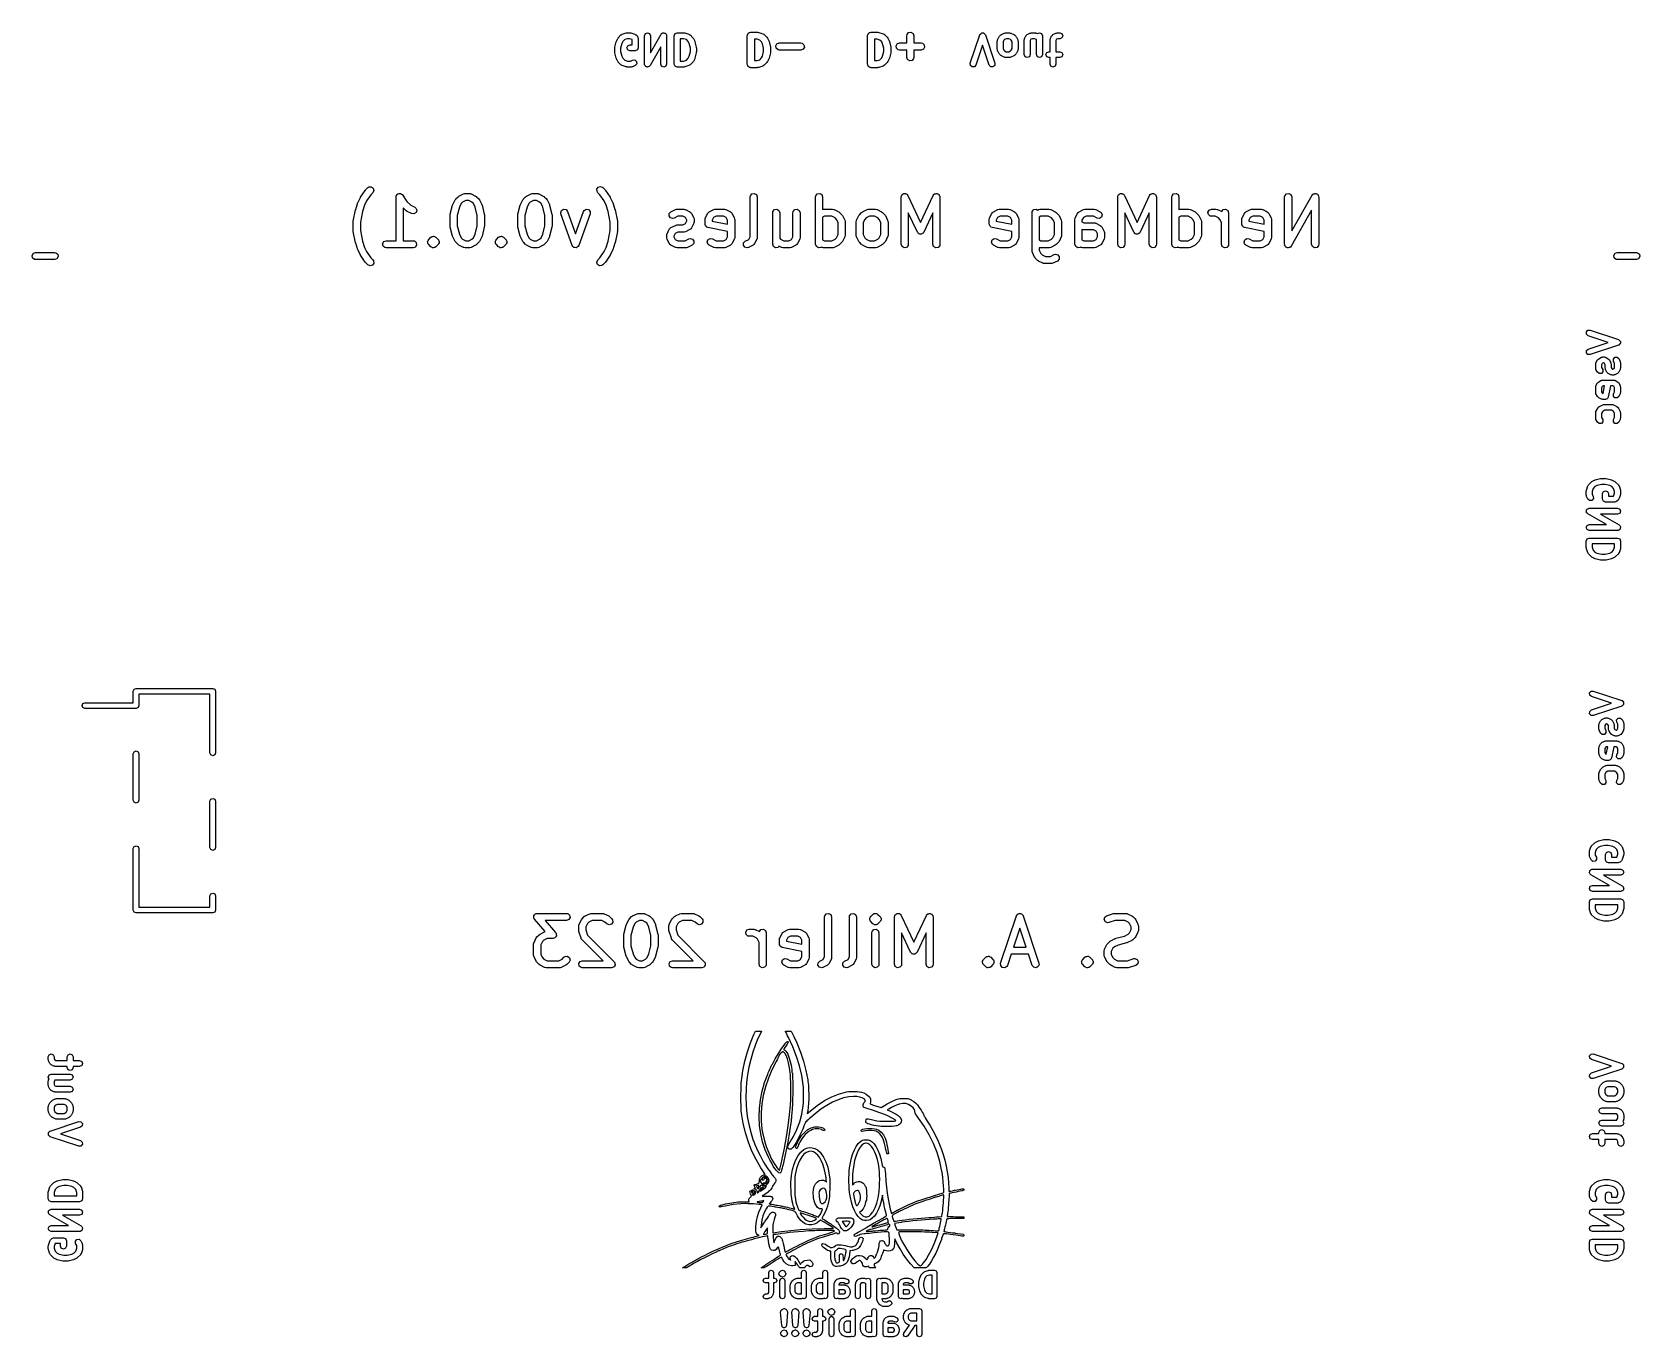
# Model space of a CAD drawing. Extents: x 83 to 117, y -98.3 to -70.8.
import ezdxf

# ---------------------------------------------------------------- set-up
doc = ezdxf.new("R2010")
doc.units = 0
doc.layers.add('BLACK', color=7, linetype='CONTINUOUS')

msp = doc.modelspace()

# ---------------------------------------------------------------- linework, layer by layer
at = {"layer": 'BLACK', "linetype": 'CONTINUOUS'}
for p, q in [((95.3627, -70.9635), (95.3912, -70.9063)), ((95.3912, -70.9063), (95.399, -70.8996)), ((95.399, -70.8996), (95.4029, -70.8901)), ((95.4029, -70.8901), (95.4601, -70.8329)), ((95.4601, -70.8329), (95.4735, -70.8274)), ((95.4735, -70.8274), (95.4845, -70.8178)), ((95.4845, -70.8178), (95.5702, -70.7893)), ((95.538, -70.9318), (95.4985, -70.9713)), ((95.6001, -70.9111), (95.538, -70.9318)), ((95.5702, -70.7893), (95.5805, -70.79)), ((95.5805, -70.79), (95.59, -70.7861)), ((95.59, -70.7861), (95.6471, -70.7861)), ((95.637, -70.9111), (95.6001, -70.9111)), ((95.6989, -70.9317), (95.637, -70.9111)), ((95.6471, -70.7861), (95.6566, -70.79)), ((95.6566, -70.79), (95.6669, -70.7893)), ((95.6669, -70.7893), (95.7526, -70.8178)), ((95.6989, -71.0432), (95.6989, -70.9317)), ((95.7526, -70.8178), (95.7636, -70.8274)), ((95.7636, -70.8274), (95.7771, -70.8329)), ((95.7771, -70.8329), (95.8056, -70.8615)), ((95.8056, -70.8615), (95.8175, -70.8901)), ((95.8175, -70.8901), (95.8239, -70.9057)), ((95.8239, -70.9057), (95.8239, -71.1057)), ((95.9561, -70.8486), (95.9744, -70.8044)), ((95.9561, -71.4486), (95.9561, -70.8486)), ((95.9744, -70.8044), (96.0186, -70.7861)), ((96.0186, -70.7861), (96.0628, -70.8044)), ((96.0628, -70.8044), (96.0811, -70.8486)), ((96.0811, -71.2132), (96.3072, -70.8176)), ((96.0811, -70.8486), (96.0811, -71.2132)), ((96.3072, -70.8176), (96.3139, -70.8123)), ((96.3139, -70.8123), (96.3172, -70.8044)), ((96.3172, -70.8044), (96.3322, -70.7982)), ((96.3322, -70.7982), (96.345, -70.7883)), ((96.345, -70.7883), (96.3535, -70.7894)), ((96.3535, -70.7894), (96.3614, -70.7861)), ((96.3614, -70.7861), (96.3764, -70.7923)), ((96.3764, -70.7923), (96.3924, -70.7943)), ((96.3924, -70.7943), (96.3977, -70.8011)), ((96.3977, -70.8011), (96.4056, -70.8044)), ((96.4056, -70.8044), (96.4118, -70.8193)), ((96.4118, -70.8193), (96.4217, -70.8321)), ((96.4217, -70.8321), (96.4206, -70.8406)), ((96.4206, -70.8406), (96.4239, -70.8486)), ((96.4239, -70.8486), (96.4239, -71.4486)), ((96.5846, -70.8486), (96.6029, -70.8044)), ((96.5846, -71.4486), (96.5846, -70.8486)), ((96.6029, -70.8044), (96.6471, -70.7861)), ((96.6471, -70.7861), (96.79, -70.7861)), ((96.7096, -70.9111), (96.7096, -71.3861)), ((96.7799, -70.9111), (96.7096, -70.9111)), ((96.842, -70.9318), (96.7799, -70.9111)), ((96.79, -70.7861), (96.7995, -70.79)), ((96.7995, -70.79), (96.8098, -70.7893)), ((96.8098, -70.7893), (96.8955, -70.8178)), ((96.8815, -70.9713), (96.842, -70.9318)), ((96.8955, -70.8178), (96.9065, -70.8274)), ((96.9065, -70.8274), (96.9199, -70.8329)), ((96.9199, -70.8329), (96.9771, -70.8901)), ((96.9771, -70.8901), (96.981, -70.8996)), ((96.981, -70.8996), (96.9888, -70.9063)), ((96.9888, -70.9063), (97.0173, -70.9635)), ((98.1264, -70.8486), (98.1281, -70.8388)), ((98.1264, -71.4486), (98.1264, -70.8486)), ((98.1276, -70.8355), (98.1292, -70.8327)), ((98.1281, -70.8388), (98.1276, -70.8355)), ((98.1292, -70.8327), (98.131, -70.8229)), ((98.131, -70.8229), (98.1435, -70.808)), ((98.1435, -70.808), (98.1532, -70.7911)), ((98.1532, -70.7911), (98.1596, -70.7888)), ((98.1596, -70.7888), (98.1639, -70.7836)), ((98.1639, -70.7836), (98.1831, -70.7802)), ((98.1831, -70.7802), (98.2014, -70.7736)), ((98.2014, -70.7736), (98.3443, -70.7736)), ((98.2764, -70.9236), (98.2764, -71.3736)), ((98.3321, -70.9236), (98.2764, -70.9236)), ((98.3895, -70.9427), (98.3321, -70.9236)), ((98.3443, -70.7736), (98.3664, -70.7775)), ((98.3664, -70.7775), (98.368, -70.7774)), ((98.368, -70.7774), (98.4537, -70.806)), ((98.4255, -70.9787), (98.3895, -70.9427)), ((98.4537, -70.806), (98.4766, -70.8184)), ((98.4766, -70.8184), (98.479, -70.8222)), ((98.479, -70.8222), (98.483, -70.8241)), ((98.483, -70.8241), (98.5402, -70.8813)), ((98.5402, -70.8813), (98.553, -70.8996)), ((98.553, -70.8996), (98.5542, -70.9007)), ((98.5542, -70.9007), (98.5828, -70.9579)), ((100.666, -70.8486), (100.668, -70.8388)), ((100.666, -71.4486), (100.666, -70.8486)), ((100.668, -70.8355), (100.669, -70.8327)), ((100.668, -70.8388), (100.668, -70.8355)), ((100.669, -70.8327), (100.671, -70.8229)), ((100.671, -70.8229), (100.683, -70.808)), ((100.683, -70.808), (100.693, -70.7911)), ((100.693, -70.7911), (100.7, -70.7888)), ((100.7, -70.7888), (100.704, -70.7836)), ((100.704, -70.7836), (100.723, -70.7802)), ((100.723, -70.7802), (100.741, -70.7736)), ((100.741, -70.7736), (100.884, -70.7736)), ((100.816, -70.9236), (100.816, -71.3736)), ((100.872, -70.9236), (100.816, -70.9236)), ((100.929, -70.9427), (100.872, -70.9236)), ((100.884, -70.7736), (100.906, -70.7775)), ((100.906, -70.7775), (100.908, -70.7774)), ((100.908, -70.7774), (100.994, -70.806)), ((100.966, -70.9787), (100.929, -70.9427)), ((100.994, -70.806), (101.017, -70.8184)), ((101.017, -70.8184), (101.019, -70.8222)), ((101.019, -70.8222), (101.023, -70.8241)), ((101.023, -70.8241), (101.08, -70.8813)), ((101.08, -70.8813), (101.093, -70.8996)), ((101.093, -70.8996), (101.094, -70.9007)), ((101.094, -70.9007), (101.123, -70.9579)), ((101.495, -70.8486), (101.5, -70.8229)), ((101.495, -71.0021), (101.495, -70.8486)), ((101.5, -70.8229), (101.532, -70.7836)), ((101.532, -70.7836), (101.583, -70.7747)), ((101.583, -70.7747), (101.627, -70.8004)), ((101.627, -70.8004), (101.645, -70.8486)), ((101.645, -70.8486), (101.645, -71.0021)), ((102.836, -71.4288), (103.036, -70.8288)), ((103.036, -70.8288), (103.039, -70.8253)), ((103.039, -70.8253), (103.04, -70.8206)), ((103.04, -70.8206), (103.055, -70.8076)), ((103.055, -70.8076), (103.068, -70.7927)), ((103.068, -70.7927), (103.072, -70.7923)), ((103.072, -70.7923), (103.076, -70.7893)), ((103.076, -70.7893), (103.096, -70.7907)), ((103.096, -70.7907), (103.115, -70.7893)), ((103.115, -70.7893), (103.119, -70.7923)), ((103.119, -70.7923), (103.124, -70.7927)), ((103.124, -70.7927), (103.137, -70.8076)), ((103.137, -70.8076), (103.152, -70.8206)), ((103.152, -70.8206), (103.152, -70.8253)), ((103.152, -70.8253), (103.155, -70.8288)), ((103.155, -70.8288), (103.355, -71.4288)), ((103.405, -70.9629), (103.41, -70.9494)), ((103.41, -70.9494), (103.411, -70.9349)), ((103.411, -70.9349), (103.44, -70.8778)), ((103.44, -70.8778), (103.448, -70.871)), ((103.448, -70.871), (103.452, -70.8615)), ((103.452, -70.8615), (103.48, -70.8329)), ((103.48, -70.8329), (103.49, -70.829)), ((103.49, -70.829), (103.496, -70.8212)), ((103.496, -70.8212), (103.553, -70.7927)), ((103.547, -70.9427), (103.53, -70.9776)), ((103.561, -70.9285), (103.547, -70.9427)), ((103.553, -70.7927), (103.568, -70.7916)), ((103.596, -70.9111), (103.561, -70.9285)), ((103.568, -70.7916), (103.581, -70.7861)), ((103.581, -70.7861), (103.667, -70.7861)), ((103.652, -70.9111), (103.596, -70.9111)), ((103.687, -70.9285), (103.652, -70.9111)), ((103.667, -70.7861), (103.681, -70.7916)), ((103.681, -70.7916), (103.695, -70.7927)), ((103.701, -70.9427), (103.687, -70.9285)), ((103.695, -70.7927), (103.752, -70.8212)), ((103.719, -70.9776), (103.701, -70.9427)), ((103.752, -70.8212), (103.759, -70.829)), ((103.759, -70.829), (103.768, -70.8329)), ((103.768, -70.8329), (103.797, -70.8615)), ((103.797, -70.8615), (103.801, -70.871)), ((103.801, -70.871), (103.809, -70.8778)), ((103.809, -70.8778), (103.837, -70.9349)), ((103.837, -70.9349), (103.838, -70.9494)), ((103.838, -70.9494), (103.844, -70.9629)), ((103.976, -70.9343), (103.982, -70.9208)), ((103.976, -71.2486), (103.976, -70.9343)), ((103.982, -70.9208), (103.983, -70.9063)), ((103.983, -70.9063), (104.011, -70.8492)), ((104.011, -70.8492), (104.026, -70.8362)), ((104.026, -70.8362), (104.039, -70.8212)), ((104.039, -70.8212), (104.096, -70.7927)), ((104.096, -70.7927), (104.111, -70.7916)), ((104.114, -70.9237), (104.101, -70.949)), ((104.101, -70.949), (104.101, -71.2486)), ((104.111, -70.7916), (104.124, -70.7861)), ((104.139, -70.9111), (104.114, -70.9237)), ((104.124, -70.7861), (104.21, -70.7861)), ((104.195, -70.9111), (104.139, -70.9111)), ((104.23, -70.9285), (104.195, -70.9111)), ((104.21, -70.7861), (104.223, -70.7916)), ((104.223, -70.7916), (104.238, -70.7927)), ((104.233, -70.9316), (104.23, -70.9285)), ((104.233, -71.2486), (104.233, -70.9316)), ((104.238, -70.7927), (104.257, -70.8021)), ((104.257, -70.8021), (104.296, -70.7861)), ((104.296, -70.7861), (104.34, -70.8044)), ((104.34, -70.8044), (104.358, -70.8486)), ((104.358, -70.8486), (104.358, -71.2486)), ((104.519, -70.9343), (104.524, -70.9208)), ((104.519, -71.1861), (104.519, -70.9343)), ((104.524, -70.9208), (104.526, -70.9063)), ((104.526, -70.9063), (104.554, -70.8492)), ((104.554, -70.8492), (104.569, -70.8362)), ((104.569, -70.8362), (104.582, -70.8212)), ((104.582, -70.8212), (104.639, -70.7927)), ((104.639, -70.7927), (104.654, -70.7916)), ((104.657, -70.9237), (104.644, -70.949)), ((104.644, -70.949), (104.644, -71.1861)), ((104.654, -70.7916), (104.667, -70.7861)), ((104.682, -70.9111), (104.657, -70.9237)), ((104.667, -70.7861), (104.724, -70.7861)), ((104.724, -70.9111), (104.682, -70.9111)), ((104.724, -70.7861), (104.768, -70.8044)), ((104.768, -70.8928), (104.724, -70.9111)), ((104.768, -70.8044), (104.787, -70.8486)), ((104.787, -70.8486), (104.768, -70.8928)), ((95.3275, -71.1057), (95.3305, -71.0984)), ((95.3275, -71.1914), (95.3275, -71.1057)), ((95.3305, -71.1987), (95.3275, -71.1914)), ((95.3294, -71.0906), (95.3579, -70.9763)), ((95.3305, -71.0984), (95.3294, -71.0906)), ((95.3294, -71.2066), (95.3305, -71.1987)), ((95.3579, -71.3209), (95.3294, -71.2066)), ((95.3579, -70.9763), (95.3622, -70.9706)), ((95.3622, -70.9706), (95.3627, -70.9635)), ((95.4775, -71.0132), (95.4525, -71.1134)), ((95.4525, -71.1134), (95.4525, -71.1837)), ((95.4525, -71.1837), (95.4775, -71.2839)), ((95.4985, -70.9713), (95.4775, -71.0132)), ((95.4775, -71.2839), (95.4985, -71.3258)), ((95.5846, -71.1057), (95.6029, -71.0615)), ((95.6029, -71.1499), (95.5846, -71.1057)), ((95.6029, -71.0615), (95.6471, -71.0432)), ((95.6471, -71.1682), (95.6029, -71.1499)), ((95.6471, -71.0432), (95.6989, -71.0432)), ((95.7614, -71.1682), (95.6471, -71.1682)), ((95.8056, -71.1499), (95.7614, -71.1682)), ((95.8239, -71.1057), (95.8056, -71.1499)), ((96.2989, -71.0839), (96.0728, -71.4796)), ((96.2989, -71.4486), (96.2989, -71.0839)), ((96.9025, -71.0132), (96.8815, -70.9713)), ((96.8815, -71.3258), (96.9025, -71.2839)), ((96.9275, -71.1134), (96.9025, -71.0132)), ((96.9025, -71.2839), (96.9275, -71.1837)), ((96.9275, -71.1837), (96.9275, -71.1134)), ((97.0173, -70.9635), (97.0178, -70.9706)), ((97.0178, -70.9706), (97.0221, -70.9763)), ((97.0221, -70.9763), (97.0506, -71.0906)), ((97.0506, -71.2066), (97.0221, -71.3209)), ((97.0506, -71.0906), (97.0495, -71.0984)), ((97.0495, -71.0984), (97.0525, -71.1057)), ((97.0525, -71.1914), (97.0495, -71.1987)), ((97.0495, -71.1987), (97.0506, -71.2066)), ((97.0525, -71.1057), (97.0525, -71.1914)), ((98.4449, -71.0176), (98.4255, -70.9787)), ((98.4255, -71.3184), (98.4449, -71.2795)), ((98.4693, -71.1149), (98.4449, -71.0176)), ((98.4449, -71.2795), (98.4693, -71.1822)), ((98.4693, -71.1822), (98.4693, -71.1149)), ((98.5828, -70.9579), (98.5865, -70.9703)), ((98.5865, -70.9703), (98.5885, -70.9732)), ((98.5885, -70.9732), (98.617, -71.0875)), ((98.617, -71.2096), (98.5885, -71.3239)), ((98.6193, -71.1914), (98.6167, -71.2062)), ((98.6167, -71.2062), (98.617, -71.2096)), ((98.617, -71.0875), (98.6181, -71.1025)), ((98.6181, -71.1025), (98.6193, -71.1057)), ((98.6193, -71.1057), (98.6193, -71.1914)), ((98.7276, -71.0641), (98.7532, -71.0197)), ((98.7365, -71.1146), (98.7276, -71.0641)), ((98.7758, -71.1476), (98.7365, -71.1146)), ((98.7532, -71.0197), (98.8014, -71.0021)), ((98.8014, -71.1521), (98.7758, -71.1476)), ((98.8014, -71.0021), (99.2586, -71.0021)), ((99.2586, -71.1521), (98.8014, -71.1521)), ((99.2586, -71.0021), (99.2842, -71.0067)), ((99.3068, -71.1346), (99.2586, -71.1521)), ((99.2842, -71.0067), (99.3235, -71.0396)), ((99.3324, -71.0902), (99.3068, -71.1346)), ((99.3235, -71.0396), (99.3324, -71.0902)), ((100.985, -71.0176), (100.966, -70.9787)), ((100.966, -71.3184), (100.985, -71.2795)), ((101.009, -71.1149), (100.985, -71.0176)), ((100.985, -71.2795), (101.009, -71.1822)), ((101.009, -71.1822), (101.009, -71.1149)), ((101.123, -70.9579), (101.126, -70.9703)), ((101.126, -70.9703), (101.128, -70.9732)), ((101.128, -70.9732), (101.157, -71.0875)), ((101.157, -71.2096), (101.128, -71.3239)), ((101.157, -71.0875), (101.158, -71.1025)), ((101.159, -71.1914), (101.157, -71.2062)), ((101.157, -71.2062), (101.157, -71.2096)), ((101.158, -71.1025), (101.159, -71.1057)), ((101.159, -71.1057), (101.159, -71.1914)), ((101.268, -71.0641), (101.293, -71.0197)), ((101.276, -71.1146), (101.268, -71.0641)), ((101.316, -71.1476), (101.276, -71.1146)), ((101.293, -71.0197), (101.341, -71.0021)), ((101.341, -71.1521), (101.316, -71.1476)), ((101.341, -71.0021), (101.495, -71.0021)), ((101.495, -71.1521), (101.341, -71.1521)), ((101.495, -71.3057), (101.495, -71.1521)), ((101.645, -71.0021), (101.799, -71.0021)), ((101.799, -71.1521), (101.645, -71.1521)), ((101.645, -71.1521), (101.645, -71.3057)), ((101.799, -71.0021), (101.824, -71.0067)), ((101.847, -71.1346), (101.799, -71.1521)), ((101.824, -71.0067), (101.864, -71.0396)), ((101.872, -71.0902), (101.847, -71.1346)), ((101.864, -71.0396), (101.872, -71.0902)), ((103.096, -71.0462), (102.955, -71.4683)), ((103.236, -71.4683), (103.096, -71.0462)), ((103.405, -71.1343), (103.405, -70.9629)), ((103.41, -71.1477), (103.405, -71.1343)), ((103.411, -71.1622), (103.41, -71.1477)), ((103.44, -71.2194), (103.411, -71.1622)), ((103.448, -71.2261), (103.44, -71.2194)), ((103.452, -71.2356), (103.448, -71.2261)), ((103.48, -71.2642), (103.452, -71.2356)), ((103.49, -71.2681), (103.48, -71.2642)), ((103.496, -71.2759), (103.49, -71.2681)), ((103.553, -71.3045), (103.496, -71.2759)), ((103.53, -70.9776), (103.53, -71.1195)), ((103.53, -71.1195), (103.547, -71.1544)), ((103.547, -71.1544), (103.561, -71.1686)), ((103.561, -71.1686), (103.596, -71.1861)), ((103.596, -71.1861), (103.652, -71.1861)), ((103.652, -71.1861), (103.687, -71.1686)), ((103.687, -71.1686), (103.701, -71.1544)), ((103.752, -71.2759), (103.695, -71.3045)), ((103.701, -71.1544), (103.719, -71.1195)), ((103.719, -71.1195), (103.719, -70.9776)), ((103.759, -71.2681), (103.752, -71.2759)), ((103.768, -71.2642), (103.759, -71.2681)), ((103.797, -71.2356), (103.768, -71.2642)), ((103.801, -71.2261), (103.797, -71.2356)), ((103.809, -71.2194), (103.801, -71.2261)), ((103.837, -71.1622), (103.809, -71.2194)), ((103.838, -71.1477), (103.837, -71.1622)), ((103.844, -71.1343), (103.838, -71.1477)), ((103.844, -70.9629), (103.844, -71.1343)), ((103.994, -71.2928), (103.976, -71.2486)), ((104.101, -71.2486), (104.083, -71.2928)), ((104.252, -71.2928), (104.233, -71.2486)), ((104.358, -71.2486), (104.34, -71.2928)), ((104.433, -71.2486), (104.452, -71.2044)), ((104.452, -71.2928), (104.433, -71.2486)), ((104.452, -71.2044), (104.496, -71.1861)), ((104.496, -71.1861), (104.519, -71.1861)), ((104.644, -71.1861), (104.724, -71.1861)), ((104.724, -71.1861), (104.768, -71.2044)), ((104.768, -71.2044), (104.787, -71.2486)), ((104.787, -71.2486), (104.768, -71.2928)), ((95.3622, -71.3266), (95.3579, -71.3209)), ((95.3627, -71.3337), (95.3622, -71.3266)), ((95.3912, -71.3908), (95.3627, -71.3337)), ((95.399, -71.3975), (95.3912, -71.3908)), ((95.4029, -71.4071), (95.399, -71.3975)), ((95.4601, -71.4642), (95.4029, -71.4071)), ((95.4735, -71.4698), (95.4601, -71.4642)), ((95.4845, -71.4793), (95.4735, -71.4698)), ((95.5702, -71.5079), (95.4845, -71.4793)), ((95.4985, -71.3258), (95.538, -71.3654)), ((95.538, -71.3654), (95.6001, -71.3861)), ((95.5805, -71.5071), (95.5702, -71.5079)), ((95.59, -71.5111), (95.5805, -71.5071)), ((95.6757, -71.5111), (95.59, -71.5111)), ((95.6001, -71.3861), (95.661, -71.3861)), ((95.661, -71.3861), (95.7049, -71.3641)), ((95.6892, -71.5055), (95.6757, -71.5111)), ((95.7037, -71.5045), (95.6892, -71.5055)), ((95.7608, -71.4759), (95.7037, -71.5045)), ((95.7049, -71.3641), (95.7526, -71.3607)), ((95.7526, -71.3607), (95.7888, -71.392)), ((95.7921, -71.4398), (95.7608, -71.4759)), ((95.7888, -71.392), (95.7921, -71.4398)), ((95.9594, -71.4565), (95.9561, -71.4486)), ((95.9583, -71.465), (95.9594, -71.4565)), ((95.9682, -71.4778), (95.9583, -71.465)), ((95.9744, -71.4928), (95.9682, -71.4778)), ((95.9823, -71.496), (95.9744, -71.4928)), ((95.9876, -71.5028), (95.9823, -71.496)), ((96.0036, -71.5049), (95.9876, -71.5028)), ((96.0186, -71.5111), (96.0036, -71.5049)), ((96.0265, -71.5078), (96.0186, -71.5111)), ((96.035, -71.5089), (96.0265, -71.5078)), ((96.0478, -71.499), (96.035, -71.5089)), ((96.0628, -71.4928), (96.0478, -71.499)), ((96.066, -71.4848), (96.0628, -71.4928)), ((96.0728, -71.4796), (96.066, -71.4848)), ((96.3172, -71.4928), (96.2989, -71.4486)), ((96.3614, -71.5111), (96.3172, -71.4928)), ((96.4056, -71.4928), (96.3614, -71.5111)), ((96.4239, -71.4486), (96.4056, -71.4928)), ((96.6029, -71.4928), (96.5846, -71.4486)), ((96.6471, -71.5111), (96.6029, -71.4928)), ((96.79, -71.5111), (96.6471, -71.5111)), ((96.7096, -71.3861), (96.7799, -71.3861)), ((96.7799, -71.3861), (96.842, -71.3654)), ((96.7995, -71.5071), (96.79, -71.5111)), ((96.8098, -71.5079), (96.7995, -71.5071)), ((96.8955, -71.4793), (96.8098, -71.5079)), ((96.842, -71.3654), (96.8815, -71.3258)), ((96.9065, -71.4698), (96.8955, -71.4793)), ((96.9199, -71.4642), (96.9065, -71.4698)), ((96.9771, -71.4071), (96.9199, -71.4642)), ((96.981, -71.3975), (96.9771, -71.4071)), ((96.9888, -71.3908), (96.981, -71.3975)), ((97.0173, -71.3337), (96.9888, -71.3908)), ((97.0178, -71.3266), (97.0173, -71.3337)), ((97.0221, -71.3209), (97.0178, -71.3266)), ((98.1331, -71.4669), (98.1264, -71.4486)), ((98.1365, -71.4861), (98.1331, -71.4669)), ((98.1417, -71.4904), (98.1365, -71.4861)), ((98.144, -71.4968), (98.1417, -71.4904)), ((98.1608, -71.5065), (98.144, -71.4968)), ((98.1758, -71.519), (98.1608, -71.5065)), ((98.1855, -71.5208), (98.1758, -71.519)), ((98.1884, -71.5224), (98.1855, -71.5208)), ((98.1917, -71.5219), (98.1884, -71.5224)), ((98.2014, -71.5236), (98.1917, -71.5219)), ((98.3443, -71.5236), (98.2014, -71.5236)), ((98.2764, -71.3736), (98.3321, -71.3736)), ((98.3321, -71.3736), (98.3895, -71.3544)), ((98.3458, -71.523), (98.3443, -71.5236)), ((98.368, -71.5197), (98.3458, -71.523)), ((98.4537, -71.4912), (98.368, -71.5197)), ((98.3895, -71.3544), (98.4255, -71.3184)), ((98.4572, -71.4884), (98.4537, -71.4912)), ((98.4617, -71.488), (98.4572, -71.4884)), ((98.483, -71.473), (98.4617, -71.488)), ((98.5402, -71.4159), (98.483, -71.473)), ((98.5409, -71.4144), (98.5402, -71.4159)), ((98.5542, -71.3964), (98.5409, -71.4144)), ((98.5828, -71.3393), (98.5542, -71.3964)), ((98.5832, -71.3357), (98.5828, -71.3393)), ((98.5885, -71.3239), (98.5832, -71.3357)), ((100.673, -71.4669), (100.666, -71.4486)), ((100.676, -71.4861), (100.673, -71.4669)), ((100.682, -71.4904), (100.676, -71.4861)), ((100.684, -71.4968), (100.682, -71.4904)), ((100.701, -71.5065), (100.684, -71.4968)), ((100.716, -71.519), (100.701, -71.5065)), ((100.726, -71.5208), (100.716, -71.519)), ((100.728, -71.5224), (100.726, -71.5208)), ((100.732, -71.5219), (100.728, -71.5224)), ((100.741, -71.5236), (100.732, -71.5219)), ((100.884, -71.5236), (100.741, -71.5236)), ((100.816, -71.3736), (100.872, -71.3736)), ((100.872, -71.3736), (100.929, -71.3544)), ((100.886, -71.523), (100.884, -71.5236)), ((100.908, -71.5197), (100.886, -71.523)), ((100.994, -71.4912), (100.908, -71.5197)), ((100.929, -71.3544), (100.966, -71.3184)), ((100.997, -71.4884), (100.994, -71.4912)), ((101.002, -71.488), (100.997, -71.4884)), ((101.023, -71.473), (101.002, -71.488)), ((101.08, -71.4159), (101.023, -71.473)), ((101.081, -71.4144), (101.08, -71.4159)), ((101.094, -71.3964), (101.081, -71.4144)), ((101.123, -71.3393), (101.094, -71.3964)), ((101.128, -71.3239), (101.123, -71.3357)), ((101.123, -71.3357), (101.123, -71.3393)), ((101.513, -71.3539), (101.495, -71.3057)), ((101.557, -71.3796), (101.513, -71.3539)), ((101.608, -71.3707), (101.557, -71.3796)), ((101.64, -71.3314), (101.608, -71.3707)), ((101.645, -71.3057), (101.64, -71.3314)), ((102.84, -71.4765), (102.836, -71.4288)), ((102.876, -71.5079), (102.84, -71.4765)), ((102.924, -71.5045), (102.876, -71.5079)), ((102.955, -71.4683), (102.924, -71.5045)), ((103.268, -71.5045), (103.236, -71.4683)), ((103.315, -71.5079), (103.268, -71.5045)), ((103.352, -71.4765), (103.315, -71.5079)), ((103.355, -71.4288), (103.352, -71.4765)), ((103.568, -71.3055), (103.553, -71.3045)), ((103.581, -71.3111), (103.568, -71.3055)), ((103.667, -71.3111), (103.581, -71.3111)), ((103.681, -71.3055), (103.667, -71.3111)), ((103.695, -71.3045), (103.681, -71.3055)), ((104.039, -71.3111), (103.994, -71.2928)), ((104.083, -71.2928), (104.039, -71.3111)), ((104.296, -71.3111), (104.252, -71.2928)), ((104.34, -71.2928), (104.296, -71.3111)), ((104.496, -71.3111), (104.452, -71.2928)), ((104.519, -71.3111), (104.496, -71.3111)), ((104.519, -71.4486), (104.519, -71.3111)), ((104.537, -71.4928), (104.519, -71.4486)), ((104.581, -71.5111), (104.537, -71.4928)), ((104.626, -71.4928), (104.581, -71.5111)), ((104.644, -71.4486), (104.626, -71.4928)), ((104.724, -71.3111), (104.644, -71.3111)), ((104.644, -71.3111), (104.644, -71.4486)), ((104.768, -71.2928), (104.724, -71.3111)), ((89.9091, -74.3617), (89.9567, -74.2665)), ((89.9567, -74.2665), (89.9608, -74.261)), ((89.9608, -74.261), (89.9614, -74.2584)), ((89.9614, -74.2584), (90.0566, -74.1155)), ((90.0888, -74.3377), (90.0457, -74.424)), ((90.0566, -74.1155), (90.0645, -74.1073)), ((90.0645, -74.1073), (90.066, -74.1041)), ((90.066, -74.1041), (90.1136, -74.0565)), ((90.1773, -74.2049), (90.0888, -74.3377)), ((90.1136, -74.0565), (90.135, -74.0416)), ((90.135, -74.0416), (90.1861, -74.0371)), ((90.2197, -74.1626), (90.1773, -74.2049)), ((90.1861, -74.0371), (90.2281, -74.0665)), ((90.2414, -74.1161), (90.2197, -74.1626)), ((90.2281, -74.0665), (90.2414, -74.1161)), ((90.7107, -74.2524), (90.7152, -74.2267)), ((90.7107, -75.1774), (90.7107, -74.2524)), ((90.7152, -74.2267), (90.718, -74.2234)), ((90.718, -74.2234), (90.7185, -74.2191)), ((90.7185, -74.2191), (90.7342, -74.2041)), ((90.7342, -74.2041), (90.7482, -74.1874)), ((90.7482, -74.1874), (90.7525, -74.1867)), ((90.7525, -74.1867), (90.7556, -74.1837)), ((90.7556, -74.1837), (90.7773, -74.1823)), ((90.7773, -74.1823), (90.7987, -74.1785)), ((90.7987, -74.1785), (90.8025, -74.1807)), ((90.8025, -74.1807), (90.8068, -74.1804)), ((90.8068, -74.1804), (90.8243, -74.1933)), ((90.8243, -74.1933), (90.8432, -74.2042)), ((90.8432, -74.2042), (90.8446, -74.2082)), ((90.8446, -74.2082), (90.8481, -74.2108)), ((90.8481, -74.2108), (90.9392, -74.3475)), ((91.9091, -74.4093), (91.9567, -74.3141)), ((91.9567, -74.3141), (91.9701, -74.2961)), ((91.9701, -74.2961), (91.9708, -74.2946)), ((91.9708, -74.2946), (92.0184, -74.247)), ((92.0184, -74.247), (92.0368, -74.2341)), ((92.0368, -74.2341), (92.0379, -74.2329)), ((92.0379, -74.2329), (92.1331, -74.1853)), ((92.1844, -74.3274), (92.1159, -74.3616)), ((92.1331, -74.1853), (92.1581, -74.1779)), ((92.1581, -74.1779), (92.1625, -74.1789)), ((92.1625, -74.1789), (92.1667, -74.1774)), ((92.1667, -74.1774), (92.2619, -74.1774)), ((92.2442, -74.3274), (92.1844, -74.3274)), ((92.3127, -74.3616), (92.2442, -74.3274)), ((92.2619, -74.1774), (92.2876, -74.1819)), ((92.2876, -74.1819), (92.291, -74.1848)), ((92.291, -74.1848), (92.2954, -74.1853)), ((92.2954, -74.1853), (92.3907, -74.2329)), ((92.3907, -74.2329), (92.4087, -74.2463)), ((92.4087, -74.2463), (92.4102, -74.247)), ((92.4102, -74.247), (92.4578, -74.2946)), ((92.4578, -74.2946), (92.4707, -74.313)), ((92.4707, -74.313), (92.4718, -74.3141)), ((92.4718, -74.3141), (92.5195, -74.4093)), ((93.3377, -74.4093), (93.3853, -74.3141)), ((93.3853, -74.3141), (93.3987, -74.2961)), ((93.3987, -74.2961), (93.3993, -74.2946)), ((93.3993, -74.2946), (93.447, -74.247)), ((93.447, -74.247), (93.4653, -74.2341)), ((93.4653, -74.2341), (93.4665, -74.2329)), ((93.4665, -74.2329), (93.5617, -74.1853)), ((93.6129, -74.3274), (93.5444, -74.3616)), ((93.5617, -74.1853), (93.5867, -74.1779)), ((93.5867, -74.1779), (93.591, -74.1789)), ((93.591, -74.1789), (93.5952, -74.1774)), ((93.5952, -74.1774), (93.6905, -74.1774)), ((93.6728, -74.3274), (93.6129, -74.3274)), ((93.7413, -74.3616), (93.6728, -74.3274)), ((93.6905, -74.1774), (93.7161, -74.1819)), ((93.7161, -74.1819), (93.7196, -74.1848)), ((93.7196, -74.1848), (93.724, -74.1853)), ((93.724, -74.1853), (93.8193, -74.2329)), ((93.8193, -74.2329), (93.8373, -74.2463)), ((93.8373, -74.2463), (93.8387, -74.247)), ((93.8387, -74.247), (93.8864, -74.2946)), ((93.8864, -74.2946), (93.8992, -74.313)), ((93.8992, -74.313), (93.9004, -74.3141)), ((93.9004, -74.3141), (93.948, -74.4093)), ((94.9514, -74.0901), (94.9808, -74.0481)), ((94.9558, -74.1412), (94.9514, -74.0901)), ((94.9708, -74.1626), (94.9558, -74.1412)), ((95.0131, -74.2049), (94.9708, -74.1626)), ((94.9808, -74.0481), (95.0303, -74.0348)), ((95.1017, -74.3377), (95.0131, -74.2049)), ((95.0303, -74.0348), (95.0768, -74.0565)), ((95.0768, -74.0565), (95.1245, -74.1041)), ((95.1448, -74.424), (95.1017, -74.3377)), ((95.1245, -74.1041), (95.131, -74.1135)), ((95.131, -74.1135), (95.1338, -74.1155)), ((95.1338, -74.1155), (95.2291, -74.2584)), ((95.2291, -74.2584), (95.2318, -74.2646)), ((95.2318, -74.2646), (95.2337, -74.2665)), ((95.2337, -74.2665), (95.2814, -74.3617)), ((98.1869, -74.2524), (98.1914, -74.2267)), ((98.1869, -75.0918), (98.1869, -74.2524)), ((98.1914, -74.2267), (98.2244, -74.1874)), ((98.2244, -74.1874), (98.2749, -74.1785)), ((98.2749, -74.1785), (98.3194, -74.2042)), ((98.3194, -74.2042), (98.3369, -74.2524)), ((98.3369, -74.2524), (98.3369, -75.1095)), ((99.5679, -74.2524), (99.5724, -74.2267)), ((99.5679, -75.2524), (99.5679, -74.2524)), ((99.5724, -74.2267), (99.6054, -74.1874)), ((99.6054, -74.1874), (99.6559, -74.1785)), ((99.6559, -74.1785), (99.7003, -74.2042)), ((99.7003, -74.2042), (99.7179, -74.2524)), ((99.7179, -74.2524), (99.7179, -74.5147)), ((101.377, -74.2524), (101.382, -74.2267)), ((101.377, -75.2524), (101.377, -74.2524)), ((101.382, -74.2267), (101.388, -74.2191)), ((101.388, -74.2191), (101.391, -74.2094)), ((101.391, -74.2094), (101.404, -74.2)), ((101.404, -74.2), (101.415, -74.1874)), ((101.415, -74.1874), (101.425, -74.1857)), ((101.425, -74.1857), (101.433, -74.1799)), ((101.433, -74.1799), (101.449, -74.1814)), ((101.449, -74.1814), (101.465, -74.1785)), ((101.465, -74.1785), (101.474, -74.1835)), ((101.474, -74.1835), (101.484, -74.1844)), ((101.484, -74.1844), (101.496, -74.196)), ((101.496, -74.196), (101.51, -74.2042)), ((101.51, -74.2042), (101.513, -74.2136)), ((101.513, -74.2136), (101.52, -74.2207)), ((101.52, -74.2207), (101.786, -74.7893)), ((101.786, -74.7893), (102.051, -74.2207)), ((102.051, -74.2207), (102.066, -74.1993)), ((102.066, -74.1993), (102.075, -74.1951)), ((102.075, -74.1951), (102.082, -74.1874)), ((102.082, -74.1874), (102.098, -74.1846)), ((102.098, -74.1846), (102.113, -74.1777)), ((102.113, -74.1777), (102.122, -74.1803)), ((102.122, -74.1803), (102.132, -74.1785)), ((102.132, -74.1785), (102.146, -74.1867)), ((102.146, -74.1867), (102.162, -74.191)), ((102.162, -74.191), (102.168, -74.1992)), ((102.168, -74.1992), (102.176, -74.2042)), ((102.176, -74.2042), (102.182, -74.2196)), ((102.182, -74.2196), (102.191, -74.233)), ((102.191, -74.233), (102.191, -74.243)), ((102.191, -74.243), (102.194, -74.2524)), ((102.194, -74.2524), (102.194, -75.2524)), ((105.949, -74.2524), (105.953, -74.2267)), ((105.949, -75.2524), (105.949, -74.2524)), ((105.953, -74.2267), (105.96, -74.2191)), ((105.96, -74.2191), (105.962, -74.2094)), ((105.962, -74.2094), (105.976, -74.2)), ((105.976, -74.2), (105.986, -74.1874)), ((105.986, -74.1874), (105.996, -74.1857)), ((105.996, -74.1857), (106.004, -74.1799)), ((106.004, -74.1799), (106.021, -74.1814)), ((106.021, -74.1814), (106.037, -74.1785)), ((106.037, -74.1785), (106.046, -74.1835)), ((106.046, -74.1835), (106.055, -74.1844)), ((106.055, -74.1844), (106.067, -74.196)), ((106.067, -74.196), (106.081, -74.2042)), ((106.081, -74.2042), (106.085, -74.2136)), ((106.085, -74.2136), (106.092, -74.2207)), ((106.092, -74.2207), (106.357, -74.7893)), ((106.357, -74.7893), (106.623, -74.2207)), ((106.623, -74.2207), (106.637, -74.1993)), ((106.637, -74.1993), (106.647, -74.1951)), ((106.647, -74.1951), (106.653, -74.1874)), ((106.653, -74.1874), (106.669, -74.1846)), ((106.669, -74.1846), (106.684, -74.1777)), ((106.684, -74.1777), (106.694, -74.1803)), ((106.694, -74.1803), (106.703, -74.1785)), ((106.703, -74.1785), (106.718, -74.1867)), ((106.718, -74.1867), (106.734, -74.191)), ((106.734, -74.191), (106.739, -74.1992)), ((106.739, -74.1992), (106.748, -74.2042)), ((106.748, -74.2042), (106.754, -74.2196)), ((106.754, -74.2196), (106.763, -74.233)), ((106.763, -74.233), (106.762, -74.243)), ((106.762, -74.243), (106.765, -74.2524)), ((106.765, -74.2524), (106.765, -75.2524)), ((107.092, -74.2524), (107.096, -74.2267)), ((107.092, -75.2524), (107.092, -74.2524)), ((107.096, -74.2267), (107.129, -74.1874)), ((107.129, -74.1874), (107.18, -74.1785)), ((107.18, -74.1785), (107.224, -74.2042)), ((107.224, -74.2042), (107.242, -74.2524)), ((107.242, -74.2524), (107.242, -74.5147)), ((109.473, -74.2524), (109.477, -74.2267)), ((109.473, -75.2524), (109.473, -74.2524)), ((109.477, -74.2267), (109.51, -74.1874)), ((109.51, -74.1874), (109.561, -74.1785)), ((109.561, -74.1785), (109.605, -74.2042)), ((109.605, -74.2042), (109.623, -74.2524)), ((109.623, -74.97), (110.054, -74.2152)), ((109.623, -74.2524), (109.623, -74.97)), ((110.054, -74.2152), (110.071, -74.1951)), ((110.071, -74.1951), (110.077, -74.1927)), ((110.077, -74.1927), (110.082, -74.1874)), ((110.082, -74.1874), (110.101, -74.1841)), ((110.101, -74.1841), (110.119, -74.1774)), ((110.119, -74.1774), (110.125, -74.1797)), ((110.125, -74.1797), (110.132, -74.1785)), ((110.132, -74.1785), (110.149, -74.1882)), ((110.149, -74.1882), (110.167, -74.1947)), ((110.167, -74.1947), (110.17, -74.2007)), ((110.17, -74.2007), (110.176, -74.2042)), ((110.176, -74.2042), (110.183, -74.2223)), ((110.183, -74.2223), (110.193, -74.239)), ((110.193, -74.239), (110.192, -74.2459)), ((110.192, -74.2459), (110.194, -74.2524)), ((110.194, -74.2524), (110.194, -75.2524)), ((89.8074, -74.7615), (89.855, -74.5234)), ((89.855, -74.5234), (89.8575, -74.5171)), ((89.8574, -74.5144), (89.905, -74.3715)), ((89.8575, -74.5171), (89.8574, -74.5144)), ((89.905, -74.3715), (89.9088, -74.3646)), ((89.9088, -74.3646), (89.9091, -74.3617)), ((90.0012, -74.5574), (89.956, -74.7836)), ((90.0457, -74.424), (90.0012, -74.5574)), ((90.9232, -74.5435), (90.8607, -74.4811)), ((90.8607, -74.4811), (90.8607, -75.1774)), ((90.9246, -74.5442), (90.9232, -74.5435)), ((90.9426, -74.5576), (90.9246, -74.5442)), ((90.9392, -74.3475), (91.0206, -74.4288)), ((91.0379, -74.6052), (90.9426, -74.5576)), ((91.0206, -74.4288), (91.105, -74.471)), ((91.0889, -74.611), (91.0379, -74.6052)), ((91.1317, -74.5828), (91.0889, -74.611)), ((91.105, -74.471), (91.1259, -74.4865)), ((91.1259, -74.4865), (91.1463, -74.5336)), ((91.1463, -74.5336), (91.1317, -74.5828)), ((91.8536, -74.6333), (91.8562, -74.6186)), ((91.8536, -74.8714), (91.8536, -74.6333)), ((91.8558, -74.6151), (91.9034, -74.4247)), ((91.8562, -74.6186), (91.8558, -74.6151)), ((91.9034, -74.4247), (91.9087, -74.4128)), ((91.9087, -74.4128), (91.9091, -74.4093)), ((92.047, -74.469), (92.0036, -74.6426)), ((92.0036, -74.6426), (92.0036, -74.8622)), ((92.0854, -74.392), (92.047, -74.469)), ((92.1159, -74.3616), (92.0854, -74.392)), ((92.3431, -74.392), (92.3127, -74.3616)), ((92.3816, -74.469), (92.3431, -74.392)), ((92.425, -74.6426), (92.3816, -74.469)), ((92.425, -74.8622), (92.425, -74.6426)), ((92.5195, -74.4093), (92.5232, -74.4217)), ((92.5232, -74.4217), (92.5251, -74.4247)), ((92.5251, -74.4247), (92.5728, -74.6151)), ((92.5728, -74.6151), (92.5738, -74.6301)), ((92.5738, -74.6301), (92.575, -74.6333)), ((92.575, -74.6333), (92.575, -74.8714)), ((93.2821, -74.6333), (93.2847, -74.6186)), ((93.2821, -74.8714), (93.2821, -74.6333)), ((93.2844, -74.6151), (93.332, -74.4247)), ((93.2847, -74.6186), (93.2844, -74.6151)), ((93.332, -74.4247), (93.3373, -74.4128)), ((93.3373, -74.4128), (93.3377, -74.4093)), ((93.4755, -74.469), (93.4321, -74.6426)), ((93.4321, -74.6426), (93.4321, -74.8622)), ((93.514, -74.392), (93.4755, -74.469)), ((93.5444, -74.3616), (93.514, -74.392)), ((93.7717, -74.392), (93.7413, -74.3616)), ((93.8102, -74.469), (93.7717, -74.392)), ((93.8536, -74.6426), (93.8102, -74.469)), ((93.8536, -74.8622), (93.8536, -74.6426)), ((93.948, -74.4093), (93.9517, -74.4217)), ((93.9517, -74.4217), (93.9537, -74.4247)), ((93.9537, -74.4247), (94.0013, -74.6151)), ((94.0013, -74.6151), (94.0024, -74.6301)), ((94.0024, -74.6301), (94.0036, -74.6333)), ((94.0036, -74.6333), (94.0036, -74.8714)), ((94.1869, -74.5853), (94.2047, -74.5372)), ((94.1913, -74.6109), (94.1869, -74.5853)), ((94.4294, -75.2776), (94.1913, -74.6109)), ((94.2047, -74.5372), (94.2493, -74.5118)), ((94.2493, -74.5118), (94.2998, -74.521)), ((94.2998, -74.521), (94.3325, -74.5605)), ((94.3325, -74.5605), (94.5, -75.0294)), ((94.5, -75.0294), (94.6675, -74.5605)), ((94.8087, -74.6109), (94.5706, -75.2776)), ((94.6675, -74.5605), (94.6804, -74.5379)), ((94.6804, -74.5379), (94.7246, -74.5119)), ((94.7246, -74.5119), (94.7752, -74.5205)), ((94.7752, -74.5205), (94.8084, -74.5596)), ((94.8084, -74.5596), (94.8087, -74.6109)), ((95.1893, -74.5574), (95.1448, -74.424)), ((95.2345, -74.7836), (95.1893, -74.5574)), ((95.2814, -74.3617), (95.2836, -74.3692)), ((95.2836, -74.3692), (95.2854, -74.3715)), ((95.2854, -74.3715), (95.3331, -74.5144)), ((95.3331, -74.5144), (95.334, -74.5211)), ((95.334, -74.5211), (95.3354, -74.5234)), ((95.3354, -74.5234), (95.3831, -74.7615)), ((96.4757, -74.6547), (96.4788, -74.6035)), ((96.5063, -74.6959), (96.4757, -74.6547)), ((96.4788, -74.6035), (96.5141, -74.5663)), ((96.5141, -74.5663), (96.6093, -74.5186)), ((96.6606, -74.6607), (96.5812, -74.7004)), ((96.6093, -74.5186), (96.6343, -74.5112)), ((96.6343, -74.5112), (96.6386, -74.5122)), ((96.6386, -74.5122), (96.6429, -74.5107)), ((96.6429, -74.5107), (96.7857, -74.5107)), ((96.768, -74.6607), (96.6606, -74.6607)), ((96.825, -74.6892), (96.768, -74.6607)), ((96.7857, -74.5107), (96.8114, -74.5152)), ((96.8114, -74.5152), (96.8148, -74.5181)), ((96.8148, -74.5181), (96.8193, -74.5186)), ((96.8193, -74.5186), (96.9145, -74.5663)), ((96.9145, -74.5663), (96.9354, -74.5818)), ((96.9354, -74.5818), (96.9399, -74.5921)), ((96.9399, -74.5921), (96.948, -74.5998)), ((96.948, -74.5998), (96.9957, -74.695)), ((97.2424, -74.695), (97.2901, -74.5998)), ((97.2901, -74.5998), (97.3056, -74.5789)), ((97.3056, -74.5789), (97.3159, -74.5744)), ((97.3159, -74.5744), (97.3236, -74.5663)), ((97.3236, -74.5663), (97.4188, -74.5186)), ((97.4701, -74.6607), (97.413, -74.6892)), ((97.4188, -74.5186), (97.4438, -74.5112)), ((97.4438, -74.5112), (97.4482, -74.5122)), ((97.4482, -74.5122), (97.4524, -74.5107)), ((97.4524, -74.5107), (97.6429, -74.5107)), ((97.6252, -74.6607), (97.4701, -74.6607)), ((97.6822, -74.6892), (97.6252, -74.6607)), ((97.6429, -74.5107), (97.6685, -74.5152)), ((97.6685, -74.5152), (97.6719, -74.5181)), ((97.6719, -74.5181), (97.6764, -74.5186)), ((97.6764, -74.5186), (97.7716, -74.5663)), ((97.7716, -74.5663), (97.7926, -74.5818)), ((97.7926, -74.5818), (97.797, -74.5921)), ((97.797, -74.5921), (97.8052, -74.5998)), ((97.8052, -74.5998), (97.8528, -74.695)), ((98.6631, -74.5857), (98.6676, -74.5601)), ((98.6631, -75.2524), (98.6631, -74.5857)), ((98.6676, -74.5601), (98.7006, -74.5208)), ((98.7006, -74.5208), (98.7511, -74.5119)), ((98.7511, -74.5119), (98.7955, -74.5375)), ((98.7955, -74.5375), (98.8131, -74.5857)), ((98.8131, -74.5857), (98.8131, -75.1261)), ((99.0917, -74.5857), (99.0962, -74.5601)), ((99.0917, -75.0918), (99.0917, -74.5857)), ((99.0962, -74.5601), (99.1292, -74.5208)), ((99.1292, -74.5208), (99.1797, -74.5119)), ((99.1797, -74.5119), (99.2241, -74.5375)), ((99.2241, -74.5375), (99.2417, -74.5857)), ((99.2417, -74.5857), (99.2417, -75.1095)), ((99.7179, -74.5147), (99.7295, -74.5112)), ((99.7558, -74.6607), (99.7179, -74.6797)), ((99.7179, -74.6797), (99.7179, -75.1584)), ((99.7295, -74.5112), (99.7339, -74.5122)), ((99.7339, -74.5122), (99.7381, -74.5107)), ((99.7381, -74.5107), (99.9286, -74.5107)), ((99.9109, -74.6607), (99.7558, -74.6607)), ((99.9794, -74.695), (99.9109, -74.6607)), ((99.9286, -74.5107), (99.9542, -74.5152)), ((99.9542, -74.5152), (99.9577, -74.5181)), ((99.9577, -74.5181), (99.9621, -74.5186)), ((99.9621, -74.5186), (100.057, -74.5663)), ((100.057, -74.5663), (100.075, -74.5796)), ((100.075, -74.5796), (100.077, -74.5803)), ((100.077, -74.5803), (100.124, -74.6279)), ((100.124, -74.6279), (100.137, -74.6463)), ((100.137, -74.6463), (100.139, -74.6474)), ((100.139, -74.6474), (100.186, -74.7426)), ((100.433, -74.7426), (100.481, -74.6474)), ((100.481, -74.6474), (100.494, -74.6294)), ((100.494, -74.6294), (100.495, -74.6279)), ((100.495, -74.6279), (100.542, -74.5803)), ((100.542, -74.5803), (100.561, -74.5674)), ((100.561, -74.5674), (100.562, -74.5663)), ((100.562, -74.5663), (100.657, -74.5186)), ((100.708, -74.6607), (100.64, -74.695)), ((100.657, -74.5186), (100.682, -74.5112)), ((100.682, -74.5112), (100.686, -74.5122)), ((100.686, -74.5122), (100.69, -74.5107)), ((100.69, -74.5107), (100.833, -74.5107)), ((100.816, -74.6607), (100.708, -74.6607)), ((100.884, -74.695), (100.816, -74.6607)), ((100.833, -74.5107), (100.859, -74.5152)), ((100.859, -74.5152), (100.862, -74.5181)), ((100.862, -74.5181), (100.867, -74.5186)), ((100.867, -74.5186), (100.962, -74.5663)), ((100.962, -74.5663), (100.98, -74.5796)), ((100.98, -74.5796), (100.982, -74.5803)), ((100.982, -74.5803), (101.029, -74.6279)), ((101.029, -74.6279), (101.042, -74.6463)), ((101.042, -74.6463), (101.043, -74.6474)), ((101.043, -74.6474), (101.091, -74.7426)), ((101.718, -74.9984), (101.527, -74.5904)), ((101.527, -74.5904), (101.527, -75.2524)), ((102.044, -74.5904), (101.854, -74.9984)), ((102.044, -75.2524), (102.044, -74.5904)), ((103.242, -74.695), (103.29, -74.5998)), ((103.29, -74.5998), (103.306, -74.5789)), ((103.306, -74.5789), (103.316, -74.5744)), ((103.316, -74.5744), (103.324, -74.5663)), ((103.324, -74.5663), (103.419, -74.5186)), ((103.47, -74.6607), (103.413, -74.6892)), ((103.419, -74.5186), (103.444, -74.5112)), ((103.444, -74.5112), (103.448, -74.5122)), ((103.448, -74.5122), (103.452, -74.5107)), ((103.452, -74.5107), (103.643, -74.5107)), ((103.625, -74.6607), (103.47, -74.6607)), ((103.682, -74.6892), (103.625, -74.6607)), ((103.643, -74.5107), (103.669, -74.5152)), ((103.669, -74.5152), (103.672, -74.5181)), ((103.672, -74.5181), (103.676, -74.5186)), ((103.676, -74.5186), (103.772, -74.5663)), ((103.772, -74.5663), (103.793, -74.5818)), ((103.793, -74.5818), (103.797, -74.5921)), ((103.797, -74.5921), (103.805, -74.5998)), ((103.805, -74.5998), (103.853, -74.695)), ((104.139, -74.5857), (104.144, -74.5601)), ((104.139, -75.3952), (104.139, -74.5857)), ((104.144, -74.5601), (104.177, -74.5208)), ((104.177, -74.5208), (104.227, -74.5119)), ((104.227, -74.5119), (104.256, -74.5285)), ((104.256, -74.5285), (104.276, -74.5186)), ((104.276, -74.5186), (104.301, -74.5112)), ((104.327, -74.6607), (104.289, -74.6797)), ((104.289, -74.6797), (104.289, -75.1584)), ((104.301, -74.5112), (104.305, -74.5122)), ((104.305, -74.5122), (104.31, -74.5107)), ((104.31, -74.5107), (104.5, -74.5107)), ((104.482, -74.6607), (104.327, -74.6607)), ((104.551, -74.695), (104.482, -74.6607)), ((104.5, -74.5107), (104.526, -74.5152)), ((104.526, -74.5152), (104.529, -74.5181)), ((104.529, -74.5181), (104.534, -74.5186)), ((104.534, -74.5186), (104.629, -74.5663)), ((104.629, -74.5663), (104.647, -74.5796)), ((104.647, -74.5796), (104.648, -74.5803)), ((104.648, -74.5803), (104.696, -74.6279)), ((104.696, -74.6279), (104.709, -74.6463)), ((104.709, -74.6463), (104.71, -74.6474)), ((104.71, -74.6474), (104.758, -74.7426)), ((105.052, -74.695), (105.1, -74.5998)), ((105.1, -74.5998), (105.115, -74.5789)), ((105.115, -74.5789), (105.125, -74.5744)), ((105.125, -74.5744), (105.133, -74.5663)), ((105.133, -74.5663), (105.228, -74.5186)), ((105.28, -74.6607), (105.223, -74.6892)), ((105.228, -74.5186), (105.253, -74.5112)), ((105.253, -74.5112), (105.258, -74.5122)), ((105.258, -74.5122), (105.262, -74.5107)), ((105.262, -74.5107), (105.452, -74.5107)), ((105.435, -74.6607), (105.28, -74.6607)), ((105.514, -74.7004), (105.435, -74.6607)), ((105.452, -74.5107), (105.478, -74.5152)), ((105.478, -74.5152), (105.481, -74.5181)), ((105.481, -74.5181), (105.486, -74.5186)), ((105.486, -74.5186), (105.581, -74.5663)), ((105.608, -74.678), (105.565, -74.7063)), ((105.581, -74.5663), (105.602, -74.5818)), ((105.602, -74.5818), (105.622, -74.6288)), ((105.622, -74.6288), (105.608, -74.678)), ((106.289, -74.9984), (106.099, -74.5904)), ((106.099, -74.5904), (106.099, -75.2524)), ((106.615, -74.5904), (106.425, -74.9984)), ((106.615, -75.2524), (106.615, -74.5904)), ((107.242, -74.5147), (107.253, -74.5112)), ((107.28, -74.6607), (107.242, -74.6797)), ((107.242, -74.6797), (107.242, -75.1584)), ((107.253, -74.5112), (107.258, -74.5122)), ((107.258, -74.5122), (107.262, -74.5107)), ((107.262, -74.5107), (107.452, -74.5107)), ((107.435, -74.6607), (107.28, -74.6607)), ((107.503, -74.695), (107.435, -74.6607)), ((107.452, -74.5107), (107.478, -74.5152)), ((107.478, -74.5152), (107.481, -74.5181)), ((107.481, -74.5181), (107.486, -74.5186)), ((107.486, -74.5186), (107.581, -74.5663)), ((107.581, -74.5663), (107.599, -74.5796)), ((107.599, -74.5796), (107.601, -74.5803)), ((107.601, -74.5803), (107.648, -74.6279)), ((107.648, -74.6279), (107.661, -74.6463)), ((107.661, -74.6463), (107.662, -74.6474)), ((107.662, -74.6474), (107.71, -74.7426)), ((107.855, -74.5727), (107.88, -74.5283)), ((107.864, -74.6232), (107.855, -74.5727)), ((107.903, -74.6562), (107.864, -74.6232)), ((107.88, -74.5283), (107.929, -74.5107)), ((107.929, -74.6607), (107.903, -74.6562)), ((107.929, -74.5107), (108.024, -74.5107)), ((108.006, -74.6607), (107.929, -74.6607)), ((108.075, -74.695), (108.006, -74.6607)), ((108.024, -74.5107), (108.049, -74.5152)), ((108.049, -74.5152), (108.053, -74.5181)), ((108.053, -74.5181), (108.057, -74.5186)), ((108.057, -74.5186), (108.144, -74.5617)), ((108.144, -74.5601), (108.177, -74.5208)), ((108.144, -74.5617), (108.144, -74.5601)), ((108.177, -74.5208), (108.227, -74.5119)), ((108.227, -74.5119), (108.272, -74.5375)), ((108.272, -74.5375), (108.289, -74.5857)), ((108.289, -74.5857), (108.289, -75.2524)), ((108.576, -74.695), (108.623, -74.5998)), ((108.623, -74.5998), (108.639, -74.5789)), ((108.639, -74.5789), (108.649, -74.5744)), ((108.649, -74.5744), (108.657, -74.5663)), ((108.657, -74.5663), (108.752, -74.5186)), ((108.803, -74.6607), (108.746, -74.6892)), ((108.752, -74.5186), (108.777, -74.5112)), ((108.777, -74.5112), (108.781, -74.5122)), ((108.781, -74.5122), (108.786, -74.5107)), ((108.786, -74.5107), (108.976, -74.5107)), ((108.958, -74.6607), (108.803, -74.6607)), ((109.016, -74.6892), (108.958, -74.6607)), ((108.976, -74.5107), (109.002, -74.5152)), ((109.002, -74.5152), (109.005, -74.5181)), ((109.005, -74.5181), (109.01, -74.5186)), ((109.01, -74.5186), (109.105, -74.5663)), ((109.105, -74.5663), (109.126, -74.5818)), ((109.126, -74.5818), (109.13, -74.5921)), ((109.13, -74.5921), (109.139, -74.5998)), ((109.139, -74.5998), (109.186, -74.695)), ((110.044, -74.5348), (109.613, -75.2896)), ((110.044, -75.2524), (110.044, -74.5348)), ((89.806, -74.7762), (89.8079, -74.7649)), ((89.806, -74.9667), (89.806, -74.7762)), ((89.8071, -74.9699), (89.806, -74.9667)), ((89.8074, -74.9814), (89.8071, -74.9699)), ((89.8079, -74.7649), (89.8074, -74.7615)), ((89.855, -75.2195), (89.8074, -74.9814)), ((89.956, -74.7836), (89.956, -74.9592)), ((89.956, -74.9592), (90.0012, -75.1855)), ((91.8548, -74.8747), (91.8536, -74.8714)), ((91.8558, -74.8896), (91.8548, -74.8747)), ((91.9034, -75.0801), (91.8558, -74.8896)), ((92.0036, -74.8622), (92.047, -75.0357)), ((92.3816, -75.0357), (92.425, -74.8622)), ((92.5728, -74.8896), (92.5251, -75.0801)), ((92.575, -74.8714), (92.5724, -74.8862)), ((92.5724, -74.8862), (92.5728, -74.8896)), ((93.2833, -74.8747), (93.2821, -74.8714)), ((93.2844, -74.8896), (93.2833, -74.8747)), ((93.332, -75.0801), (93.2844, -74.8896)), ((93.4321, -74.8622), (93.4755, -75.0357)), ((93.8102, -75.0357), (93.8536, -74.8622)), ((94.0013, -74.8896), (93.9537, -75.0801)), ((94.0036, -74.8714), (94.001, -74.8862)), ((94.001, -74.8862), (94.0013, -74.8896)), ((95.1893, -75.1855), (95.2345, -74.9592)), ((95.2345, -74.9592), (95.2345, -74.7836)), ((95.3831, -74.9814), (95.3354, -75.2195)), ((95.3845, -74.9667), (95.3825, -74.9779)), ((95.3825, -74.9779), (95.3831, -74.9814)), ((95.3831, -74.7615), (95.3833, -74.7729)), ((95.3833, -74.7729), (95.3845, -74.7762)), ((95.3845, -74.7762), (95.3845, -74.9667)), ((96.4329, -75.0284), (96.4805, -74.9331)), ((96.4805, -74.9331), (96.4961, -74.9122)), ((96.4961, -74.9122), (96.5064, -74.9077)), ((96.5562, -74.7078), (96.5063, -74.6959)), ((96.5064, -74.9077), (96.5141, -74.8996)), ((96.5141, -74.8996), (96.6093, -74.852)), ((96.5812, -74.7004), (96.5562, -74.7078)), ((96.6035, -75.0226), (96.575, -75.0796)), ((96.6606, -74.994), (96.6035, -75.0226)), ((96.6093, -74.852), (96.6343, -74.8445)), ((96.6343, -74.8445), (96.6386, -74.8456)), ((96.6386, -74.8456), (96.6429, -74.844)), ((96.6429, -74.844), (96.768, -74.844)), ((96.7857, -74.994), (96.6606, -74.994)), ((96.768, -74.844), (96.825, -74.8155)), ((96.7899, -74.9925), (96.7857, -74.994)), ((96.7943, -74.9936), (96.7899, -74.9925)), ((96.8193, -74.9861), (96.7943, -74.9936)), ((96.9145, -74.9385), (96.8193, -74.9861)), ((96.8536, -74.7463), (96.825, -74.6892)), ((96.825, -74.8155), (96.8536, -74.7585)), ((96.8536, -74.7585), (96.8536, -74.7463)), ((96.9222, -74.9304), (96.9145, -74.9385)), ((96.9325, -74.9259), (96.9222, -74.9304)), ((96.948, -74.905), (96.9325, -74.9259)), ((96.9957, -74.8097), (96.948, -74.905)), ((96.9957, -74.695), (97.0031, -74.72)), ((96.9962, -74.8053), (96.9957, -74.8097)), ((96.999, -74.8018), (96.9962, -74.8053)), ((97.0036, -74.7762), (96.999, -74.8018)), ((97.0031, -74.72), (97.002, -74.7244)), ((97.002, -74.7244), (97.0036, -74.7286)), ((97.0036, -74.7286), (97.0036, -74.7762)), ((97.2345, -74.7286), (97.239, -74.7029)), ((97.2345, -74.8238), (97.2345, -74.7286)), ((97.2388, -74.8355), (97.2345, -74.8238)), ((97.2385, -74.8478), (97.2388, -74.8355)), ((97.2473, -74.8588), (97.2385, -74.8478)), ((97.239, -74.7029), (97.2419, -74.6995)), ((97.2419, -74.6995), (97.2424, -74.695)), ((97.2521, -74.872), (97.2473, -74.8588)), ((97.2628, -74.8782), (97.2521, -74.872)), ((97.2705, -74.8879), (97.2628, -74.8782)), ((97.2948, -74.8974), (97.2705, -74.8879)), ((97.7107, -74.9805), (97.2948, -74.8974)), ((97.413, -74.6892), (97.3845, -74.7463)), ((97.3845, -74.7463), (97.3845, -74.7623)), ((97.3845, -74.7623), (97.7107, -74.8276)), ((97.7107, -74.7463), (97.6822, -74.6892)), ((97.7107, -74.8276), (97.7107, -74.7463)), ((97.7107, -75.0918), (97.7107, -74.9805)), ((97.8528, -74.695), (97.8602, -74.72)), ((97.8602, -74.72), (97.8592, -74.7244)), ((97.8592, -74.7244), (97.8607, -74.7286)), ((97.8607, -74.7286), (97.8607, -75.1095)), ((100.01, -74.7254), (99.9794, -74.695)), ((100.044, -74.7939), (100.01, -74.7254)), ((100.044, -75.0442), (100.044, -74.7939)), ((100.186, -74.7426), (100.194, -74.7676)), ((100.194, -74.7676), (100.193, -74.772)), ((100.193, -74.772), (100.194, -74.7762)), ((100.194, -74.7762), (100.194, -75.0619)), ((100.425, -74.7762), (100.43, -74.7505)), ((100.425, -75.0619), (100.425, -74.7762)), ((100.43, -74.7505), (100.432, -74.7471)), ((100.432, -74.7471), (100.433, -74.7426)), ((100.609, -74.7254), (100.575, -74.7939)), ((100.575, -74.7939), (100.575, -75.0442)), ((100.64, -74.695), (100.609, -74.7254)), ((100.915, -74.7254), (100.884, -74.695)), ((100.949, -74.7939), (100.915, -74.7254)), ((100.949, -75.0442), (100.949, -74.7939)), ((101.091, -74.7426), (101.098, -74.7676)), ((101.098, -74.7676), (101.097, -74.772)), ((101.097, -74.772), (101.099, -74.7762)), ((101.099, -74.7762), (101.099, -75.0619)), ((101.732, -75.0121), (101.718, -74.9984)), ((101.743, -75.0281), (101.732, -75.0121)), ((101.839, -75.0197), (101.821, -75.0279)), ((101.844, -75.0116), (101.839, -75.0197)), ((101.847, -75.0097), (101.844, -75.0116)), ((101.848, -75.0065), (101.847, -75.0097)), ((101.854, -74.9984), (101.848, -75.0065)), ((103.235, -74.7286), (103.239, -74.7029)), ((103.235, -74.8238), (103.235, -74.7286)), ((103.239, -74.8355), (103.235, -74.8238)), ((103.238, -74.8478), (103.239, -74.8355)), ((103.247, -74.8588), (103.238, -74.8478)), ((103.239, -74.7029), (103.242, -74.6995)), ((103.242, -74.6995), (103.242, -74.695)), ((103.252, -74.872), (103.247, -74.8588)), ((103.263, -74.8782), (103.252, -74.872)), ((103.271, -74.8879), (103.263, -74.8782)), ((103.295, -74.8974), (103.271, -74.8879)), ((103.711, -74.9805), (103.295, -74.8974)), ((103.413, -74.6892), (103.385, -74.7463)), ((103.385, -74.7463), (103.385, -74.7623)), ((103.385, -74.7623), (103.711, -74.8276)), ((103.711, -74.7463), (103.682, -74.6892)), ((103.711, -74.8276), (103.711, -74.7463)), ((103.711, -75.0918), (103.711, -74.9805)), ((103.853, -74.695), (103.86, -74.72)), ((103.86, -74.72), (103.859, -74.7244)), ((103.859, -74.7244), (103.861, -74.7286)), ((103.861, -74.7286), (103.861, -75.1095)), ((104.581, -74.7254), (104.551, -74.695)), ((104.615, -74.7939), (104.581, -74.7254)), ((104.615, -75.0442), (104.615, -74.7939)), ((104.758, -74.7426), (104.765, -74.7676)), ((104.765, -74.7676), (104.764, -74.772)), ((104.764, -74.772), (104.765, -74.7762)), ((104.765, -74.7762), (104.765, -75.0619)), ((105.044, -74.7286), (105.049, -74.7029)), ((105.044, -75.2524), (105.044, -74.7286)), ((105.049, -74.7029), (105.051, -74.6995)), ((105.051, -74.6995), (105.052, -74.695)), ((105.223, -74.6892), (105.194, -74.7463)), ((105.194, -74.7463), (105.194, -74.7775)), ((105.194, -74.7775), (105.232, -74.7964)), ((105.214, -74.9464), (105.194, -74.9429)), ((105.194, -74.9429), (105.194, -75.1584)), ((105.435, -74.9464), (105.214, -74.9464)), ((105.232, -74.7964), (105.452, -74.7964)), ((105.492, -74.9749), (105.435, -74.9464)), ((105.452, -74.7964), (105.478, -74.801)), ((105.478, -74.801), (105.481, -74.8038)), ((105.481, -74.8038), (105.486, -74.8043)), ((105.486, -74.8043), (105.581, -74.852)), ((105.52, -75.032), (105.492, -74.9749)), ((105.565, -74.7063), (105.514, -74.7004)), ((105.581, -74.852), (105.602, -74.8675)), ((105.602, -74.8675), (105.607, -74.8778)), ((105.607, -74.8778), (105.615, -74.8855)), ((105.615, -74.8855), (105.662, -74.9807)), ((105.662, -74.9807), (105.67, -75.0057)), ((105.67, -75.0057), (105.669, -75.0101)), ((105.669, -75.0101), (105.67, -75.0143)), ((105.67, -75.0143), (105.67, -75.1095)), ((106.303, -75.0121), (106.289, -74.9984)), ((106.314, -75.0281), (106.303, -75.0121)), ((106.41, -75.0197), (106.393, -75.0279)), ((106.416, -75.0116), (106.41, -75.0197)), ((106.419, -75.0097), (106.416, -75.0116)), ((106.425, -74.9984), (106.419, -75.0065)), ((106.419, -75.0065), (106.419, -75.0097)), ((107.534, -74.7254), (107.503, -74.695)), ((107.568, -74.7939), (107.534, -74.7254)), ((107.568, -75.0442), (107.568, -74.7939)), ((107.71, -74.7426), (107.717, -74.7676)), ((107.717, -74.7676), (107.716, -74.772)), ((107.716, -74.772), (107.718, -74.7762)), ((107.718, -74.7762), (107.718, -75.0619)), ((108.105, -74.7254), (108.075, -74.695)), ((108.139, -74.7939), (108.105, -74.7254)), ((108.139, -75.2524), (108.139, -74.7939)), ((108.568, -74.7286), (108.572, -74.7029)), ((108.568, -74.8238), (108.568, -74.7286)), ((108.572, -74.8355), (108.568, -74.8238)), ((108.572, -74.7029), (108.575, -74.6995)), ((108.572, -74.8478), (108.572, -74.8355)), ((108.581, -74.8588), (108.572, -74.8478)), ((108.575, -74.6995), (108.576, -74.695)), ((108.585, -74.872), (108.581, -74.8588)), ((108.596, -74.8782), (108.585, -74.872)), ((108.604, -74.8879), (108.596, -74.8782)), ((108.628, -74.8974), (108.604, -74.8879)), ((109.044, -74.9805), (108.628, -74.8974)), ((108.746, -74.6892), (108.718, -74.7463)), ((108.718, -74.7463), (108.718, -74.7623)), ((108.718, -74.7623), (109.044, -74.8276)), ((109.044, -74.7463), (109.016, -74.6892)), ((109.044, -74.8276), (109.044, -74.7463)), ((109.044, -75.0918), (109.044, -74.9805)), ((109.186, -74.695), (109.194, -74.72)), ((109.194, -74.72), (109.193, -74.7244)), ((109.193, -74.7244), (109.194, -74.7286)), ((109.194, -74.7286), (109.194, -75.1095)), ((89.8564, -75.2218), (89.855, -75.2195)), ((89.8574, -75.2285), (89.8564, -75.2218)), ((89.905, -75.3713), (89.8574, -75.2285)), ((90.0012, -75.1855), (90.0457, -75.3188)), ((90.0457, -75.3188), (90.0888, -75.4051)), ((90.4261, -75.2394), (90.4518, -75.1949)), ((90.435, -75.2899), (90.4261, -75.2394)), ((90.4743, -75.3229), (90.435, -75.2899)), ((90.4518, -75.1949), (90.5, -75.1774)), ((90.5, -75.3274), (90.4743, -75.3229)), ((90.5, -75.1774), (90.7107, -75.1774)), ((91.0714, -75.3274), (90.5, -75.3274)), ((90.8607, -75.1774), (91.0714, -75.1774)), ((91.0714, -75.1774), (91.0971, -75.1819)), ((91.1196, -75.3098), (91.0714, -75.3274)), ((91.0971, -75.1819), (91.1364, -75.2149)), ((91.1453, -75.2654), (91.1196, -75.3098)), ((91.1364, -75.2149), (91.1453, -75.2654)), ((91.3777, -75.1982), (91.3805, -75.1921)), ((91.3827, -75.217), (91.3777, -75.1982)), ((91.3799, -75.1853), (91.3911, -75.1694)), ((91.3805, -75.1921), (91.3799, -75.1853)), ((91.3844, -75.2365), (91.3827, -75.217)), ((91.3901, -75.2446), (91.3844, -75.2365)), ((91.3909, -75.2478), (91.3901, -75.2446)), ((91.3937, -75.2497), (91.3909, -75.2478)), ((91.3911, -75.1694), (91.3993, -75.1517)), ((91.3993, -75.2578), (91.3937, -75.2497)), ((91.3993, -75.1517), (91.447, -75.1041)), ((91.447, -75.3054), (91.3993, -75.2578)), ((91.447, -75.1041), (91.4551, -75.0984)), ((91.4646, -75.3136), (91.447, -75.3054)), ((91.4551, -75.0984), (91.457, -75.0957)), ((91.457, -75.0957), (91.4602, -75.0948)), ((91.4602, -75.0948), (91.4604, -75.0947)), ((91.4604, -75.0947), (91.4625, -75.0922)), ((91.4625, -75.0922), (91.4645, -75.0918)), ((91.4645, -75.0918), (91.4683, -75.0892)), ((91.4806, -75.3248), (91.4646, -75.3136)), ((91.4683, -75.0892), (91.4877, -75.0875)), ((91.484, -75.3245), (91.4806, -75.3248)), ((91.487, -75.3262), (91.484, -75.3245)), ((91.4904, -75.3256), (91.487, -75.3262)), ((91.4877, -75.0875), (91.5065, -75.0824)), ((91.4935, -75.3271), (91.4904, -75.3256)), ((91.5123, -75.3221), (91.4935, -75.3271)), ((91.5065, -75.0824), (91.5096, -75.0839)), ((91.5096, -75.0839), (91.513, -75.0833)), ((91.5317, -75.3204), (91.5123, -75.3221)), ((91.513, -75.0833), (91.516, -75.085)), ((91.516, -75.085), (91.5194, -75.0847)), ((91.5194, -75.0847), (91.5354, -75.0959)), ((91.5355, -75.3177), (91.5317, -75.3204)), ((91.5354, -75.0959), (91.553, -75.1041)), ((91.5375, -75.3173), (91.5355, -75.3177)), ((91.5396, -75.3148), (91.5375, -75.3173)), ((91.5398, -75.3147), (91.5396, -75.3148)), ((91.543, -75.3138), (91.5398, -75.3147)), ((91.5449, -75.3111), (91.543, -75.3138)), ((91.553, -75.3054), (91.5449, -75.3111)), ((91.553, -75.1041), (91.6007, -75.1517)), ((91.6007, -75.2578), (91.553, -75.3054)), ((91.6007, -75.1517), (91.6063, -75.1598)), ((91.6089, -75.2401), (91.6007, -75.2578)), ((91.6063, -75.1598), (91.6091, -75.1617)), ((91.6201, -75.2242), (91.6089, -75.2401)), ((91.6091, -75.1617), (91.6099, -75.165)), ((91.6099, -75.165), (91.6156, -75.1731)), ((91.6156, -75.1731), (91.6173, -75.1925)), ((91.6173, -75.1925), (91.6223, -75.2113)), ((91.6223, -75.2113), (91.6195, -75.2174)), ((91.6195, -75.2174), (91.6201, -75.2242)), ((91.9054, -75.083), (91.9034, -75.0801)), ((91.9091, -75.0954), (91.9054, -75.083)), ((91.9567, -75.1907), (91.9091, -75.0954)), ((91.9579, -75.1918), (91.9567, -75.1907)), ((91.9708, -75.2102), (91.9579, -75.1918)), ((92.0184, -75.2578), (91.9708, -75.2102)), ((92.0199, -75.2585), (92.0184, -75.2578)), ((92.0379, -75.2718), (92.0199, -75.2585)), ((92.1331, -75.3195), (92.0379, -75.2718)), ((92.047, -75.0357), (92.0854, -75.1127)), ((92.0854, -75.1127), (92.1159, -75.1431)), ((92.1159, -75.1431), (92.1844, -75.1774)), ((92.1376, -75.32), (92.1331, -75.3195)), ((92.141, -75.3229), (92.1376, -75.32)), ((92.1667, -75.3274), (92.141, -75.3229)), ((92.2619, -75.3274), (92.1667, -75.3274)), ((92.1844, -75.1774), (92.2442, -75.1774)), ((92.2442, -75.1774), (92.3127, -75.1431)), ((92.2661, -75.3258), (92.2619, -75.3274)), ((92.2705, -75.3269), (92.2661, -75.3258)), ((92.2954, -75.3195), (92.2705, -75.3269)), ((92.3907, -75.2718), (92.2954, -75.3195)), ((92.3127, -75.1431), (92.3431, -75.1127)), ((92.3431, -75.1127), (92.3816, -75.0357)), ((92.3918, -75.2707), (92.3907, -75.2718)), ((92.4102, -75.2578), (92.3918, -75.2707)), ((92.4578, -75.2102), (92.4102, -75.2578)), ((92.4585, -75.2087), (92.4578, -75.2102)), ((92.4718, -75.1907), (92.4585, -75.2087)), ((92.5195, -75.0954), (92.4718, -75.1907)), ((92.5199, -75.0919), (92.5195, -75.0954)), ((92.5251, -75.0801), (92.5199, -75.0919)), ((92.8062, -75.1982), (92.8091, -75.1921)), ((92.8113, -75.217), (92.8062, -75.1982)), ((92.8085, -75.1853), (92.8197, -75.1694)), ((92.8091, -75.1921), (92.8085, -75.1853)), ((92.813, -75.2365), (92.8113, -75.217)), ((92.8187, -75.2446), (92.813, -75.2365)), ((92.8195, -75.2478), (92.8187, -75.2446)), ((92.8222, -75.2497), (92.8195, -75.2478)), ((92.8197, -75.1694), (92.8279, -75.1517)), ((92.8279, -75.2578), (92.8222, -75.2497)), ((92.8279, -75.1517), (92.8755, -75.1041)), ((92.8755, -75.3054), (92.8279, -75.2578)), ((92.8755, -75.1041), (92.8836, -75.0984)), ((92.8932, -75.3136), (92.8755, -75.3054)), ((92.8836, -75.0984), (92.8856, -75.0957)), ((92.8856, -75.0957), (92.8888, -75.0948)), ((92.8888, -75.0948), (92.8889, -75.0947)), ((92.8889, -75.0947), (92.8911, -75.0922)), ((92.8911, -75.0922), (92.8931, -75.0918)), ((92.8931, -75.0918), (92.8969, -75.0892)), ((92.9092, -75.3248), (92.8932, -75.3136)), ((92.8969, -75.0892), (92.9163, -75.0875)), ((92.9126, -75.3245), (92.9092, -75.3248)), ((92.9155, -75.3262), (92.9126, -75.3245)), ((92.9189, -75.3256), (92.9155, -75.3262)), ((92.9163, -75.0875), (92.9351, -75.0824)), ((92.922, -75.3271), (92.9189, -75.3256)), ((92.9409, -75.3221), (92.922, -75.3271)), ((92.9351, -75.0824), (92.9382, -75.0839)), ((92.9382, -75.0839), (92.9416, -75.0833)), ((92.9603, -75.3204), (92.9409, -75.3221)), ((92.9416, -75.0833), (92.9446, -75.085)), ((92.9446, -75.085), (92.948, -75.0847)), ((92.948, -75.0847), (92.9639, -75.0959)), ((92.9641, -75.3177), (92.9603, -75.3204)), ((92.9639, -75.0959), (92.9816, -75.1041)), ((92.9661, -75.3173), (92.9641, -75.3177)), ((92.9682, -75.3148), (92.9661, -75.3173)), ((92.9684, -75.3147), (92.9682, -75.3148)), ((92.9716, -75.3138), (92.9684, -75.3147)), ((92.9735, -75.3111), (92.9716, -75.3138)), ((92.9816, -75.3054), (92.9735, -75.3111)), ((92.9816, -75.1041), (93.0292, -75.1517)), ((93.0292, -75.2578), (92.9816, -75.3054)), ((93.0292, -75.1517), (93.0349, -75.1598)), ((93.0375, -75.2401), (93.0292, -75.2578)), ((93.0349, -75.1598), (93.0376, -75.1617)), ((93.0486, -75.2242), (93.0375, -75.2401)), ((93.0376, -75.1617), (93.0385, -75.165)), ((93.0385, -75.165), (93.0442, -75.1731)), ((93.0442, -75.1731), (93.0459, -75.1925)), ((93.0459, -75.1925), (93.0509, -75.2113)), ((93.0509, -75.2113), (93.048, -75.2174)), ((93.048, -75.2174), (93.0486, -75.2242)), ((93.334, -75.083), (93.332, -75.0801)), ((93.3377, -75.0954), (93.334, -75.083)), ((93.3853, -75.1907), (93.3377, -75.0954)), ((93.3865, -75.1918), (93.3853, -75.1907)), ((93.3993, -75.2102), (93.3865, -75.1918)), ((93.447, -75.2578), (93.3993, -75.2102)), ((93.4484, -75.2585), (93.447, -75.2578)), ((93.4665, -75.2718), (93.4484, -75.2585)), ((93.5617, -75.3195), (93.4665, -75.2718)), ((93.4755, -75.0357), (93.514, -75.1127)), ((93.514, -75.1127), (93.5444, -75.1431)), ((93.5444, -75.1431), (93.6129, -75.1774)), ((93.5662, -75.32), (93.5617, -75.3195)), ((93.5696, -75.3229), (93.5662, -75.32)), ((93.5952, -75.3274), (93.5696, -75.3229)), ((93.6905, -75.3274), (93.5952, -75.3274)), ((93.6129, -75.1774), (93.6728, -75.1774)), ((93.6728, -75.1774), (93.7413, -75.1431)), ((93.6947, -75.3258), (93.6905, -75.3274)), ((93.699, -75.3269), (93.6947, -75.3258)), ((93.724, -75.3195), (93.699, -75.3269)), ((93.8193, -75.2718), (93.724, -75.3195)), ((93.7413, -75.1431), (93.7717, -75.1127)), ((93.7717, -75.1127), (93.8102, -75.0357)), ((93.8204, -75.2707), (93.8193, -75.2718)), ((93.8387, -75.2578), (93.8204, -75.2707)), ((93.8864, -75.2102), (93.8387, -75.2578)), ((93.8871, -75.2087), (93.8864, -75.2102)), ((93.9004, -75.1907), (93.8871, -75.2087)), ((93.948, -75.0954), (93.9004, -75.1907)), ((93.9484, -75.0919), (93.948, -75.0954)), ((93.9537, -75.0801), (93.9484, -75.0919)), ((94.4297, -75.278), (94.4294, -75.2776)), ((94.4297, -75.2785), (94.4297, -75.278)), ((94.446, -75.2977), (94.4297, -75.2785)), ((94.4621, -75.3171), (94.446, -75.2977)), ((94.4626, -75.3172), (94.4621, -75.3171)), ((94.4629, -75.3176), (94.4626, -75.3172)), ((94.4878, -75.3218), (94.4629, -75.3176)), ((94.5126, -75.3263), (94.4878, -75.3218)), ((94.513, -75.3261), (94.5126, -75.3263)), ((94.5135, -75.3262), (94.513, -75.3261)), ((94.5352, -75.3134), (94.5135, -75.3262)), ((94.5572, -75.3009), (94.5352, -75.3134)), ((94.5573, -75.3005), (94.5572, -75.3009)), ((94.5577, -75.3002), (94.5573, -75.3005)), ((94.5706, -75.2776), (94.5577, -75.3002)), ((95.1017, -75.4051), (95.1448, -75.3188)), ((95.1448, -75.3188), (95.1893, -75.1855)), ((95.3331, -75.2285), (95.2854, -75.3713)), ((95.3354, -75.2195), (95.333, -75.2258)), ((95.333, -75.2258), (95.3331, -75.2285)), ((96.425, -75.0619), (96.4295, -75.0363)), ((96.425, -75.1095), (96.425, -75.0619)), ((96.4265, -75.1137), (96.425, -75.1095)), ((96.4255, -75.1181), (96.4265, -75.1137)), ((96.4329, -75.1431), (96.4255, -75.1181)), ((96.4295, -75.0363), (96.4324, -75.0328)), ((96.4324, -75.0328), (96.4329, -75.0284)), ((96.4805, -75.2383), (96.4329, -75.1431)), ((96.4887, -75.246), (96.4805, -75.2383)), ((96.4932, -75.2563), (96.4887, -75.246)), ((96.5141, -75.2718), (96.4932, -75.2563)), ((96.6093, -75.3195), (96.5141, -75.2718)), ((96.575, -75.0796), (96.575, -75.0918)), ((96.575, -75.0918), (96.6035, -75.1489)), ((96.6035, -75.1489), (96.6606, -75.1774)), ((96.6138, -75.32), (96.6093, -75.3195)), ((96.6172, -75.3229), (96.6138, -75.32)), ((96.6429, -75.3274), (96.6172, -75.3229)), ((96.8333, -75.3274), (96.6429, -75.3274)), ((96.6606, -75.1774), (96.8156, -75.1774)), ((96.8156, -75.1774), (96.895, -75.1377)), ((96.8375, -75.3258), (96.8333, -75.3274)), ((96.8419, -75.3269), (96.8375, -75.3258)), ((96.8669, -75.3195), (96.8419, -75.3269)), ((96.9621, -75.2718), (96.8669, -75.3195)), ((96.895, -75.1377), (96.92, -75.1303)), ((96.92, -75.1303), (96.9699, -75.1422)), ((96.9974, -75.2346), (96.9621, -75.2718)), ((96.9699, -75.1422), (97.0005, -75.1834)), ((97.0005, -75.1834), (96.9974, -75.2346)), ((97.2823, -75.2093), (97.2969, -75.1601)), ((97.3027, -75.2563), (97.2823, -75.2093)), ((97.2969, -75.1601), (97.3397, -75.1318)), ((97.3236, -75.2718), (97.3027, -75.2563)), ((97.4188, -75.3195), (97.3236, -75.2718)), ((97.3397, -75.1318), (97.3907, -75.1377)), ((97.3907, -75.1377), (97.4701, -75.1774)), ((97.4233, -75.32), (97.4188, -75.3195)), ((97.4267, -75.3229), (97.4233, -75.32)), ((97.4524, -75.3274), (97.4267, -75.3229)), ((97.6429, -75.3274), (97.4524, -75.3274)), ((97.4701, -75.1774), (97.6252, -75.1774)), ((97.6252, -75.1774), (97.6822, -75.1489)), ((97.6471, -75.3258), (97.6429, -75.3274)), ((97.6514, -75.3269), (97.6471, -75.3258)), ((97.6764, -75.3195), (97.6514, -75.3269)), ((97.7716, -75.2718), (97.6764, -75.3195)), ((97.6822, -75.1489), (97.7107, -75.0918)), ((97.7794, -75.2637), (97.7716, -75.2718)), ((97.7897, -75.2592), (97.7794, -75.2637)), ((97.8052, -75.2383), (97.7897, -75.2592)), ((97.8528, -75.1431), (97.8052, -75.2383)), ((97.8533, -75.1386), (97.8528, -75.1431)), ((97.8562, -75.1352), (97.8533, -75.1386)), ((97.8607, -75.1095), (97.8562, -75.1352)), ((98.0472, -75.2738), (98.0502, -75.2226)), ((98.0777, -75.315), (98.0472, -75.2738)), ((98.0502, -75.2226), (98.0855, -75.1853)), ((98.1276, -75.3269), (98.0777, -75.315)), ((98.0855, -75.1853), (98.1584, -75.1489)), ((98.1526, -75.3195), (98.1276, -75.3269)), ((98.2478, -75.2718), (98.1526, -75.3195)), ((98.1584, -75.1489), (98.1869, -75.0918)), ((98.2555, -75.2637), (98.2478, -75.2718)), ((98.2659, -75.2592), (98.2555, -75.2637)), ((98.2814, -75.2383), (98.2659, -75.2592)), ((98.329, -75.1431), (98.2814, -75.2383)), ((98.3295, -75.1386), (98.329, -75.1431)), ((98.3324, -75.1352), (98.3295, -75.1386)), ((98.3369, -75.1095), (98.3324, -75.1352)), ((98.6806, -75.3006), (98.6631, -75.2524)), ((98.7251, -75.3262), (98.6806, -75.3006)), ((98.7756, -75.3173), (98.7251, -75.3262)), ((98.7956, -75.2935), (98.7756, -75.3173)), ((98.8474, -75.3195), (98.7956, -75.2935)), ((98.8131, -75.1261), (98.8301, -75.1431)), ((98.8301, -75.1431), (98.8987, -75.1774)), ((98.8519, -75.32), (98.8474, -75.3195)), ((98.8553, -75.3229), (98.8519, -75.32)), ((98.881, -75.3274), (98.8553, -75.3229)), ((99.0238, -75.3274), (98.881, -75.3274)), ((98.8987, -75.1774), (99.0061, -75.1774)), ((99.0061, -75.1774), (99.0631, -75.1489)), ((99.028, -75.3258), (99.0238, -75.3274)), ((99.0324, -75.3269), (99.028, -75.3258)), ((99.0573, -75.3195), (99.0324, -75.3269)), ((99.1526, -75.2718), (99.0573, -75.3195)), ((99.0631, -75.1489), (99.0917, -75.0918)), ((99.1603, -75.2637), (99.1526, -75.2718)), ((99.1706, -75.2592), (99.1603, -75.2637)), ((99.1861, -75.2383), (99.1706, -75.2592)), ((99.2337, -75.1431), (99.1861, -75.2383)), ((99.2343, -75.1386), (99.2337, -75.1431)), ((99.2371, -75.1352), (99.2343, -75.1386)), ((99.2417, -75.1095), (99.2371, -75.1352)), ((99.5854, -75.3006), (99.5679, -75.2524)), ((99.6298, -75.3262), (99.5854, -75.3006)), ((99.6804, -75.3173), (99.6298, -75.3262)), ((99.6862, -75.3103), (99.6804, -75.3173)), ((99.7046, -75.3195), (99.6862, -75.3103)), ((99.709, -75.32), (99.7046, -75.3195)), ((99.7124, -75.3229), (99.709, -75.32)), ((99.7381, -75.3274), (99.7124, -75.3229)), ((99.7179, -75.1584), (99.7558, -75.1774)), ((99.9286, -75.3274), (99.7381, -75.3274)), ((99.7558, -75.1774), (99.9109, -75.1774)), ((99.9109, -75.1774), (99.9794, -75.1431)), ((99.9328, -75.3258), (99.9286, -75.3274)), ((99.9371, -75.3269), (99.9328, -75.3258)), ((99.9621, -75.3195), (99.9371, -75.3269)), ((100.057, -75.2718), (99.9621, -75.3195)), ((99.9794, -75.1431), (100.01, -75.1127)), ((100.01, -75.1127), (100.044, -75.0442)), ((100.058, -75.2707), (100.057, -75.2718)), ((100.077, -75.2578), (100.058, -75.2707)), ((100.124, -75.2102), (100.077, -75.2578)), ((100.125, -75.2087), (100.124, -75.2102)), ((100.139, -75.1907), (100.125, -75.2087)), ((100.186, -75.0954), (100.139, -75.1907)), ((100.187, -75.091), (100.186, -75.0954)), ((100.19, -75.0876), (100.187, -75.091)), ((100.194, -75.0619), (100.19, -75.0876)), ((100.427, -75.0661), (100.425, -75.0619)), ((100.425, -75.0705), (100.427, -75.0661)), ((100.433, -75.0954), (100.425, -75.0705)), ((100.481, -75.1907), (100.433, -75.0954)), ((100.482, -75.1918), (100.481, -75.1907)), ((100.495, -75.2102), (100.482, -75.1918)), ((100.542, -75.2578), (100.495, -75.2102)), ((100.544, -75.2585), (100.542, -75.2578)), ((100.562, -75.2718), (100.544, -75.2585)), ((100.657, -75.3195), (100.562, -75.2718)), ((100.575, -75.0442), (100.609, -75.1127)), ((100.609, -75.1127), (100.64, -75.1431)), ((100.64, -75.1431), (100.708, -75.1774)), ((100.661, -75.32), (100.657, -75.3195)), ((100.665, -75.3229), (100.661, -75.32)), ((100.69, -75.3274), (100.665, -75.3229)), ((100.833, -75.3274), (100.69, -75.3274)), ((100.708, -75.1774), (100.816, -75.1774)), ((100.816, -75.1774), (100.884, -75.1431)), ((100.838, -75.3258), (100.833, -75.3274)), ((100.842, -75.3269), (100.838, -75.3258)), ((100.867, -75.3195), (100.842, -75.3269)), ((100.962, -75.2718), (100.867, -75.3195)), ((100.884, -75.1431), (100.915, -75.1127)), ((100.915, -75.1127), (100.949, -75.0442)), ((100.963, -75.2707), (100.962, -75.2718)), ((100.982, -75.2578), (100.963, -75.2707)), ((101.029, -75.2102), (100.982, -75.2578)), ((101.03, -75.2087), (101.029, -75.2102)), ((101.043, -75.1907), (101.03, -75.2087)), ((101.091, -75.0954), (101.043, -75.1907)), ((101.094, -75.0876), (101.091, -75.091)), ((101.091, -75.091), (101.091, -75.0954)), ((101.099, -75.0619), (101.094, -75.0876)), ((101.395, -75.3006), (101.377, -75.2524)), ((101.439, -75.3262), (101.395, -75.3006)), ((101.49, -75.3173), (101.439, -75.3262)), ((101.523, -75.278), (101.49, -75.3173)), ((101.527, -75.2524), (101.523, -75.278)), ((101.749, -75.0298), (101.743, -75.0281)), ((101.754, -75.0346), (101.749, -75.0298)), ((101.773, -75.0363), (101.754, -75.0346)), ((101.792, -75.0414), (101.773, -75.0363)), ((101.798, -75.0385), (101.792, -75.0414)), ((101.805, -75.0391), (101.798, -75.0385)), ((101.821, -75.0279), (101.805, -75.0391)), ((102.062, -75.3006), (102.044, -75.2524)), ((102.106, -75.3262), (102.062, -75.3006)), ((102.157, -75.3173), (102.106, -75.3262)), ((102.19, -75.278), (102.157, -75.3173)), ((102.194, -75.2524), (102.19, -75.278)), ((103.282, -75.2093), (103.297, -75.1601)), ((103.303, -75.2563), (103.282, -75.2093)), ((103.297, -75.1601), (103.34, -75.1318)), ((103.324, -75.2718), (103.303, -75.2563)), ((103.419, -75.3195), (103.324, -75.2718)), ((103.34, -75.1318), (103.391, -75.1377)), ((103.391, -75.1377), (103.47, -75.1774)), ((103.423, -75.32), (103.419, -75.3195)), ((103.427, -75.3229), (103.423, -75.32)), ((103.452, -75.3274), (103.427, -75.3229)), ((103.643, -75.3274), (103.452, -75.3274)), ((103.47, -75.1774), (103.625, -75.1774)), ((103.625, -75.1774), (103.682, -75.1489)), ((103.647, -75.3258), (103.643, -75.3274)), ((103.651, -75.3269), (103.647, -75.3258)), ((103.676, -75.3195), (103.651, -75.3269)), ((103.772, -75.2718), (103.676, -75.3195)), ((103.682, -75.1489), (103.711, -75.0918)), ((103.779, -75.2637), (103.772, -75.2718)), ((103.79, -75.2592), (103.779, -75.2637)), ((103.805, -75.2383), (103.79, -75.2592)), ((103.853, -75.1431), (103.805, -75.2383)), ((103.856, -75.1352), (103.853, -75.1386)), ((103.853, -75.1386), (103.853, -75.1431)), ((103.861, -75.1095), (103.856, -75.1352)), ((104.289, -75.1584), (104.327, -75.1774)), ((104.31, -75.3274), (104.289, -75.3238)), ((104.289, -75.3238), (104.289, -75.3775)), ((104.5, -75.3274), (104.31, -75.3274)), ((104.327, -75.1774), (104.482, -75.1774)), ((104.482, -75.1774), (104.551, -75.1431)), ((104.504, -75.3258), (104.5, -75.3274)), ((104.509, -75.3269), (104.504, -75.3258)), ((104.534, -75.3195), (104.509, -75.3269)), ((104.629, -75.2718), (104.534, -75.3195)), ((104.551, -75.1431), (104.581, -75.1127)), ((104.581, -75.1127), (104.615, -75.0442)), ((104.63, -75.2707), (104.629, -75.2718)), ((104.648, -75.2578), (104.63, -75.2707)), ((104.696, -75.2102), (104.648, -75.2578)), ((104.697, -75.2087), (104.696, -75.2102)), ((104.71, -75.1907), (104.697, -75.2087)), ((104.758, -75.0954), (104.71, -75.1907)), ((104.761, -75.0876), (104.758, -75.091)), ((104.758, -75.091), (104.758, -75.0954)), ((104.765, -75.0619), (104.761, -75.0876)), ((105.062, -75.3006), (105.044, -75.2524)), ((105.106, -75.3262), (105.062, -75.3006)), ((105.157, -75.3173), (105.106, -75.3262)), ((105.162, -75.3103), (105.157, -75.3173)), ((105.181, -75.3195), (105.162, -75.3103)), ((105.185, -75.32), (105.181, -75.3195)), ((105.189, -75.3229), (105.185, -75.32)), ((105.214, -75.3274), (105.189, -75.3229)), ((105.194, -75.1584), (105.232, -75.1774)), ((105.452, -75.3274), (105.214, -75.3274)), ((105.232, -75.1774), (105.435, -75.1774)), ((105.435, -75.1774), (105.492, -75.1489)), ((105.457, -75.3258), (105.452, -75.3274)), ((105.461, -75.3269), (105.457, -75.3258)), ((105.486, -75.3195), (105.461, -75.3269)), ((105.581, -75.2718), (105.486, -75.3195)), ((105.492, -75.1489), (105.52, -75.0918)), ((105.52, -75.0918), (105.52, -75.032)), ((105.589, -75.2637), (105.581, -75.2718)), ((105.599, -75.2592), (105.589, -75.2637)), ((105.615, -75.2383), (105.599, -75.2592)), ((105.662, -75.1431), (105.615, -75.2383)), ((105.663, -75.1386), (105.662, -75.1431)), ((105.666, -75.1352), (105.663, -75.1386)), ((105.67, -75.1095), (105.666, -75.1352)), ((105.966, -75.3006), (105.949, -75.2524)), ((106.011, -75.3262), (105.966, -75.3006)), ((106.061, -75.3173), (106.011, -75.3262)), ((106.094, -75.278), (106.061, -75.3173)), ((106.099, -75.2524), (106.094, -75.278)), ((106.321, -75.0298), (106.314, -75.0281)), ((106.325, -75.0346), (106.321, -75.0298)), ((106.345, -75.0363), (106.325, -75.0346)), ((106.364, -75.0414), (106.345, -75.0363)), ((106.37, -75.0385), (106.364, -75.0414)), ((106.377, -75.0391), (106.37, -75.0385)), ((106.393, -75.0279), (106.377, -75.0391)), ((106.633, -75.3006), (106.615, -75.2524)), ((106.677, -75.3262), (106.633, -75.3006)), ((106.728, -75.3173), (106.677, -75.3262)), ((106.761, -75.278), (106.728, -75.3173)), ((106.765, -75.2524), (106.761, -75.278)), ((107.109, -75.3006), (107.092, -75.2524)), ((107.154, -75.3262), (107.109, -75.3006)), ((107.204, -75.3173), (107.154, -75.3262)), ((107.21, -75.3103), (107.204, -75.3173)), ((107.228, -75.3195), (107.21, -75.3103)), ((107.233, -75.32), (107.228, -75.3195)), ((107.236, -75.3229), (107.233, -75.32)), ((107.262, -75.3274), (107.236, -75.3229)), ((107.242, -75.1584), (107.28, -75.1774)), ((107.452, -75.3274), (107.262, -75.3274)), ((107.28, -75.1774), (107.435, -75.1774)), ((107.435, -75.1774), (107.503, -75.1431)), ((107.457, -75.3258), (107.452, -75.3274)), ((107.461, -75.3269), (107.457, -75.3258)), ((107.486, -75.3195), (107.461, -75.3269)), ((107.581, -75.2718), (107.486, -75.3195)), ((107.503, -75.1431), (107.534, -75.1127)), ((107.534, -75.1127), (107.568, -75.0442)), ((107.582, -75.2707), (107.581, -75.2718)), ((107.601, -75.2578), (107.582, -75.2707)), ((107.648, -75.2102), (107.601, -75.2578)), ((107.649, -75.2087), (107.648, -75.2102)), ((107.662, -75.1907), (107.649, -75.2087)), ((107.71, -75.0954), (107.662, -75.1907)), ((107.713, -75.0876), (107.71, -75.091)), ((107.71, -75.091), (107.71, -75.0954)), ((107.718, -75.0619), (107.713, -75.0876)), ((108.157, -75.3006), (108.139, -75.2524)), ((108.201, -75.3262), (108.157, -75.3006)), ((108.252, -75.3173), (108.201, -75.3262)), ((108.285, -75.278), (108.252, -75.3173)), ((108.289, -75.2524), (108.285, -75.278)), ((108.616, -75.2093), (108.63, -75.1601)), ((108.636, -75.2563), (108.616, -75.2093)), ((108.63, -75.1601), (108.673, -75.1318)), ((108.657, -75.2718), (108.636, -75.2563)), ((108.752, -75.3195), (108.657, -75.2718)), ((108.673, -75.1318), (108.724, -75.1377)), ((108.724, -75.1377), (108.803, -75.1774)), ((108.757, -75.32), (108.752, -75.3195)), ((108.76, -75.3229), (108.757, -75.32)), ((108.786, -75.3274), (108.76, -75.3229)), ((108.976, -75.3274), (108.786, -75.3274)), ((108.803, -75.1774), (108.958, -75.1774)), ((108.958, -75.1774), (109.016, -75.1489)), ((108.98, -75.3258), (108.976, -75.3274)), ((108.985, -75.3269), (108.98, -75.3258)), ((109.01, -75.3195), (108.985, -75.3269)), ((109.105, -75.2718), (109.01, -75.3195)), ((109.016, -75.1489), (109.044, -75.0918)), ((109.113, -75.2637), (109.105, -75.2718)), ((109.123, -75.2592), (109.113, -75.2637)), ((109.139, -75.2383), (109.123, -75.2592)), ((109.186, -75.1431), (109.139, -75.2383)), ((109.187, -75.1386), (109.186, -75.1431)), ((109.19, -75.1352), (109.187, -75.1386)), ((109.194, -75.1095), (109.19, -75.1352)), ((109.475, -75.2589), (109.473, -75.2524)), ((109.474, -75.2657), (109.475, -75.2589)), ((109.484, -75.2824), (109.474, -75.2657)), ((109.49, -75.3006), (109.484, -75.2824)), ((109.496, -75.3041), (109.49, -75.3006)), ((109.5, -75.31), (109.496, -75.3041)), ((109.518, -75.3166), (109.5, -75.31)), ((109.535, -75.3262), (109.518, -75.3166)), ((109.541, -75.325), (109.535, -75.3262)), ((109.548, -75.3274), (109.541, -75.325)), ((109.566, -75.3207), (109.548, -75.3274)), ((109.585, -75.3173), (109.566, -75.3207)), ((109.59, -75.312), (109.585, -75.3173)), ((109.596, -75.3096), (109.59, -75.312)), ((109.613, -75.2896), (109.596, -75.3096)), ((110.062, -75.3006), (110.044, -75.2524)), ((110.106, -75.3262), (110.062, -75.3006)), ((110.157, -75.3173), (110.106, -75.3262)), ((110.19, -75.278), (110.157, -75.3173)), ((110.194, -75.2524), (110.19, -75.278)), ((83.0261, -75.487), (83.0518, -75.4425)), ((83.035, -75.5375), (83.0261, -75.487)), ((83.0743, -75.5705), (83.035, -75.5375)), ((83.0518, -75.4425), (83.1, -75.425)), ((83.1, -75.575), (83.0743, -75.5705)), ((83.1, -75.425), (83.5, -75.425)), ((83.5, -75.575), (83.1, -75.575)), ((83.5, -75.425), (83.5257, -75.4295)), ((83.5482, -75.5575), (83.5, -75.575)), ((83.5257, -75.4295), (83.565, -75.4625)), ((83.5739, -75.513), (83.5482, -75.5575)), ((83.565, -75.4625), (83.5739, -75.513)), ((89.9069, -75.3736), (89.905, -75.3713)), ((89.9091, -75.3812), (89.9069, -75.3736)), ((89.9567, -75.4764), (89.9091, -75.3812)), ((89.9587, -75.4782), (89.9567, -75.4764)), ((89.9614, -75.4845), (89.9587, -75.4782)), ((90.0566, -75.6273), (89.9614, -75.4845)), ((90.0595, -75.6294), (90.0566, -75.6273)), ((90.066, -75.6387), (90.0595, -75.6294)), ((90.1136, -75.6864), (90.066, -75.6387)), ((90.0888, -75.4051), (90.1773, -75.5379)), ((90.1601, -75.708), (90.1136, -75.6864)), ((90.2097, -75.6948), (90.1601, -75.708)), ((90.1773, -75.5379), (90.2197, -75.5803)), ((90.2391, -75.6527), (90.2097, -75.6948)), ((90.2197, -75.5803), (90.2346, -75.6016)), ((90.2346, -75.6016), (90.2391, -75.6527)), ((94.9491, -75.6268), (94.9708, -75.5803)), ((94.9624, -75.6764), (94.9491, -75.6268)), ((95.0044, -75.7058), (94.9624, -75.6764)), ((94.9708, -75.5803), (95.0131, -75.5379)), ((95.0555, -75.7013), (95.0044, -75.7058)), ((95.0131, -75.5379), (95.1017, -75.4051)), ((95.0768, -75.6864), (95.0555, -75.7013)), ((95.1245, -75.6387), (95.0768, -75.6864)), ((95.1259, -75.6356), (95.1245, -75.6387)), ((95.1338, -75.6273), (95.1259, -75.6356)), ((95.2291, -75.4845), (95.1338, -75.6273)), ((95.2297, -75.4818), (95.2291, -75.4845)), ((95.2337, -75.4764), (95.2297, -75.4818)), ((95.2814, -75.3812), (95.2337, -75.4764)), ((95.2817, -75.3782), (95.2814, -75.3812)), ((95.2854, -75.3713), (95.2817, -75.3782)), ((104.141, -75.3995), (104.139, -75.3952)), ((104.14, -75.4038), (104.141, -75.3995)), ((104.147, -75.4288), (104.14, -75.4038)), ((104.195, -75.524), (104.147, -75.4288)), ((104.196, -75.5251), (104.195, -75.524)), ((104.209, -75.5435), (104.196, -75.5251)), ((104.256, -75.5911), (104.209, -75.5435)), ((104.258, -75.5918), (104.256, -75.5911)), ((104.276, -75.6052), (104.258, -75.5918)), ((104.371, -75.6528), (104.276, -75.6052)), ((104.289, -75.3775), (104.324, -75.446)), ((104.324, -75.446), (104.354, -75.4765)), ((104.354, -75.4765), (104.422, -75.5107)), ((104.376, -75.6533), (104.371, -75.6528)), ((104.379, -75.6562), (104.376, -75.6533)), ((104.405, -75.6607), (104.379, -75.6562)), ((104.548, -75.6607), (104.405, -75.6607)), ((104.422, -75.5107), (104.53, -75.5107)), ((104.53, -75.5107), (104.609, -75.471)), ((104.552, -75.6592), (104.548, -75.6607)), ((104.556, -75.6602), (104.552, -75.6592)), ((104.581, -75.6528), (104.556, -75.6602)), ((104.676, -75.6052), (104.581, -75.6528)), ((104.609, -75.471), (104.634, -75.4636)), ((104.634, -75.4636), (104.684, -75.4755)), ((104.712, -75.5679), (104.676, -75.6052)), ((104.684, -75.4755), (104.715, -75.5167)), ((104.715, -75.5167), (104.712, -75.5679)), ((116.426, -75.487), (116.452, -75.4425)), ((116.435, -75.5375), (116.426, -75.487)), ((116.474, -75.5705), (116.435, -75.5375)), ((116.452, -75.4425), (116.5, -75.425)), ((116.5, -75.575), (116.474, -75.5705)), ((116.5, -75.425), (116.9, -75.425)), ((116.9, -75.575), (116.5, -75.575)), ((116.9, -75.425), (116.926, -75.4295)), ((116.948, -75.5575), (116.9, -75.575)), ((116.926, -75.4295), (116.965, -75.4625)), ((116.974, -75.513), (116.948, -75.5575)), ((116.965, -75.4625), (116.974, -75.513)), ((115.845, -77.1031), (115.876, -77.067)), ((115.848, -77.1508), (115.845, -77.1031)), ((115.885, -77.1821), (115.848, -77.1508)), ((115.876, -77.067), (115.924, -77.0636)), ((116.307, -77.3229), (115.885, -77.1821)), ((115.885, -77.4636), (116.307, -77.3229)), ((115.924, -77.0636), (116.524, -77.2636)), ((116.524, -77.3821), (115.924, -77.5821)), ((116.524, -77.2636), (116.528, -77.2666)), ((116.528, -77.3791), (116.524, -77.3821)), ((116.528, -77.2666), (116.532, -77.267)), ((116.532, -77.3788), (116.528, -77.3791)), ((116.532, -77.267), (116.545, -77.2819)), ((116.545, -77.3638), (116.532, -77.3788)), ((116.545, -77.2819), (116.56, -77.2949)), ((116.56, -77.3508), (116.545, -77.3638)), ((116.56, -77.2949), (116.561, -77.2996)), ((116.561, -77.3461), (116.56, -77.3508)), ((116.561, -77.2996), (116.564, -77.3031)), ((116.564, -77.3426), (116.561, -77.3461)), ((116.564, -77.3031), (116.562, -77.3229)), ((116.562, -77.3229), (116.564, -77.3426)), ((115.845, -77.5426), (115.848, -77.4949)), ((115.876, -77.5788), (115.845, -77.5426)), ((115.848, -77.4949), (115.885, -77.4636)), ((115.924, -77.5821), (115.876, -77.5788)), ((116.048, -77.752), (116.077, -77.6949)), ((116.077, -77.6949), (116.092, -77.6819)), ((116.092, -77.6819), (116.105, -77.667)), ((116.105, -77.667), (116.162, -77.6384)), ((116.162, -77.6384), (116.177, -77.6374)), ((116.177, -77.6374), (116.19, -77.6318)), ((116.19, -77.6318), (116.219, -77.6318)), ((116.219, -77.6318), (116.232, -77.6374)), ((116.232, -77.6374), (116.247, -77.6384)), ((116.247, -77.6384), (116.304, -77.667)), ((116.304, -77.667), (116.317, -77.6819)), ((116.317, -77.6819), (116.332, -77.6949)), ((116.332, -77.6949), (116.36, -77.752)), ((116.416, -77.6745), (116.448, -77.6384)), ((116.42, -77.7222), (116.416, -77.6745)), ((116.442, -77.7662), (116.42, -77.7222)), ((116.448, -77.6384), (116.495, -77.635)), ((116.495, -77.635), (116.532, -77.6663)), ((116.532, -77.6663), (116.56, -77.7235)), ((116.56, -77.7235), (116.561, -77.738)), ((116.561, -77.738), (116.567, -77.7514)), ((116.042, -77.78), (116.047, -77.7666)), ((116.042, -77.8657), (116.042, -77.78)), ((116.047, -77.8792), (116.042, -77.8657)), ((116.047, -77.7666), (116.048, -77.752)), ((116.048, -77.8937), (116.047, -77.8792)), ((116.077, -77.9508), (116.048, -77.8937)), ((116.113, -77.9821), (116.077, -77.9508)), ((116.161, -77.9788), (116.113, -77.9821)), ((116.192, -77.9426), (116.161, -77.9788)), ((116.179, -77.7694), (116.167, -77.7948)), ((116.167, -77.7948), (116.167, -77.851)), ((116.167, -77.851), (116.189, -77.8949)), ((116.204, -77.757), (116.179, -77.7694)), ((116.189, -77.8949), (116.192, -77.9426)), ((116.229, -77.7694), (116.204, -77.757)), ((116.242, -77.7948), (116.229, -77.7694)), ((116.242, -77.8657), (116.242, -77.7948)), ((116.247, -77.8792), (116.242, -77.8657)), ((116.248, -77.8937), (116.247, -77.8792)), ((116.277, -77.9508), (116.248, -77.8937)), ((116.292, -77.9638), (116.277, -77.9508)), ((116.305, -77.9788), (116.292, -77.9638)), ((116.362, -78.0073), (116.305, -77.9788)), ((116.36, -77.752), (116.361, -77.7666)), ((116.361, -77.7666), (116.367, -77.78)), ((116.377, -78.0084), (116.362, -78.0073)), ((116.367, -77.78), (116.367, -77.851)), ((116.367, -77.851), (116.379, -77.8763)), ((116.39, -78.0139), (116.377, -78.0084)), ((116.379, -77.8763), (116.404, -77.8887)), ((116.419, -78.0139), (116.39, -78.0139)), ((116.404, -77.8887), (116.429, -77.8763)), ((116.432, -78.0084), (116.419, -78.0139)), ((116.429, -77.8763), (116.442, -77.851)), ((116.447, -78.0073), (116.432, -78.0084)), ((116.442, -77.851), (116.442, -77.7662)), ((116.504, -77.9788), (116.447, -78.0073)), ((116.517, -77.9638), (116.504, -77.9788)), ((116.532, -77.9508), (116.517, -77.9638)), ((116.56, -77.8937), (116.532, -77.9508)), ((116.561, -77.8792), (116.56, -77.8937)), ((116.567, -77.8657), (116.561, -77.8792)), ((116.567, -77.7514), (116.567, -77.8657)), ((116.042, -78.2657), (116.047, -78.2523)), ((116.042, -78.38), (116.042, -78.2657)), ((116.047, -78.3934), (116.042, -78.38)), ((116.047, -78.2523), (116.048, -78.2378)), ((116.048, -78.408), (116.047, -78.3934)), ((116.048, -78.2378), (116.077, -78.1806)), ((116.077, -78.4651), (116.048, -78.408)), ((116.077, -78.1806), (116.092, -78.1676)), ((116.092, -78.1676), (116.105, -78.1527)), ((116.105, -78.1527), (116.162, -78.1241)), ((116.162, -78.1241), (116.177, -78.1231)), ((116.179, -78.2552), (116.167, -78.2805)), ((116.167, -78.2805), (116.167, -78.3652)), ((116.167, -78.3652), (116.179, -78.3906)), ((116.177, -78.1231), (116.19, -78.1175)), ((116.205, -78.2425), (116.179, -78.2552)), ((116.179, -78.3906), (116.197, -78.3992)), ((116.19, -78.1175), (116.419, -78.1175)), ((116.197, -78.3992), (116.228, -78.2425)), ((116.228, -78.2425), (116.205, -78.2425)), ((116.356, -78.2425), (116.308, -78.478)), ((116.404, -78.2425), (116.356, -78.2425)), ((116.429, -78.2552), (116.404, -78.2425)), ((116.416, -78.4569), (116.42, -78.4092)), ((116.419, -78.1175), (116.432, -78.1231)), ((116.42, -78.4092), (116.442, -78.3652)), ((116.442, -78.2805), (116.429, -78.2552)), ((116.432, -78.1231), (116.447, -78.1241)), ((116.442, -78.3652), (116.442, -78.2805)), ((116.447, -78.1241), (116.504, -78.1527)), ((116.504, -78.1527), (116.517, -78.1676)), ((116.517, -78.1676), (116.532, -78.1806)), ((116.532, -78.1806), (116.56, -78.2378)), ((116.56, -78.408), (116.532, -78.4651)), ((116.56, -78.2378), (116.561, -78.2523)), ((116.561, -78.3934), (116.56, -78.408)), ((116.561, -78.2523), (116.567, -78.2657)), ((116.567, -78.38), (116.561, -78.3934)), ((116.567, -78.2657), (116.567, -78.38)), ((116.048, -78.7806), (116.077, -78.7235)), ((116.092, -78.4781), (116.077, -78.4651)), ((116.077, -78.7235), (116.085, -78.7167)), ((116.085, -78.7167), (116.089, -78.7072)), ((116.089, -78.7072), (116.117, -78.6787)), ((116.105, -78.493), (116.092, -78.4781)), ((116.162, -78.5216), (116.105, -78.493)), ((116.117, -78.6787), (116.127, -78.6747)), ((116.127, -78.6747), (116.133, -78.667)), ((116.133, -78.667), (116.191, -78.6384)), ((116.177, -78.5226), (116.162, -78.5216)), ((116.19, -78.5282), (116.177, -78.5226)), ((116.247, -78.5282), (116.19, -78.5282)), ((116.191, -78.6384), (116.205, -78.6374)), ((116.233, -78.7568), (116.198, -78.7742)), ((116.205, -78.6374), (116.219, -78.6318)), ((116.219, -78.6318), (116.39, -78.6318)), ((116.375, -78.7568), (116.233, -78.7568)), ((116.264, -78.5212), (116.247, -78.5282)), ((116.282, -78.5177), (116.264, -78.5212)), ((116.285, -78.5124), (116.282, -78.5177)), ((116.291, -78.5099), (116.285, -78.5124)), ((116.298, -78.4931), (116.291, -78.5099)), ((116.308, -78.478), (116.298, -78.4931)), ((116.41, -78.7742), (116.375, -78.7568)), ((116.39, -78.6318), (116.403, -78.6374)), ((116.403, -78.6374), (116.418, -78.6384)), ((116.448, -78.493), (116.416, -78.4569)), ((116.418, -78.6384), (116.475, -78.667)), ((116.495, -78.4964), (116.448, -78.493)), ((116.475, -78.667), (116.482, -78.6747)), ((116.482, -78.6747), (116.491, -78.6787)), ((116.491, -78.6787), (116.52, -78.7072)), ((116.532, -78.4651), (116.495, -78.4964)), ((116.52, -78.7072), (116.524, -78.7167)), ((116.524, -78.7167), (116.532, -78.7235)), ((116.532, -78.7235), (116.56, -78.7806)), ((116.042, -78.8086), (116.047, -78.7951)), ((116.042, -78.9229), (116.042, -78.8086)), ((116.047, -78.9363), (116.042, -78.9229)), ((116.047, -78.7951), (116.048, -78.7806)), ((116.048, -78.9508), (116.047, -78.9363)), ((116.077, -79.008), (116.048, -78.9508)), ((116.113, -79.0393), (116.077, -79.008)), ((116.161, -79.0359), (116.113, -79.0393)), ((116.192, -78.9998), (116.161, -79.0359)), ((116.184, -78.7885), (116.167, -78.8233)), ((116.167, -78.8233), (116.167, -78.9081)), ((116.167, -78.9081), (116.189, -78.952)), ((116.198, -78.7742), (116.184, -78.7885)), ((116.189, -78.952), (116.192, -78.9998)), ((116.424, -78.7885), (116.41, -78.7742)), ((116.416, -78.9998), (116.42, -78.952)), ((116.448, -79.0359), (116.416, -78.9998)), ((116.42, -78.952), (116.442, -78.9081)), ((116.442, -78.8233), (116.424, -78.7885)), ((116.442, -78.9081), (116.442, -78.8233)), ((116.495, -79.0393), (116.448, -79.0359)), ((116.532, -79.0079), (116.495, -79.0393)), ((116.56, -78.9508), (116.532, -79.0079)), ((116.56, -78.7806), (116.561, -78.7951)), ((116.561, -78.9363), (116.56, -78.9508)), ((116.561, -78.7951), (116.567, -78.8086)), ((116.567, -78.9229), (116.561, -78.9363)), ((116.567, -78.8086), (116.567, -78.9229)), ((115.842, -80.46), (115.846, -80.4505)), ((115.845, -80.4402), (115.874, -80.3545)), ((115.846, -80.4505), (115.845, -80.4402)), ((115.874, -80.3545), (115.883, -80.3435)), ((115.883, -80.3435), (115.889, -80.3301)), ((115.889, -80.3301), (115.946, -80.2729)), ((115.946, -80.2729), (115.955, -80.269)), ((115.955, -80.269), (115.962, -80.2612)), ((115.962, -80.2612), (116.019, -80.2327)), ((115.987, -80.408), (115.967, -80.4701)), ((116.027, -80.3685), (115.987, -80.408)), ((116.019, -80.2327), (116.026, -80.2322)), ((116.026, -80.2322), (116.032, -80.2279)), ((116.069, -80.3475), (116.027, -80.3685)), ((116.032, -80.2279), (116.146, -80.1994)), ((116.169, -80.3225), (116.069, -80.3475)), ((116.146, -80.1994), (116.154, -80.2005)), ((116.154, -80.2005), (116.161, -80.1975)), ((116.161, -80.1975), (116.247, -80.1975)), ((116.239, -80.3225), (116.169, -80.3225)), ((116.203, -80.4729), (116.247, -80.4546)), ((116.34, -80.3475), (116.239, -80.3225)), ((116.247, -80.1975), (116.254, -80.2005)), ((116.247, -80.4546), (116.291, -80.4729)), ((116.254, -80.2005), (116.262, -80.1994)), ((116.262, -80.1994), (116.377, -80.2279)), ((116.382, -80.3685), (116.34, -80.3475)), ((116.377, -80.2279), (116.382, -80.2322)), ((116.382, -80.2322), (116.389, -80.2327)), ((116.421, -80.408), (116.382, -80.3685)), ((116.389, -80.2327), (116.447, -80.2612)), ((116.442, -80.4701), (116.421, -80.408)), ((116.447, -80.2612), (116.453, -80.269)), ((116.453, -80.269), (116.463, -80.2729)), ((116.463, -80.2729), (116.52, -80.3301)), ((116.52, -80.3301), (116.525, -80.3435)), ((116.525, -80.3435), (116.535, -80.3545)), ((116.535, -80.3545), (116.564, -80.4402)), ((116.564, -80.4402), (116.563, -80.4505)), ((116.563, -80.4505), (116.567, -80.46)), ((115.842, -80.5457), (115.842, -80.46)), ((115.847, -80.5592), (115.842, -80.5457)), ((115.848, -80.5737), (115.847, -80.5592)), ((115.877, -80.6308), (115.848, -80.5737)), ((115.913, -80.6621), (115.877, -80.6308)), ((115.961, -80.6588), (115.913, -80.6621)), ((115.992, -80.6226), (115.961, -80.6588)), ((115.967, -80.4701), (115.967, -80.531)), ((115.967, -80.531), (115.989, -80.5749)), ((115.989, -80.5749), (115.992, -80.6226)), ((116.185, -80.5171), (116.203, -80.4729)), ((116.185, -80.6314), (116.185, -80.5171)), ((116.203, -80.6756), (116.185, -80.6314)), ((116.247, -80.6939), (116.203, -80.6756)), ((116.447, -80.6939), (116.247, -80.6939)), ((116.291, -80.4729), (116.31, -80.5171)), ((116.31, -80.5171), (116.31, -80.5689)), ((116.31, -80.5689), (116.421, -80.5689)), ((116.421, -80.5689), (116.442, -80.507)), ((116.442, -80.507), (116.442, -80.4701)), ((116.465, -80.6863), (116.447, -80.6939)), ((116.491, -80.6756), (116.465, -80.6863)), ((116.52, -80.6471), (116.491, -80.6756)), ((116.525, -80.6336), (116.52, -80.6471)), ((116.535, -80.6226), (116.525, -80.6336)), ((116.564, -80.5369), (116.535, -80.6226)), ((116.567, -80.5171), (116.563, -80.5266)), ((116.563, -80.5266), (116.564, -80.5369)), ((116.567, -80.46), (116.567, -80.5171)), ((115.842, -80.8886), (115.848, -80.8736)), ((115.845, -80.8965), (115.842, -80.8886)), ((115.844, -80.905), (115.845, -80.8965)), ((115.854, -80.9178), (115.844, -80.905)), ((115.848, -80.8736), (115.85, -80.8576)), ((115.85, -80.8576), (115.857, -80.8523)), ((115.86, -80.9328), (115.854, -80.9178)), ((115.857, -80.8523), (115.86, -80.8444)), ((115.86, -80.8444), (115.875, -80.8382)), ((115.868, -80.936), (115.86, -80.9328)), ((115.873, -80.9428), (115.868, -80.936)), ((116.269, -81.1689), (115.873, -80.9428)), ((115.875, -80.8382), (115.888, -80.8283)), ((115.888, -80.8283), (115.896, -80.8294)), ((115.896, -80.8294), (115.904, -80.8261)), ((115.904, -80.8261), (116.504, -80.8261)), ((116.504, -80.9511), (116.14, -80.9511)), ((116.14, -80.9511), (116.535, -81.1772)), ((116.504, -80.8261), (116.548, -80.8444)), ((116.548, -80.9328), (116.504, -80.9511)), ((116.548, -80.8444), (116.567, -80.8886)), ((116.567, -80.8886), (116.548, -80.9328)), ((115.842, -81.2314), (115.86, -81.1872)), ((115.86, -81.2756), (115.842, -81.2314)), ((115.842, -81.5171), (115.86, -81.4729)), ((115.86, -81.1872), (115.904, -81.1689)), ((115.904, -81.2939), (115.86, -81.2756)), ((115.86, -81.4729), (115.904, -81.4546)), ((115.904, -81.1689), (116.269, -81.1689)), ((116.504, -81.2939), (115.904, -81.2939)), ((115.904, -81.4546), (116.504, -81.4546)), ((116.512, -81.2906), (116.504, -81.2939)), ((116.504, -81.4546), (116.548, -81.4729)), ((116.521, -81.2917), (116.512, -81.2906)), ((116.534, -81.2818), (116.521, -81.2917)), ((116.548, -81.2756), (116.534, -81.2818)), ((116.535, -81.1772), (116.541, -81.1839)), ((116.541, -81.1839), (116.548, -81.1872)), ((116.548, -81.1872), (116.555, -81.2022)), ((116.552, -81.2677), (116.548, -81.2756)), ((116.548, -81.4729), (116.567, -81.5171)), ((116.559, -81.2624), (116.552, -81.2677)), ((116.555, -81.2022), (116.565, -81.215)), ((116.561, -81.2464), (116.559, -81.2624)), ((116.567, -81.2314), (116.561, -81.2464)), ((116.565, -81.215), (116.563, -81.2235)), ((116.563, -81.2235), (116.567, -81.2314)), ((115.842, -81.66), (115.842, -81.5171)), ((115.846, -81.6695), (115.842, -81.66)), ((115.845, -81.6798), (115.846, -81.6695)), ((115.874, -81.7655), (115.845, -81.6798)), ((115.883, -81.7765), (115.874, -81.7655)), ((115.889, -81.7899), (115.883, -81.7765)), ((115.946, -81.8471), (115.889, -81.7899)), ((115.967, -81.5796), (115.967, -81.6499)), ((116.442, -81.5796), (115.967, -81.5796)), ((115.967, -81.6499), (115.987, -81.712)), ((115.987, -81.712), (116.027, -81.7515)), ((116.027, -81.7515), (116.069, -81.7725)), ((116.069, -81.7725), (116.169, -81.7975)), ((116.169, -81.7975), (116.239, -81.7975)), ((116.239, -81.7975), (116.34, -81.7725)), ((116.34, -81.7725), (116.382, -81.7515)), ((116.382, -81.7515), (116.421, -81.712)), ((116.421, -81.712), (116.442, -81.6499)), ((116.442, -81.6499), (116.442, -81.5796)), ((116.52, -81.7899), (116.463, -81.8471)), ((116.525, -81.7765), (116.52, -81.7899)), ((116.535, -81.7655), (116.525, -81.7765)), ((116.564, -81.6798), (116.535, -81.7655)), ((116.567, -81.66), (116.563, -81.6695)), ((116.563, -81.6695), (116.564, -81.6798)), ((116.567, -81.5171), (116.567, -81.66)), ((115.955, -81.851), (115.946, -81.8471)), ((115.962, -81.8588), (115.955, -81.851)), ((116.019, -81.8873), (115.962, -81.8588)), ((116.026, -81.8878), (116.019, -81.8873)), ((116.032, -81.8921), (116.026, -81.8878)), ((116.146, -81.9206), (116.032, -81.8921)), ((116.154, -81.9195), (116.146, -81.9206)), ((116.161, -81.9225), (116.154, -81.9195)), ((116.247, -81.9225), (116.161, -81.9225)), ((116.254, -81.9195), (116.247, -81.9225)), ((116.262, -81.9206), (116.254, -81.9195)), ((116.377, -81.8921), (116.262, -81.9206)), ((116.382, -81.8878), (116.377, -81.8921)), ((116.389, -81.8873), (116.382, -81.8878)), ((116.447, -81.8588), (116.389, -81.8873)), ((116.453, -81.851), (116.447, -81.8588)), ((116.463, -81.8471), (116.453, -81.851)), ((85.16, -84.69), (85.1776, -84.6476)), ((85.16, -84.93), (85.16, -84.69)), ((85.1776, -84.6476), (85.22, -84.63)), ((85.22, -84.63), (86.84, -84.63)), ((86.78, -84.75), (85.28, -84.75)), ((85.28, -84.75), (85.28, -84.99)), ((86.78, -85.99), (86.78, -84.75)), ((86.84, -84.63), (86.8824, -84.6476)), ((86.8824, -84.6476), (86.9, -84.69)), ((86.9, -84.69), (86.9, -85.99)), ((115.912, -84.7231), (115.943, -84.687)), ((115.916, -84.7708), (115.912, -84.7231)), ((115.952, -84.8021), (115.916, -84.7708)), ((115.943, -84.687), (115.991, -84.6836)), ((116.374, -84.9429), (115.952, -84.8021)), ((115.991, -84.6836), (116.591, -84.8836)), ((84.08, -84.99), (84.0976, -84.9476)), ((84.0976, -85.0324), (84.08, -84.99)), ((84.0976, -84.9476), (84.14, -84.93)), ((84.14, -85.05), (84.0976, -85.0324)), ((84.14, -84.93), (85.16, -84.93)), ((85.22, -85.05), (84.14, -85.05)), ((85.2624, -85.0324), (85.22, -85.05)), ((85.28, -84.99), (85.2624, -85.0324)), ((115.912, -85.1626), (115.916, -85.1149)), ((115.943, -85.1988), (115.912, -85.1626)), ((115.916, -85.1149), (115.952, -85.0836)), ((115.991, -85.2022), (115.943, -85.1988)), ((115.952, -85.0836), (116.374, -84.9429)), ((116.591, -85.0022), (115.991, -85.2022)), ((116.591, -84.8836), (116.595, -84.8866)), ((116.595, -84.9991), (116.591, -85.0022)), ((116.595, -84.8866), (116.599, -84.887)), ((116.599, -84.9988), (116.595, -84.9991)), ((116.599, -84.887), (116.612, -84.9019)), ((116.612, -84.9838), (116.599, -84.9988)), ((116.612, -84.9019), (116.627, -84.9149)), ((116.627, -84.9708), (116.612, -84.9838)), ((116.627, -84.9149), (116.628, -84.9196)), ((116.628, -84.9661), (116.627, -84.9708)), ((116.628, -84.9196), (116.631, -84.9231)), ((116.631, -84.9626), (116.628, -84.9661)), ((116.631, -84.9231), (116.629, -84.9429)), ((116.629, -84.9429), (116.631, -84.9626)), ((116.109, -85.4), (116.114, -85.3866)), ((116.109, -85.4857), (116.109, -85.4)), ((116.114, -85.4992), (116.109, -85.4857)), ((116.114, -85.3866), (116.116, -85.372)), ((116.116, -85.5137), (116.114, -85.4992)), ((116.116, -85.372), (116.144, -85.3149)), ((116.144, -85.5708), (116.116, -85.5137)), ((116.144, -85.3149), (116.159, -85.3019)), ((116.159, -85.3019), (116.172, -85.287)), ((116.172, -85.287), (116.229, -85.2584)), ((116.229, -85.2584), (116.244, -85.2574)), ((116.247, -85.3894), (116.234, -85.4148)), ((116.234, -85.4148), (116.234, -85.471)), ((116.234, -85.471), (116.256, -85.5149)), ((116.244, -85.2574), (116.257, -85.2518)), ((116.271, -85.377), (116.247, -85.3894)), ((116.256, -85.5149), (116.259, -85.5626)), ((116.257, -85.2518), (116.286, -85.2518)), ((116.296, -85.3894), (116.271, -85.377)), ((116.286, -85.2518), (116.299, -85.2574)), ((116.309, -85.4148), (116.296, -85.3894)), ((116.299, -85.2574), (116.314, -85.2584)), ((116.309, -85.4857), (116.309, -85.4148)), ((116.314, -85.4992), (116.309, -85.4857)), ((116.314, -85.2584), (116.371, -85.287)), ((116.316, -85.5137), (116.314, -85.4992)), ((116.344, -85.5708), (116.316, -85.5137)), ((116.371, -85.287), (116.384, -85.3019)), ((116.384, -85.3019), (116.399, -85.3149)), ((116.399, -85.3149), (116.427, -85.3721)), ((116.427, -85.3721), (116.428, -85.3866)), ((116.428, -85.3866), (116.434, -85.4)), ((116.434, -85.4), (116.434, -85.471)), ((116.434, -85.471), (116.447, -85.4963)), ((116.447, -85.4963), (116.471, -85.5087)), ((116.471, -85.5087), (116.496, -85.4963)), ((116.484, -85.2945), (116.515, -85.2584)), ((116.487, -85.3422), (116.484, -85.2945)), ((116.509, -85.3862), (116.487, -85.3422)), ((116.496, -85.4963), (116.509, -85.471)), ((116.509, -85.471), (116.509, -85.3862)), ((116.515, -85.2584), (116.563, -85.255)), ((116.563, -85.255), (116.599, -85.2863)), ((116.599, -85.2863), (116.627, -85.3435)), ((116.627, -85.5137), (116.599, -85.5708)), ((116.627, -85.3435), (116.628, -85.358)), ((116.628, -85.4992), (116.627, -85.5137)), ((116.628, -85.358), (116.634, -85.3714)), ((116.634, -85.4857), (116.628, -85.4992)), ((116.634, -85.3714), (116.634, -85.4857)), ((116.109, -85.8857), (116.114, -85.8723)), ((116.109, -86), (116.109, -85.8857)), ((116.114, -85.8723), (116.116, -85.8578)), ((116.116, -85.8578), (116.144, -85.8006)), ((116.18, -85.6021), (116.144, -85.5708)), ((116.144, -85.8006), (116.159, -85.7876)), ((116.159, -85.7876), (116.172, -85.7727)), ((116.172, -85.7727), (116.229, -85.7441)), ((116.228, -85.5988), (116.18, -85.6021)), ((116.259, -85.5626), (116.228, -85.5988)), ((116.229, -85.7441), (116.244, -85.7431)), ((116.247, -85.8752), (116.234, -85.9005)), ((116.244, -85.7431), (116.257, -85.7375)), ((116.272, -85.8625), (116.247, -85.8752)), ((116.257, -85.7375), (116.486, -85.7375)), ((116.264, -86.0192), (116.295, -85.8625)), ((116.295, -85.8625), (116.272, -85.8625)), ((116.359, -85.5838), (116.344, -85.5708)), ((116.372, -85.5988), (116.359, -85.5838)), ((116.429, -85.6273), (116.372, -85.5988)), ((116.423, -85.8625), (116.376, -86.098)), ((116.471, -85.8625), (116.423, -85.8625)), ((116.444, -85.6284), (116.429, -85.6273)), ((116.457, -85.6339), (116.444, -85.6284)), ((116.486, -85.6339), (116.457, -85.6339)), ((116.496, -85.8752), (116.471, -85.8625)), ((116.499, -85.6284), (116.486, -85.6339)), ((116.486, -85.7375), (116.499, -85.7431)), ((116.509, -85.9005), (116.496, -85.8752)), ((116.514, -85.6273), (116.499, -85.6284)), ((116.499, -85.7431), (116.514, -85.7441)), ((116.571, -85.5988), (116.514, -85.6273)), ((116.514, -85.7441), (116.571, -85.7727)), ((116.584, -85.5838), (116.571, -85.5988)), ((116.571, -85.7727), (116.584, -85.7876)), ((116.599, -85.5708), (116.584, -85.5838)), ((116.584, -85.7876), (116.599, -85.8006)), ((116.599, -85.8006), (116.627, -85.8578)), ((116.627, -85.8578), (116.628, -85.8723)), ((116.628, -85.8723), (116.634, -85.8857)), ((116.634, -85.8857), (116.634, -86)), ((85.16, -86.01), (85.1776, -85.9676)), ((85.16, -86.99), (85.16, -86.01)), ((85.1776, -85.9676), (85.22, -85.95)), ((85.22, -85.95), (85.2624, -85.9676)), ((85.2624, -85.9676), (85.28, -86.01)), ((85.28, -86.01), (85.28, -86.99)), ((86.7976, -86.0324), (86.78, -85.99)), ((86.84, -86.05), (86.7976, -86.0324)), ((86.8824, -86.0324), (86.84, -86.05)), ((86.9, -85.99), (86.8824, -86.0324)), ((116.114, -86.0134), (116.109, -86)), ((116.116, -86.028), (116.114, -86.0134)), ((116.144, -86.0851), (116.116, -86.028)), ((116.159, -86.0981), (116.144, -86.0851)), ((116.172, -86.113), (116.159, -86.0981)), ((116.229, -86.1416), (116.172, -86.113)), ((116.244, -86.1426), (116.229, -86.1416)), ((116.234, -85.9005), (116.234, -85.9852)), ((116.234, -85.9852), (116.247, -86.0106)), ((116.257, -86.1482), (116.244, -86.1426)), ((116.247, -86.0106), (116.264, -86.0192)), ((116.314, -86.1482), (116.257, -86.1482)), ((116.331, -86.1412), (116.314, -86.1482)), ((116.349, -86.1377), (116.331, -86.1412)), ((116.353, -86.1324), (116.349, -86.1377)), ((116.358, -86.1299), (116.353, -86.1324)), ((116.365, -86.1131), (116.358, -86.1299)), ((116.376, -86.098), (116.365, -86.1131)), ((116.484, -86.0769), (116.487, -86.0292)), ((116.515, -86.113), (116.484, -86.0769)), ((116.487, -86.0292), (116.509, -85.9852)), ((116.509, -85.9852), (116.509, -85.9005)), ((116.563, -86.1164), (116.515, -86.113)), ((116.599, -86.0851), (116.563, -86.1164)), ((116.627, -86.028), (116.599, -86.0851)), ((116.628, -86.0134), (116.627, -86.028)), ((116.634, -86), (116.628, -86.0134)), ((116.109, -86.4286), (116.114, -86.4151)), ((116.109, -86.5429), (116.109, -86.4286)), ((116.114, -86.5563), (116.109, -86.5429)), ((116.114, -86.4151), (116.116, -86.4006)), ((116.116, -86.5708), (116.114, -86.5563)), ((116.116, -86.4006), (116.144, -86.3435)), ((116.144, -86.3435), (116.152, -86.3367)), ((116.152, -86.3367), (116.156, -86.3272)), ((116.156, -86.3272), (116.184, -86.2987)), ((116.184, -86.2987), (116.194, -86.2947)), ((116.194, -86.2947), (116.201, -86.287)), ((116.201, -86.287), (116.258, -86.2584)), ((116.251, -86.4085), (116.234, -86.4433)), ((116.234, -86.4433), (116.234, -86.5281)), ((116.234, -86.5281), (116.256, -86.572)), ((116.266, -86.3942), (116.251, -86.4085)), ((116.258, -86.2584), (116.272, -86.2574)), ((116.3, -86.3768), (116.266, -86.3942)), ((116.272, -86.2574), (116.286, -86.2518)), ((116.286, -86.2518), (116.457, -86.2518)), ((116.442, -86.3768), (116.3, -86.3768)), ((116.477, -86.3942), (116.442, -86.3768)), ((116.457, -86.2518), (116.471, -86.2574)), ((116.471, -86.2574), (116.485, -86.2584)), ((116.491, -86.4085), (116.477, -86.3942)), ((116.485, -86.2584), (116.542, -86.287)), ((116.487, -86.572), (116.509, -86.5281)), ((116.509, -86.4433), (116.491, -86.4085)), ((116.509, -86.5281), (116.509, -86.4433)), ((116.542, -86.287), (116.549, -86.2947)), ((116.549, -86.2947), (116.558, -86.2987)), ((116.558, -86.2987), (116.587, -86.3272)), ((116.587, -86.3272), (116.591, -86.3367)), ((116.591, -86.3367), (116.599, -86.3435)), ((116.599, -86.3435), (116.627, -86.4006)), ((116.627, -86.4006), (116.628, -86.4151)), ((116.628, -86.5563), (116.627, -86.5708)), ((116.628, -86.4151), (116.634, -86.4286)), ((116.634, -86.5429), (116.628, -86.5563)), ((116.634, -86.4286), (116.634, -86.5429)), ((116.144, -86.628), (116.116, -86.5708)), ((116.18, -86.6593), (116.144, -86.628)), ((116.228, -86.6559), (116.18, -86.6593)), ((116.259, -86.6198), (116.228, -86.6559)), ((116.256, -86.572), (116.259, -86.6198)), ((116.484, -86.6198), (116.487, -86.572)), ((116.515, -86.6559), (116.484, -86.6198)), ((116.563, -86.6593), (116.515, -86.6559)), ((116.599, -86.6279), (116.563, -86.6593)), ((116.627, -86.5708), (116.599, -86.6279)), ((85.1776, -87.0324), (85.16, -86.99)), ((85.22, -87.05), (85.1776, -87.0324)), ((85.2624, -87.0324), (85.22, -87.05)), ((85.28, -86.99), (85.2624, -87.0324)), ((86.78, -87.01), (86.7976, -86.9676)), ((86.78, -87.99), (86.78, -87.01)), ((86.7976, -86.9676), (86.84, -86.95)), ((86.84, -86.95), (86.8824, -86.9676)), ((86.8824, -86.9676), (86.9, -87.01)), ((86.9, -87.01), (86.9, -87.99)), ((115.956, -87.9501), (116.013, -87.8929)), ((116.013, -87.8929), (116.022, -87.889)), ((116.022, -87.889), (116.029, -87.8812)), ((116.029, -87.8812), (116.086, -87.8527)), ((116.086, -87.8527), (116.093, -87.8522)), ((116.093, -87.8522), (116.099, -87.8479)), ((116.099, -87.8479), (116.213, -87.8194)), ((116.213, -87.8194), (116.221, -87.8205)), ((116.221, -87.8205), (116.229, -87.8175)), ((116.229, -87.8175), (116.314, -87.8175)), ((116.314, -87.8175), (116.322, -87.8205)), ((116.322, -87.8205), (116.329, -87.8194)), ((116.329, -87.8194), (116.444, -87.8479)), ((116.444, -87.8479), (116.449, -87.8522)), ((116.449, -87.8522), (116.457, -87.8527)), ((116.457, -87.8527), (116.514, -87.8812)), ((116.514, -87.8812), (116.52, -87.889)), ((116.52, -87.889), (116.53, -87.8929)), ((116.53, -87.8929), (116.587, -87.9501)), ((85.16, -88.01), (85.1776, -87.9676)), ((85.16, -89.31), (85.16, -88.01)), ((85.1776, -87.9676), (85.22, -87.95)), ((85.22, -87.95), (85.2624, -87.9676)), ((85.2624, -87.9676), (85.28, -88.01)), ((85.28, -88.01), (85.28, -89.25)), ((86.7976, -88.0324), (86.78, -87.99)), ((86.84, -88.05), (86.7976, -88.0324)), ((86.8824, -88.0324), (86.84, -88.05)), ((86.9, -87.99), (86.8824, -88.0324)), ((115.909, -88.08), (115.913, -88.0705)), ((115.909, -88.1657), (115.909, -88.08)), ((115.914, -88.1792), (115.909, -88.1657)), ((115.912, -88.0602), (115.941, -87.9745)), ((115.913, -88.0705), (115.912, -88.0602)), ((115.916, -88.1937), (115.914, -88.1792)), ((115.944, -88.2508), (115.916, -88.1937)), ((115.941, -87.9745), (115.95, -87.9635)), ((115.98, -88.2822), (115.944, -88.2508)), ((115.95, -87.9635), (115.956, -87.9501)), ((116.059, -88.2426), (116.028, -88.2788)), ((116.055, -88.028), (116.034, -88.0901)), ((116.034, -88.0901), (116.034, -88.151)), ((116.034, -88.151), (116.056, -88.1949)), ((116.094, -87.9885), (116.055, -88.028)), ((116.056, -88.1949), (116.059, -88.2426)), ((116.136, -87.9675), (116.094, -87.9885)), ((116.236, -87.9425), (116.136, -87.9675)), ((116.307, -87.9425), (116.236, -87.9425)), ((116.252, -88.1371), (116.27, -88.0929)), ((116.252, -88.2514), (116.252, -88.1371)), ((116.27, -88.2956), (116.252, -88.2514)), ((116.27, -88.0929), (116.314, -88.0746)), ((116.407, -87.9675), (116.307, -87.9425)), ((116.314, -88.0746), (116.358, -88.0929)), ((116.358, -88.0929), (116.377, -88.1371)), ((116.377, -88.1371), (116.377, -88.1889)), ((116.377, -88.1889), (116.488, -88.1889)), ((116.449, -87.9885), (116.407, -87.9675)), ((116.488, -88.028), (116.449, -87.9885)), ((116.509, -88.0901), (116.488, -88.028)), ((116.488, -88.1889), (116.509, -88.127)), ((116.509, -88.127), (116.509, -88.0901)), ((116.587, -87.9501), (116.593, -87.9635)), ((116.593, -88.2536), (116.587, -88.2671)), ((116.593, -87.9635), (116.602, -87.9745)), ((116.602, -88.2426), (116.593, -88.2536)), ((116.602, -87.9745), (116.631, -88.0602)), ((116.631, -88.1569), (116.602, -88.2426)), ((116.631, -88.0602), (116.63, -88.0705)), ((116.63, -88.0705), (116.634, -88.08)), ((116.634, -88.1371), (116.63, -88.1466)), ((116.63, -88.1466), (116.631, -88.1569)), ((116.634, -88.08), (116.634, -88.1371)), ((115.909, -88.5086), (115.915, -88.4936)), ((115.912, -88.5165), (115.909, -88.5086)), ((115.911, -88.525), (115.912, -88.5165)), ((115.921, -88.5378), (115.911, -88.525)), ((115.915, -88.4936), (115.917, -88.4776)), ((115.917, -88.4776), (115.924, -88.4723)), ((115.927, -88.5528), (115.921, -88.5378)), ((115.924, -88.4723), (115.927, -88.4644)), ((115.927, -88.4644), (115.942, -88.4582)), ((115.935, -88.556), (115.927, -88.5528)), ((115.94, -88.5628), (115.935, -88.556)), ((116.336, -88.7889), (115.94, -88.5628)), ((115.942, -88.4582), (115.955, -88.4483)), ((115.955, -88.4483), (115.963, -88.4494)), ((115.963, -88.4494), (115.971, -88.4461)), ((115.971, -88.4461), (116.571, -88.4461)), ((116.028, -88.2788), (115.98, -88.2822)), ((116.571, -88.5711), (116.207, -88.5711)), ((116.207, -88.5711), (116.602, -88.7972)), ((116.314, -88.3139), (116.27, -88.2956)), ((116.514, -88.3139), (116.314, -88.3139)), ((116.533, -88.3063), (116.514, -88.3139)), ((116.558, -88.2956), (116.533, -88.3063)), ((116.587, -88.2671), (116.558, -88.2956)), ((116.571, -88.4461), (116.616, -88.4644)), ((116.616, -88.5528), (116.571, -88.5711)), ((116.616, -88.4644), (116.634, -88.5086)), ((116.634, -88.5086), (116.616, -88.5528)), ((115.909, -88.8514), (115.927, -88.8072)), ((115.927, -88.8956), (115.909, -88.8514)), ((115.927, -88.8072), (115.971, -88.7889)), ((115.971, -88.9139), (115.927, -88.8956)), ((115.971, -88.7889), (116.336, -88.7889)), ((116.571, -88.9139), (115.971, -88.9139)), ((116.579, -88.9106), (116.571, -88.9139)), ((116.588, -88.9117), (116.579, -88.9106)), ((116.601, -88.9018), (116.588, -88.9117)), ((116.616, -88.8956), (116.601, -88.9018)), ((116.602, -88.7972), (116.608, -88.804)), ((116.608, -88.804), (116.616, -88.8072)), ((116.616, -88.8072), (116.622, -88.8222)), ((116.619, -88.8877), (116.616, -88.8956)), ((116.626, -88.8824), (116.619, -88.8877)), ((116.622, -88.8222), (116.632, -88.835)), ((116.628, -88.8664), (116.626, -88.8824)), ((116.634, -88.8514), (116.628, -88.8664)), ((116.632, -88.835), (116.631, -88.8435)), ((116.631, -88.8435), (116.634, -88.8514)), ((85.28, -89.25), (86.78, -89.25)), ((86.78, -89.01), (86.7976, -88.9676)), ((86.78, -89.25), (86.78, -89.01)), ((86.7976, -88.9676), (86.84, -88.95)), ((86.84, -88.95), (86.8824, -88.9676)), ((86.8824, -88.9676), (86.9, -89.01)), ((86.9, -89.01), (86.9, -89.31)), ((115.909, -89.1371), (115.927, -89.0929)), ((115.909, -89.28), (115.909, -89.1371)), ((115.913, -89.2895), (115.909, -89.28)), ((115.927, -89.0929), (115.971, -89.0746)), ((115.971, -89.0746), (116.571, -89.0746)), ((116.034, -89.1996), (116.034, -89.2699)), ((116.509, -89.1996), (116.034, -89.1996)), ((116.034, -89.2699), (116.055, -89.332)), ((116.488, -89.332), (116.509, -89.2699)), ((116.509, -89.2699), (116.509, -89.1996)), ((116.571, -89.0746), (116.616, -89.0929)), ((116.616, -89.0929), (116.634, -89.1371)), ((116.634, -89.28), (116.63, -89.2895)), ((116.634, -89.1371), (116.634, -89.28)), ((85.1776, -89.3524), (85.16, -89.31)), ((85.22, -89.37), (85.1776, -89.3524)), ((86.84, -89.37), (85.22, -89.37)), ((86.8824, -89.3524), (86.84, -89.37)), ((86.9, -89.31), (86.8824, -89.3524)), ((93.6166, -89.4394), (93.6196, -89.4342)), ((93.6201, -89.4593), (93.6166, -89.4394)), ((93.6195, -89.4282), (93.6322, -89.4124)), ((93.6196, -89.4342), (93.6195, -89.4282)), ((93.6205, -89.4795), (93.6201, -89.4593)), ((93.625, -89.4868), (93.6205, -89.4795)), ((93.6255, -89.4899), (93.625, -89.4868)), ((93.6282, -89.4921), (93.6255, -89.4899)), ((93.634, -89.5018), (93.6282, -89.4921)), ((93.6322, -89.4124), (93.6423, -89.3949)), ((93.8617, -89.762), (93.634, -89.5018)), ((93.6423, -89.3949), (93.6479, -89.3929)), ((93.6479, -89.3929), (93.6516, -89.3882)), ((93.6516, -89.3882), (93.6715, -89.3843)), ((93.6715, -89.3843), (93.6905, -89.3774)), ((93.6905, -89.3774), (94.3095, -89.3774)), ((94.3095, -89.5274), (93.8558, -89.5274)), ((93.8558, -89.5274), (94.0803, -89.7839)), ((94.3095, -89.3774), (94.3352, -89.3819)), ((94.3577, -89.5098), (94.3095, -89.5274)), ((94.3352, -89.3819), (94.3745, -89.4149)), ((94.3834, -89.4654), (94.3577, -89.5098)), ((94.3745, -89.4149), (94.3834, -89.4654)), ((94.5679, -89.6429), (94.5724, -89.6172)), ((94.5724, -89.6172), (94.5753, -89.6138)), ((94.5753, -89.6138), (94.5758, -89.6093)), ((94.5758, -89.6093), (94.6234, -89.5141)), ((94.6234, -89.5141), (94.6368, -89.4961)), ((94.6368, -89.4961), (94.6374, -89.4946)), ((94.6374, -89.4946), (94.6851, -89.447)), ((94.6851, -89.447), (94.7034, -89.4341)), ((94.7034, -89.4341), (94.7046, -89.4329)), ((94.7046, -89.4329), (94.7998, -89.3853)), ((94.7521, -89.592), (94.7179, -89.6606)), ((94.7825, -89.5616), (94.7521, -89.592)), ((94.851, -89.5274), (94.7825, -89.5616)), ((94.7998, -89.3853), (94.8248, -89.3779)), ((94.8248, -89.3779), (94.8291, -89.3789)), ((94.8291, -89.3789), (94.8333, -89.3774)), ((94.8333, -89.3774), (95.0714, -89.3774)), ((95.0537, -89.5274), (94.851, -89.5274)), ((95.1222, -89.5616), (95.0537, -89.5274)), ((95.0714, -89.3774), (95.0971, -89.3819)), ((95.0971, -89.3819), (95.1005, -89.3848)), ((95.1005, -89.3848), (95.105, -89.3853)), ((95.105, -89.3853), (95.2002, -89.4329)), ((95.1613, -89.6007), (95.1222, -89.5616)), ((95.2077, -89.6223), (95.1613, -89.6007)), ((95.2002, -89.4329), (95.2182, -89.4463)), ((95.2573, -89.6091), (95.2077, -89.6223)), ((95.2182, -89.4463), (95.2197, -89.447)), ((95.2197, -89.447), (95.2673, -89.4946)), ((95.2867, -89.567), (95.2573, -89.6091)), ((95.2673, -89.4946), (95.2823, -89.5159)), ((95.2823, -89.5159), (95.2867, -89.567)), ((95.5701, -89.6247), (95.5754, -89.6128)), ((95.5754, -89.6128), (95.5758, -89.6093)), ((95.5758, -89.6093), (95.6234, -89.5141)), ((95.6234, -89.5141), (95.6368, -89.4961)), ((95.6368, -89.4961), (95.6374, -89.4946)), ((95.6374, -89.4946), (95.6851, -89.447)), ((95.6851, -89.447), (95.7034, -89.4341)), ((95.7034, -89.4341), (95.7046, -89.4329)), ((95.7046, -89.4329), (95.7998, -89.3853)), ((95.7521, -89.592), (95.7136, -89.669)), ((95.7825, -89.5616), (95.7521, -89.592)), ((95.851, -89.5274), (95.7825, -89.5616)), ((95.7998, -89.3853), (95.8248, -89.3779)), ((95.8248, -89.3779), (95.8291, -89.3789)), ((95.8291, -89.3789), (95.8333, -89.3774)), ((95.8333, -89.3774), (95.9286, -89.3774)), ((95.9109, -89.5274), (95.851, -89.5274)), ((95.9794, -89.5616), (95.9109, -89.5274)), ((95.9286, -89.3774), (95.9542, -89.3819)), ((95.9542, -89.3819), (95.9577, -89.3848)), ((95.9577, -89.3848), (95.9621, -89.3853)), ((95.9621, -89.3853), (96.0574, -89.4329)), ((96.0098, -89.592), (95.9794, -89.5616)), ((96.0483, -89.669), (96.0098, -89.592)), ((96.0574, -89.4329), (96.0754, -89.4463)), ((96.0754, -89.4463), (96.0768, -89.447)), ((96.0768, -89.447), (96.1245, -89.4946)), ((96.1245, -89.4946), (96.1373, -89.513)), ((96.1373, -89.513), (96.1385, -89.5141)), ((96.1385, -89.5141), (96.1861, -89.6093)), ((96.1861, -89.6093), (96.1898, -89.6217)), ((96.1898, -89.6217), (96.1918, -89.6247)), ((96.4726, -89.6429), (96.4771, -89.6172)), ((96.4771, -89.6172), (96.48, -89.6138)), ((96.48, -89.6138), (96.4805, -89.6093)), ((96.4805, -89.6093), (96.5282, -89.5141)), ((96.5282, -89.5141), (96.5415, -89.4961)), ((96.5415, -89.4961), (96.5422, -89.4946)), ((96.5422, -89.4946), (96.5898, -89.447)), ((96.5898, -89.447), (96.6082, -89.4341)), ((96.6082, -89.4341), (96.6093, -89.4329)), ((96.6093, -89.4329), (96.7046, -89.3853)), ((96.6569, -89.592), (96.6226, -89.6606)), ((96.6873, -89.5616), (96.6569, -89.592)), ((96.7558, -89.5274), (96.6873, -89.5616)), ((96.7046, -89.3853), (96.7295, -89.3779)), ((96.7295, -89.3779), (96.7339, -89.3789)), ((96.7339, -89.3789), (96.7381, -89.3774)), ((96.7381, -89.3774), (96.9762, -89.3774)), ((96.9585, -89.5274), (96.7558, -89.5274)), ((97.027, -89.5616), (96.9585, -89.5274)), ((96.9762, -89.3774), (97.0018, -89.3819)), ((97.0018, -89.3819), (97.0053, -89.3848)), ((97.0053, -89.3848), (97.0097, -89.3853)), ((97.0097, -89.3853), (97.105, -89.4329)), ((97.066, -89.6007), (97.027, -89.5616)), ((97.1125, -89.6223), (97.066, -89.6007)), ((97.105, -89.4329), (97.123, -89.4463)), ((97.1621, -89.6091), (97.1125, -89.6223)), ((97.123, -89.4463), (97.1245, -89.447)), ((97.1245, -89.447), (97.1721, -89.4946)), ((97.1915, -89.567), (97.1621, -89.6091)), ((97.1721, -89.4946), (97.187, -89.5159)), ((97.187, -89.5159), (97.1915, -89.567)), ((99.7583, -89.4524), (99.7629, -89.4267)), ((99.7583, -90.2918), (99.7583, -89.4524)), ((99.7629, -89.4267), (99.7958, -89.3874)), ((99.7958, -89.3874), (99.8464, -89.3785)), ((99.8464, -89.3785), (99.8908, -89.4042)), ((99.8908, -89.4042), (99.9083, -89.4524)), ((99.9083, -89.4524), (99.9083, -90.3095)), ((100.282, -89.4524), (100.287, -89.4267)), ((100.282, -90.2918), (100.282, -89.4524)), ((100.287, -89.4267), (100.32, -89.3874)), ((100.32, -89.3874), (100.37, -89.3785)), ((100.37, -89.3785), (100.415, -89.4042)), ((100.415, -89.4042), (100.432, -89.4524)), ((100.432, -89.4524), (100.432, -90.3095)), ((100.711, -89.4935), (100.714, -89.4873)), ((100.716, -89.5123), (100.711, -89.4935)), ((100.713, -89.4806), (100.724, -89.4646)), ((100.714, -89.4873), (100.713, -89.4806)), ((100.718, -89.5317), (100.716, -89.5123)), ((100.723, -89.5398), (100.718, -89.5317)), ((100.724, -89.543), (100.723, -89.5398)), ((100.724, -89.4646), (100.733, -89.447)), ((100.727, -89.5449), (100.724, -89.543)), ((100.733, -89.553), (100.727, -89.5449)), ((100.733, -89.447), (100.78, -89.3993)), ((100.78, -89.6007), (100.733, -89.553)), ((100.78, -89.3993), (100.788, -89.3937)), ((100.798, -89.6089), (100.78, -89.6007)), ((100.788, -89.3937), (100.79, -89.3909)), ((100.79, -89.3909), (100.794, -89.3901)), ((100.794, -89.39), (100.796, -89.3874)), ((100.794, -89.3901), (100.794, -89.39)), ((100.796, -89.3874), (100.798, -89.3871)), ((100.798, -89.3871), (100.802, -89.3844)), ((100.814, -89.6201), (100.798, -89.6089)), ((100.802, -89.3844), (100.821, -89.3827)), ((100.817, -89.6198), (100.814, -89.6201)), ((100.82, -89.6215), (100.817, -89.6198)), ((100.824, -89.6209), (100.82, -89.6215)), ((100.821, -89.3827), (100.84, -89.3777)), ((100.827, -89.6223), (100.824, -89.6209)), ((100.846, -89.6173), (100.827, -89.6223)), ((100.84, -89.3777), (100.843, -89.3791)), ((100.843, -89.3791), (100.846, -89.3785)), ((100.846, -89.3785), (100.849, -89.3802)), ((100.865, -89.6156), (100.846, -89.6173)), ((100.849, -89.3802), (100.853, -89.3799)), ((100.853, -89.3799), (100.869, -89.3911)), ((100.869, -89.6129), (100.865, -89.6156)), ((100.869, -89.3911), (100.886, -89.3993)), ((100.871, -89.6126), (100.869, -89.6129)), ((100.873, -89.61), (100.871, -89.6126)), ((100.876, -89.6091), (100.873, -89.6099)), ((100.873, -89.6099), (100.873, -89.61)), ((100.878, -89.6063), (100.876, -89.6091)), ((100.886, -89.6007), (100.878, -89.6063)), ((100.886, -89.3993), (100.934, -89.447)), ((100.934, -89.553), (100.886, -89.6007)), ((100.934, -89.447), (100.94, -89.4551)), ((100.942, -89.5354), (100.934, -89.553)), ((100.94, -89.4551), (100.942, -89.457)), ((100.942, -89.457), (100.943, -89.4602)), ((100.953, -89.5194), (100.942, -89.5354)), ((100.943, -89.4602), (100.949, -89.4683)), ((100.949, -89.4683), (100.951, -89.4877)), ((100.951, -89.4877), (100.956, -89.5065)), ((100.956, -89.5065), (100.953, -89.5127)), ((100.953, -89.5127), (100.953, -89.5194)), ((101.235, -89.4524), (101.239, -89.4267)), ((101.235, -90.4524), (101.235, -89.4524)), ((101.239, -89.4267), (101.245, -89.4191)), ((101.245, -89.4191), (101.248, -89.4094)), ((101.248, -89.4094), (101.261, -89.4)), ((101.261, -89.4), (101.272, -89.3874)), ((101.272, -89.3874), (101.282, -89.3857)), ((101.282, -89.3857), (101.29, -89.3799)), ((101.29, -89.3799), (101.306, -89.3814)), ((101.306, -89.3814), (101.323, -89.3785)), ((101.323, -89.3785), (101.331, -89.3835)), ((101.331, -89.3835), (101.341, -89.3844)), ((101.341, -89.3844), (101.353, -89.396)), ((101.353, -89.396), (101.367, -89.4042)), ((101.367, -89.4042), (101.37, -89.4136)), ((101.37, -89.4136), (101.377, -89.4207)), ((101.377, -89.4207), (101.643, -89.9893)), ((101.643, -89.9893), (101.908, -89.4207)), ((101.908, -89.4207), (101.923, -89.3993)), ((101.923, -89.3993), (101.932, -89.3951)), ((101.932, -89.3951), (101.939, -89.3874)), ((101.939, -89.3874), (101.955, -89.3846)), ((101.955, -89.3846), (101.97, -89.3777)), ((101.97, -89.3777), (101.979, -89.3803)), ((101.979, -89.3803), (101.989, -89.3785)), ((101.989, -89.3785), (102.003, -89.3867)), ((102.003, -89.3867), (102.019, -89.391)), ((102.019, -89.391), (102.025, -89.3992)), ((102.025, -89.3992), (102.034, -89.4042)), ((102.034, -89.4042), (102.039, -89.4196)), ((102.039, -89.4196), (102.049, -89.433)), ((102.049, -89.433), (102.048, -89.443)), ((102.048, -89.443), (102.051, -89.4524)), ((102.051, -89.4524), (102.051, -90.4524)), ((103.476, -90.4287), (103.81, -89.4287)), ((103.81, -89.4287), (103.822, -89.4058)), ((103.822, -89.4058), (103.824, -89.4046)), ((103.824, -89.4046), (103.825, -89.4026)), ((103.825, -89.4026), (103.846, -89.3913)), ((103.846, -89.3913), (103.866, -89.3789)), ((103.866, -89.3789), (103.868, -89.3792)), ((103.868, -89.3792), (103.87, -89.3782)), ((103.87, -89.3782), (103.893, -89.3829)), ((103.893, -89.3829), (103.917, -89.3864)), ((103.917, -89.3864), (103.918, -89.388)), ((103.918, -89.388), (103.92, -89.3885)), ((103.92, -89.3885), (103.935, -89.4071)), ((103.935, -89.4071), (103.951, -89.4248)), ((103.951, -89.4248), (103.951, -89.427)), ((103.951, -89.427), (103.952, -89.4287)), ((103.952, -89.4287), (104.285, -90.4287)), ((105.664, -89.511), (105.674, -89.4607)), ((105.688, -89.5561), (105.664, -89.511)), ((105.674, -89.4607), (105.714, -89.4288)), ((105.736, -89.575), (105.688, -89.5561)), ((105.714, -89.4288), (105.857, -89.3812)), ((105.762, -89.5712), (105.736, -89.575)), ((105.893, -89.5274), (105.762, -89.5712)), ((105.857, -89.3812), (105.879, -89.3779)), ((105.879, -89.3779), (105.881, -89.3774)), ((105.881, -89.3774), (106.119, -89.3774)), ((106.101, -89.5274), (105.893, -89.5274)), ((106.17, -89.5616), (106.101, -89.5274)), ((106.119, -89.3774), (106.145, -89.3819)), ((106.145, -89.3819), (106.148, -89.3848)), ((106.148, -89.3848), (106.153, -89.3853)), ((106.153, -89.3853), (106.248, -89.4329)), ((106.2, -89.592), (106.17, -89.5616)), ((106.235, -89.6606), (106.2, -89.592)), ((106.248, -89.4329), (106.266, -89.4463)), ((106.266, -89.4463), (106.267, -89.447)), ((106.267, -89.447), (106.315, -89.4946)), ((106.315, -89.4946), (106.328, -89.513)), ((106.328, -89.513), (106.329, -89.5141)), ((106.329, -89.5141), (106.377, -89.6093)), ((106.377, -89.6093), (106.384, -89.6343)), ((115.912, -89.2998), (115.913, -89.2895)), ((115.941, -89.3855), (115.912, -89.2998)), ((115.95, -89.3965), (115.941, -89.3855)), ((115.956, -89.4099), (115.95, -89.3965)), ((116.013, -89.4671), (115.956, -89.4099)), ((116.022, -89.471), (116.013, -89.4671)), ((116.029, -89.4788), (116.022, -89.471)), ((116.086, -89.5073), (116.029, -89.4788)), ((116.055, -89.332), (116.094, -89.3715)), ((116.093, -89.5078), (116.086, -89.5073)), ((116.099, -89.5121), (116.093, -89.5078)), ((116.094, -89.3715), (116.136, -89.3925)), ((116.213, -89.5406), (116.099, -89.5121)), ((116.136, -89.3925), (116.236, -89.4175)), ((116.221, -89.5395), (116.213, -89.5406)), ((116.229, -89.5425), (116.221, -89.5395)), ((116.314, -89.5425), (116.229, -89.5425)), ((116.236, -89.4175), (116.307, -89.4175)), ((116.307, -89.4175), (116.407, -89.3925)), ((116.322, -89.5395), (116.314, -89.5425)), ((116.329, -89.5406), (116.322, -89.5395)), ((116.444, -89.5121), (116.329, -89.5406)), ((116.407, -89.3925), (116.449, -89.3715)), ((116.449, -89.5078), (116.444, -89.5121)), ((116.449, -89.3715), (116.488, -89.332)), ((116.457, -89.5073), (116.449, -89.5078)), ((116.514, -89.4788), (116.457, -89.5073)), ((116.52, -89.471), (116.514, -89.4788)), ((116.53, -89.4671), (116.52, -89.471)), ((116.587, -89.4099), (116.53, -89.4671)), ((116.593, -89.3965), (116.587, -89.4099)), ((116.602, -89.3855), (116.593, -89.3965)), ((116.631, -89.2998), (116.602, -89.3855)), ((116.63, -89.2895), (116.631, -89.2998)), ((93.6234, -89.9903), (93.671, -89.895)), ((93.671, -89.895), (93.6844, -89.877)), ((93.6844, -89.877), (93.6851, -89.8755)), ((93.6851, -89.8755), (93.7327, -89.8279)), ((93.7327, -89.8279), (93.751, -89.8151)), ((93.751, -89.8151), (93.7522, -89.8139)), ((93.7522, -89.8139), (93.8474, -89.7663)), ((93.8301, -89.9426), (93.7997, -89.973)), ((93.8987, -89.9083), (93.8301, -89.9426)), ((93.8474, -89.7663), (93.8617, -89.762)), ((94.0238, -89.9083), (93.8987, -89.9083)), ((94.0428, -89.9014), (94.0238, -89.9083)), ((94.0626, -89.8975), (94.0428, -89.9014)), ((94.0664, -89.8928), (94.0626, -89.8975)), ((94.072, -89.8908), (94.0664, -89.8928)), ((94.0821, -89.8733), (94.072, -89.8908)), ((94.0803, -89.7839), (94.0861, -89.7936)), ((94.0948, -89.8575), (94.0821, -89.8733)), ((94.0861, -89.7936), (94.0888, -89.7958)), ((94.0888, -89.7958), (94.0893, -89.7989)), ((94.0893, -89.7989), (94.0937, -89.8062)), ((94.0937, -89.8062), (94.0942, -89.8264)), ((94.0942, -89.8264), (94.0977, -89.8464)), ((94.0977, -89.8464), (94.0947, -89.8515)), ((94.0947, -89.8515), (94.0948, -89.8575)), ((94.5679, -89.7381), (94.5679, -89.6429)), ((94.5684, -89.7396), (94.5679, -89.7381)), ((94.5717, -89.7618), (94.5684, -89.7396)), ((94.6193, -89.9047), (94.5717, -89.7618)), ((94.6221, -89.9082), (94.6193, -89.9047)), ((94.6225, -89.9126), (94.6221, -89.9082)), ((94.6374, -89.934), (94.6225, -89.9126)), ((95.0808, -90.3774), (94.6374, -89.934)), ((94.7179, -89.6606), (94.7179, -89.7259)), ((94.7179, -89.7259), (94.756, -89.8404)), ((94.756, -89.8404), (95.3149, -90.3993)), ((95.5202, -89.8333), (95.5228, -89.8186)), ((95.5202, -90.0714), (95.5202, -89.8333)), ((95.5225, -89.8151), (95.5701, -89.6247)), ((95.5228, -89.8186), (95.5225, -89.8151)), ((95.7136, -89.669), (95.6702, -89.8426)), ((95.6702, -89.8426), (95.6702, -90.0622)), ((96.0917, -89.8426), (96.0483, -89.669)), ((96.0917, -90.0622), (96.0917, -89.8426)), ((96.1918, -89.6247), (96.2394, -89.8151)), ((96.2394, -89.8151), (96.2405, -89.8301)), ((96.2405, -89.8301), (96.2417, -89.8333)), ((96.2417, -89.8333), (96.2417, -90.0714)), ((96.4726, -89.7381), (96.4726, -89.6429)), ((96.4732, -89.7396), (96.4726, -89.7381)), ((96.4765, -89.7618), (96.4732, -89.7396)), ((96.5241, -89.9047), (96.4765, -89.7618)), ((96.5269, -89.9082), (96.5241, -89.9047)), ((96.5273, -89.9126), (96.5269, -89.9082)), ((96.5422, -89.934), (96.5273, -89.9126)), ((96.9856, -90.3774), (96.5422, -89.934)), ((96.6226, -89.6606), (96.6226, -89.7259)), ((96.6226, -89.7259), (96.6608, -89.8404)), ((96.6608, -89.8404), (97.2197, -90.3993)), ((98.0928, -89.7727), (98.1185, -89.7283)), ((98.1017, -89.8232), (98.0928, -89.7727)), ((98.141, -89.8562), (98.1017, -89.8232)), ((98.1185, -89.7283), (98.1667, -89.7107)), ((98.1667, -89.8607), (98.141, -89.8562)), ((98.1667, -89.7107), (98.2619, -89.7107)), ((98.2442, -89.8607), (98.1667, -89.8607)), ((98.3127, -89.895), (98.2442, -89.8607)), ((98.2619, -89.7107), (98.2876, -89.7152)), ((98.2876, -89.7152), (98.291, -89.7181)), ((98.291, -89.7181), (98.2954, -89.7186)), ((98.2954, -89.7186), (98.3816, -89.7617)), ((98.3431, -89.9254), (98.3127, -89.895)), ((98.3774, -89.9939), (98.3431, -89.9254)), ((98.3816, -89.7617), (98.3819, -89.7601)), ((98.3819, -89.7601), (98.4149, -89.7208)), ((98.4149, -89.7208), (98.4654, -89.7119)), ((98.4654, -89.7119), (98.5098, -89.7375)), ((98.5098, -89.7375), (98.5274, -89.7857)), ((98.5274, -89.7857), (98.5274, -90.4524)), ((98.806, -89.9286), (98.8105, -89.9029)), ((98.806, -90.0238), (98.806, -89.9286)), ((98.8105, -89.9029), (98.8134, -89.8995)), ((98.8134, -89.8995), (98.8139, -89.895)), ((98.8139, -89.895), (98.8615, -89.7998)), ((98.8615, -89.7998), (98.877, -89.7789)), ((98.877, -89.7789), (98.8873, -89.7744)), ((98.8873, -89.7744), (98.895, -89.7663)), ((98.895, -89.7663), (98.9903, -89.7186)), ((98.9845, -89.8892), (98.956, -89.9463)), ((98.956, -89.9463), (98.956, -89.9623)), ((99.0415, -89.8607), (98.9845, -89.8892)), ((98.9903, -89.7186), (99.0152, -89.7112)), ((99.0152, -89.7112), (99.0196, -89.7122)), ((99.0196, -89.7122), (99.0238, -89.7107)), ((99.0238, -89.7107), (99.2143, -89.7107)), ((99.1966, -89.8607), (99.0415, -89.8607)), ((99.2536, -89.8892), (99.1966, -89.8607)), ((99.2143, -89.7107), (99.2399, -89.7152)), ((99.2399, -89.7152), (99.2434, -89.7181)), ((99.2434, -89.7181), (99.2478, -89.7186)), ((99.2478, -89.7186), (99.3431, -89.7663)), ((99.2821, -89.9463), (99.2536, -89.8892)), ((99.2821, -90.0276), (99.2821, -89.9463)), ((99.3431, -89.7663), (99.364, -89.7818)), ((99.364, -89.7818), (99.3685, -89.7921)), ((99.3685, -89.7921), (99.3766, -89.7998)), ((99.3766, -89.7998), (99.4242, -89.895)), ((99.4242, -89.895), (99.4316, -89.92)), ((99.4316, -89.92), (99.4306, -89.9244)), ((99.4306, -89.9244), (99.4321, -89.9286)), ((99.4321, -89.9286), (99.4321, -90.3095)), ((100.758, -89.7857), (100.763, -89.7601)), ((100.758, -90.4524), (100.758, -89.7857)), ((100.763, -89.7601), (100.796, -89.7208)), ((100.796, -89.7208), (100.846, -89.7119)), ((100.846, -89.7119), (100.891, -89.7375)), ((100.891, -89.7375), (100.908, -89.7857)), ((100.908, -89.7857), (100.908, -90.4524)), ((101.575, -90.1984), (101.385, -89.7904)), ((101.385, -89.7904), (101.385, -90.4524)), ((101.901, -89.7904), (101.711, -90.1984)), ((101.901, -90.4524), (101.901, -89.7904)), ((103.881, -89.6895), (103.747, -90.0917)), ((104.015, -90.0917), (103.881, -89.6895)), ((105.78, -89.9708), (105.799, -89.9579)), ((105.799, -89.9579), (105.8, -89.9567)), ((105.8, -89.9567), (105.895, -89.9091)), ((105.895, -89.9091), (105.907, -89.9054)), ((105.907, -89.9054), (105.91, -89.9034)), ((105.91, -89.9034), (106.093, -89.8578)), ((106.093, -89.8578), (106.17, -89.8193)), ((106.248, -89.948), (106.153, -89.9957)), ((106.17, -89.8193), (106.2, -89.7889)), ((106.2, -89.7889), (106.235, -89.7204)), ((106.235, -89.7204), (106.235, -89.6606)), ((106.249, -89.9468), (106.248, -89.948)), ((106.267, -89.934), (106.249, -89.9468)), ((106.315, -89.8864), (106.267, -89.934)), ((106.316, -89.8849), (106.315, -89.8864)), ((106.329, -89.8669), (106.316, -89.8849)), ((106.377, -89.7716), (106.329, -89.8669)), ((106.38, -89.7637), (106.377, -89.7672)), ((106.377, -89.7672), (106.377, -89.7716)), ((106.385, -89.7381), (106.38, -89.7637)), ((106.384, -89.6343), (106.383, -89.6386)), ((106.383, -89.6386), (106.385, -89.6429)), ((106.385, -89.6429), (106.385, -89.7381)), ((93.6155, -90.0238), (93.62, -89.9982)), ((93.6155, -90.2619), (93.6155, -90.0238)), ((93.617, -90.2661), (93.6155, -90.2619)), ((93.616, -90.2705), (93.617, -90.2661)), ((93.6234, -90.2954), (93.616, -90.2705)), ((93.62, -89.9982), (93.6229, -89.9947)), ((93.6229, -89.9947), (93.6234, -89.9903)), ((93.671, -90.3907), (93.6234, -90.2954)), ((93.7997, -89.973), (93.7655, -90.0415)), ((93.7655, -90.0415), (93.7655, -90.2442)), ((93.7655, -90.2442), (93.7997, -90.3127)), ((94.2565, -90.3041), (94.2778, -90.2892)), ((94.2778, -90.2892), (94.3289, -90.2847)), ((94.3289, -90.2847), (94.371, -90.3141)), ((95.5214, -90.0747), (95.5202, -90.0714)), ((95.5225, -90.0896), (95.5214, -90.0747)), ((95.5701, -90.2801), (95.5225, -90.0896)), ((95.5721, -90.283), (95.5701, -90.2801)), ((95.5758, -90.2954), (95.5721, -90.283)), ((95.6234, -90.3907), (95.5758, -90.2954)), ((95.6702, -90.0622), (95.7136, -90.2357)), ((95.7136, -90.2357), (95.7521, -90.3127)), ((96.0098, -90.3127), (96.0483, -90.2357)), ((96.0483, -90.2357), (96.0917, -90.0622)), ((96.1861, -90.2954), (96.1385, -90.3907)), ((96.1865, -90.2919), (96.1861, -90.2954)), ((96.1918, -90.2801), (96.1865, -90.2919)), ((96.2394, -90.0896), (96.1918, -90.2801)), ((96.2417, -90.0714), (96.2391, -90.0862)), ((96.2391, -90.0862), (96.2394, -90.0896)), ((98.3774, -90.4524), (98.3774, -89.9939)), ((98.8102, -90.0355), (98.806, -90.0238)), ((98.8099, -90.0478), (98.8102, -90.0355)), ((98.8187, -90.0588), (98.8099, -90.0478)), ((98.8235, -90.072), (98.8187, -90.0588)), ((98.8342, -90.0782), (98.8235, -90.072)), ((98.842, -90.0879), (98.8342, -90.0782)), ((98.8662, -90.0974), (98.842, -90.0879)), ((99.2821, -90.1805), (98.8662, -90.0974)), ((98.956, -89.9623), (99.2821, -90.0276)), ((99.2536, -90.3489), (99.2821, -90.2918)), ((99.2821, -90.2918), (99.2821, -90.1805)), ((99.7298, -90.3489), (99.7583, -90.2918)), ((100.254, -90.3489), (100.282, -90.2918)), ((101.589, -90.2121), (101.575, -90.1984)), ((101.6, -90.2281), (101.589, -90.2121)), ((101.606, -90.2298), (101.6, -90.2281)), ((101.611, -90.2346), (101.606, -90.2298)), ((101.631, -90.2363), (101.611, -90.2346)), ((101.649, -90.2414), (101.631, -90.2363)), ((101.656, -90.2385), (101.649, -90.2414)), ((101.662, -90.2391), (101.656, -90.2385)), ((101.678, -90.2279), (101.662, -90.2391)), ((101.696, -90.2197), (101.678, -90.2279)), ((101.702, -90.2116), (101.696, -90.2197)), ((101.704, -90.2097), (101.702, -90.2116)), ((101.705, -90.2065), (101.704, -90.2097)), ((101.711, -90.1984), (101.705, -90.2065)), ((103.161, -90.3041), (103.169, -90.2984)), ((103.169, -90.2984), (103.171, -90.2957)), ((103.171, -90.2957), (103.174, -90.2948)), ((103.174, -90.2948), (103.175, -90.2947)), ((103.175, -90.2947), (103.177, -90.2922)), ((103.177, -90.2922), (103.179, -90.2918)), ((103.179, -90.2918), (103.183, -90.2892)), ((103.183, -90.2892), (103.202, -90.2875)), ((103.202, -90.2875), (103.221, -90.2824)), ((103.221, -90.2824), (103.224, -90.2839)), ((103.224, -90.2839), (103.227, -90.2833)), ((103.227, -90.2833), (103.23, -90.285)), ((103.23, -90.285), (103.234, -90.2847)), ((103.234, -90.2847), (103.25, -90.2959)), ((103.25, -90.2959), (103.267, -90.3041)), ((103.697, -90.2417), (103.619, -90.4761)), ((104.065, -90.2417), (103.697, -90.2417)), ((103.747, -90.0917), (104.015, -90.0917)), ((104.143, -90.4761), (104.065, -90.2417)), ((105.256, -90.3041), (105.265, -90.2984)), ((105.265, -90.2984), (105.267, -90.2957)), ((105.267, -90.2957), (105.27, -90.2948)), ((105.27, -90.2947), (105.272, -90.2922)), ((105.27, -90.2948), (105.27, -90.2947)), ((105.272, -90.2922), (105.274, -90.2918)), ((105.274, -90.2918), (105.278, -90.2892)), ((105.278, -90.2892), (105.297, -90.2875)), ((105.297, -90.2875), (105.316, -90.2824)), ((105.316, -90.2824), (105.319, -90.2839)), ((105.319, -90.2839), (105.323, -90.2833)), ((105.323, -90.2833), (105.326, -90.285)), ((105.326, -90.285), (105.329, -90.2847)), ((105.329, -90.2847), (105.345, -90.2959)), ((105.345, -90.2959), (105.363, -90.3041)), ((105.663, -90.1667), (105.668, -90.141)), ((105.663, -90.2619), (105.663, -90.1667)), ((105.665, -90.2661), (105.663, -90.2619)), ((105.664, -90.2705), (105.665, -90.2661)), ((105.671, -90.2954), (105.664, -90.2705)), ((105.668, -90.141), (105.67, -90.1376)), ((105.67, -90.1376), (105.671, -90.1331)), ((105.671, -90.1331), (105.719, -90.0379)), ((105.719, -90.3907), (105.671, -90.2954)), ((105.719, -90.0379), (105.732, -90.0199)), ((105.732, -90.0199), (105.733, -90.0184)), ((105.733, -90.0184), (105.78, -89.9708)), ((105.847, -90.1159), (105.813, -90.1844)), ((105.813, -90.1844), (105.813, -90.2442)), ((105.813, -90.2442), (105.847, -90.3127)), ((105.878, -90.0854), (105.847, -90.1159)), ((105.955, -90.047), (105.878, -90.0854)), ((106.137, -90.0013), (105.955, -90.047)), ((106.14, -89.9993), (106.137, -90.0013)), ((106.153, -89.9957), (106.14, -89.9993)), ((93.6722, -90.3918), (93.671, -90.3907)), ((93.6851, -90.4102), (93.6722, -90.3918)), ((93.7327, -90.4578), (93.6851, -90.4102)), ((93.7342, -90.4585), (93.7327, -90.4578)), ((93.7522, -90.4718), (93.7342, -90.4585)), ((93.8474, -90.5195), (93.7522, -90.4718)), ((93.7997, -90.3127), (93.8301, -90.3431)), ((93.8301, -90.3431), (93.8987, -90.3774)), ((93.8519, -90.52), (93.8474, -90.5195)), ((93.8553, -90.5229), (93.8519, -90.52)), ((93.881, -90.5274), (93.8553, -90.5229)), ((94.1667, -90.5274), (93.881, -90.5274)), ((93.8987, -90.3774), (94.149, -90.3774)), ((94.149, -90.3774), (94.2175, -90.3431)), ((94.1709, -90.5258), (94.1667, -90.5274)), ((94.1752, -90.5269), (94.1709, -90.5258)), ((94.2002, -90.5195), (94.1752, -90.5269)), ((94.2954, -90.4718), (94.2002, -90.5195)), ((94.2175, -90.3431), (94.2565, -90.3041)), ((94.2966, -90.4707), (94.2954, -90.4718)), ((94.3149, -90.4578), (94.2966, -90.4707)), ((94.3626, -90.4102), (94.3149, -90.4578)), ((94.3842, -90.3637), (94.3626, -90.4102)), ((94.371, -90.3141), (94.3842, -90.3637)), ((94.569, -90.4394), (94.5946, -90.3949)), ((94.5779, -90.4899), (94.569, -90.4394)), ((94.6172, -90.5229), (94.5779, -90.4899)), ((94.5946, -90.3949), (94.6429, -90.3774)), ((94.6429, -90.5274), (94.6172, -90.5229)), ((94.6429, -90.3774), (95.0808, -90.3774)), ((95.2619, -90.5274), (94.6429, -90.5274)), ((95.2831, -90.5197), (95.2619, -90.5274)), ((95.3049, -90.5138), (95.2831, -90.5197)), ((95.3069, -90.511), (95.3049, -90.5138)), ((95.3101, -90.5098), (95.3069, -90.511)), ((95.3214, -90.4903), (95.3101, -90.5098)), ((95.3149, -90.3993), (95.3243, -90.4128)), ((95.3343, -90.4718), (95.3214, -90.4903)), ((95.3243, -90.4128), (95.3269, -90.4149)), ((95.3269, -90.4149), (95.3272, -90.4169)), ((95.3272, -90.4169), (95.3299, -90.4207)), ((95.3299, -90.4207), (95.3318, -90.4432)), ((95.3318, -90.4432), (95.3358, -90.4654)), ((95.3358, -90.4654), (95.334, -90.4684)), ((95.334, -90.4684), (95.3343, -90.4718)), ((95.6246, -90.3918), (95.6234, -90.3907)), ((95.6374, -90.4102), (95.6246, -90.3918)), ((95.6851, -90.4578), (95.6374, -90.4102)), ((95.6865, -90.4585), (95.6851, -90.4578)), ((95.7046, -90.4718), (95.6865, -90.4585)), ((95.7998, -90.5195), (95.7046, -90.4718)), ((95.7521, -90.3127), (95.7825, -90.3431)), ((95.7825, -90.3431), (95.851, -90.3774)), ((95.8042, -90.52), (95.7998, -90.5195)), ((95.8077, -90.5229), (95.8042, -90.52)), ((95.8333, -90.5274), (95.8077, -90.5229)), ((95.9286, -90.5274), (95.8333, -90.5274)), ((95.851, -90.3774), (95.9109, -90.3774)), ((95.9109, -90.3774), (95.9794, -90.3431)), ((95.9328, -90.5258), (95.9286, -90.5274)), ((95.9371, -90.5269), (95.9328, -90.5258)), ((95.9621, -90.5195), (95.9371, -90.5269)), ((96.0573, -90.4718), (95.9621, -90.5195)), ((95.9794, -90.3431), (96.0098, -90.3127)), ((96.0585, -90.4707), (96.0573, -90.4718)), ((96.0768, -90.4578), (96.0585, -90.4707)), ((96.1245, -90.4102), (96.0768, -90.4578)), ((96.1252, -90.4087), (96.1245, -90.4102)), ((96.1385, -90.3907), (96.1252, -90.4087)), ((96.4738, -90.4394), (96.4994, -90.3949)), ((96.4827, -90.4899), (96.4738, -90.4394)), ((96.522, -90.5229), (96.4827, -90.4899)), ((96.4994, -90.3949), (96.5476, -90.3774)), ((96.5476, -90.5274), (96.522, -90.5229)), ((96.5476, -90.3774), (96.9856, -90.3774)), ((97.1667, -90.5274), (96.5476, -90.5274)), ((97.1879, -90.5197), (97.1667, -90.5274)), ((97.2097, -90.5138), (97.1879, -90.5197)), ((97.2117, -90.511), (97.2097, -90.5138)), ((97.2149, -90.5098), (97.2117, -90.511)), ((97.2262, -90.4903), (97.2149, -90.5098)), ((97.2197, -90.3993), (97.2291, -90.4128)), ((97.2391, -90.4718), (97.2262, -90.4903)), ((97.2291, -90.4128), (97.2316, -90.4149)), ((97.2316, -90.4149), (97.232, -90.4169)), ((97.232, -90.4169), (97.2346, -90.4207)), ((97.2346, -90.4207), (97.2366, -90.4432)), ((97.2366, -90.4432), (97.2405, -90.4654)), ((97.2405, -90.4654), (97.2388, -90.4684)), ((97.2388, -90.4684), (97.2391, -90.4718)), ((98.3949, -90.5006), (98.3774, -90.4524)), ((98.4394, -90.5262), (98.3949, -90.5006)), ((98.4899, -90.5173), (98.4394, -90.5262)), ((98.5229, -90.478), (98.4899, -90.5173)), ((98.5274, -90.4524), (98.5229, -90.478)), ((98.8537, -90.4093), (98.8683, -90.3601)), ((98.8741, -90.4563), (98.8537, -90.4093)), ((98.8683, -90.3601), (98.9111, -90.3318)), ((98.895, -90.4718), (98.8741, -90.4563)), ((98.9903, -90.5195), (98.895, -90.4718)), ((98.9111, -90.3318), (98.9621, -90.3377)), ((98.9621, -90.3377), (99.0415, -90.3774)), ((98.9947, -90.52), (98.9903, -90.5195)), ((98.9982, -90.5229), (98.9947, -90.52)), ((99.0238, -90.5274), (98.9982, -90.5229)), ((99.2143, -90.5274), (99.0238, -90.5274)), ((99.0415, -90.3774), (99.1966, -90.3774)), ((99.1966, -90.3774), (99.2536, -90.3489)), ((99.2185, -90.5258), (99.2143, -90.5274)), ((99.2229, -90.5269), (99.2185, -90.5258)), ((99.2478, -90.5195), (99.2229, -90.5269)), ((99.3431, -90.4718), (99.2478, -90.5195)), ((99.3508, -90.4637), (99.3431, -90.4718)), ((99.3611, -90.4592), (99.3508, -90.4637)), ((99.3766, -90.4383), (99.3611, -90.4592)), ((99.4242, -90.3431), (99.3766, -90.4383)), ((99.4247, -90.3386), (99.4242, -90.3431)), ((99.4276, -90.3352), (99.4247, -90.3386)), ((99.4321, -90.3095), (99.4276, -90.3352)), ((99.6186, -90.4738), (99.6217, -90.4226)), ((99.6492, -90.515), (99.6186, -90.4738)), ((99.6217, -90.4226), (99.6569, -90.3853)), ((99.699, -90.5269), (99.6492, -90.515)), ((99.6569, -90.3853), (99.7298, -90.3489)), ((99.724, -90.5195), (99.699, -90.5269)), ((99.8193, -90.4718), (99.724, -90.5195)), ((99.827, -90.4637), (99.8193, -90.4718)), ((99.8373, -90.4592), (99.827, -90.4637)), ((99.8528, -90.4383), (99.8373, -90.4592)), ((99.9004, -90.3431), (99.8528, -90.4383)), ((99.9009, -90.3386), (99.9004, -90.3431)), ((99.9038, -90.3352), (99.9009, -90.3386)), ((99.9083, -90.3095), (99.9038, -90.3352)), ((100.142, -90.4738), (100.145, -90.4226)), ((100.173, -90.515), (100.142, -90.4738)), ((100.145, -90.4226), (100.181, -90.3853)), ((100.223, -90.5269), (100.173, -90.515)), ((100.181, -90.3853), (100.254, -90.3489)), ((100.248, -90.5195), (100.223, -90.5269)), ((100.343, -90.4718), (100.248, -90.5195)), ((100.351, -90.4637), (100.343, -90.4718)), ((100.361, -90.4592), (100.351, -90.4637)), ((100.377, -90.4383), (100.361, -90.4592)), ((100.424, -90.3431), (100.377, -90.4383)), ((100.425, -90.3386), (100.424, -90.3431)), ((100.428, -90.3352), (100.425, -90.3386)), ((100.432, -90.3095), (100.428, -90.3352)), ((100.776, -90.5006), (100.758, -90.4524)), ((100.82, -90.5262), (100.776, -90.5006)), ((100.871, -90.5173), (100.82, -90.5262)), ((100.904, -90.478), (100.871, -90.5173)), ((100.908, -90.4524), (100.904, -90.478)), ((101.252, -90.5006), (101.235, -90.4524)), ((101.296, -90.5262), (101.252, -90.5006)), ((101.347, -90.5173), (101.296, -90.5262)), ((101.38, -90.478), (101.347, -90.5173)), ((101.385, -90.4524), (101.38, -90.478)), ((101.919, -90.5006), (101.901, -90.4524)), ((101.963, -90.5262), (101.919, -90.5006)), ((102.014, -90.5173), (101.963, -90.5262)), ((102.047, -90.478), (102.014, -90.5173)), ((102.051, -90.4524), (102.047, -90.478)), ((103.092, -90.3982), (103.095, -90.3921)), ((103.097, -90.417), (103.092, -90.3982)), ((103.094, -90.3854), (103.105, -90.3694)), ((103.095, -90.3921), (103.094, -90.3854)), ((103.099, -90.4365), (103.097, -90.417)), ((103.104, -90.4446), (103.099, -90.4365)), ((103.105, -90.4478), (103.104, -90.4446)), ((103.105, -90.3694), (103.114, -90.3517)), ((103.108, -90.4497), (103.105, -90.4478)), ((103.114, -90.4578), (103.108, -90.4497)), ((103.114, -90.3517), (103.161, -90.3041)), ((103.161, -90.5054), (103.114, -90.4578)), ((103.179, -90.5136), (103.161, -90.5054)), ((103.195, -90.5248), (103.179, -90.5136)), ((103.198, -90.5245), (103.195, -90.5248)), ((103.201, -90.5262), (103.198, -90.5245)), ((103.205, -90.5256), (103.201, -90.5262)), ((103.208, -90.5271), (103.205, -90.5256)), ((103.227, -90.5221), (103.208, -90.5271)), ((103.246, -90.5204), (103.227, -90.5221)), ((103.25, -90.5177), (103.246, -90.5204)), ((103.252, -90.5173), (103.25, -90.5177)), ((103.254, -90.5148), (103.252, -90.5173)), ((103.257, -90.5138), (103.254, -90.5147)), ((103.254, -90.5147), (103.254, -90.5148)), ((103.259, -90.5111), (103.257, -90.5138)), ((103.267, -90.5054), (103.259, -90.5111)), ((103.267, -90.3041), (103.315, -90.3517)), ((103.315, -90.4578), (103.267, -90.5054)), ((103.315, -90.3517), (103.321, -90.3598)), ((103.323, -90.4401), (103.315, -90.4578)), ((103.321, -90.3598), (103.323, -90.3617)), ((103.323, -90.3617), (103.324, -90.365)), ((103.334, -90.4242), (103.323, -90.4401)), ((103.324, -90.365), (103.33, -90.3731)), ((103.33, -90.3731), (103.332, -90.3925)), ((103.332, -90.3925), (103.337, -90.4113)), ((103.337, -90.4113), (103.334, -90.4174)), ((103.334, -90.4174), (103.334, -90.4242)), ((103.478, -90.4799), (103.476, -90.4287)), ((103.512, -90.5183), (103.478, -90.4799)), ((103.563, -90.5259), (103.512, -90.5183)), ((103.606, -90.499), (103.563, -90.5259)), ((103.619, -90.4761), (103.606, -90.499)), ((104.175, -90.5163), (104.143, -90.4761)), ((104.225, -90.5266), (104.175, -90.5163)), ((104.27, -90.5021), (104.225, -90.5266)), ((104.289, -90.4544), (104.27, -90.5021)), ((104.285, -90.4287), (104.289, -90.4544)), ((105.187, -90.3982), (105.19, -90.3921)), ((105.192, -90.417), (105.187, -90.3982)), ((105.189, -90.3854), (105.201, -90.3694)), ((105.19, -90.3921), (105.189, -90.3854)), ((105.194, -90.4365), (105.192, -90.417)), ((105.2, -90.4446), (105.194, -90.4365)), ((105.2, -90.4478), (105.2, -90.4446)), ((105.203, -90.4497), (105.2, -90.4478)), ((105.201, -90.3694), (105.209, -90.3517)), ((105.209, -90.4578), (105.203, -90.4497)), ((105.209, -90.3517), (105.256, -90.3041)), ((105.256, -90.5054), (105.209, -90.4578)), ((105.274, -90.5136), (105.256, -90.5054)), ((105.29, -90.5248), (105.274, -90.5136)), ((105.294, -90.5245), (105.29, -90.5248)), ((105.296, -90.5262), (105.294, -90.5245)), ((105.3, -90.5256), (105.296, -90.5262)), ((105.303, -90.5271), (105.3, -90.5256)), ((105.322, -90.5221), (105.303, -90.5271)), ((105.341, -90.5204), (105.322, -90.5221)), ((105.345, -90.5177), (105.341, -90.5204)), ((105.347, -90.5173), (105.345, -90.5177)), ((105.349, -90.5148), (105.347, -90.5173)), ((105.353, -90.5138), (105.349, -90.5147)), ((105.349, -90.5147), (105.349, -90.5148)), ((105.354, -90.5111), (105.353, -90.5138)), ((105.363, -90.5054), (105.354, -90.5111)), ((105.363, -90.3041), (105.41, -90.3517)), ((105.41, -90.4578), (105.363, -90.5054)), ((105.41, -90.3517), (105.416, -90.3598)), ((105.418, -90.4401), (105.41, -90.4578)), ((105.416, -90.3598), (105.419, -90.3617)), ((105.43, -90.4242), (105.418, -90.4401)), ((105.419, -90.3617), (105.419, -90.365)), ((105.419, -90.365), (105.425, -90.3731)), ((105.425, -90.3731), (105.427, -90.3925)), ((105.427, -90.3925), (105.432, -90.4113)), ((105.432, -90.4113), (105.429, -90.4174)), ((105.429, -90.4174), (105.43, -90.4242)), ((105.72, -90.3918), (105.719, -90.3907)), ((105.733, -90.4102), (105.72, -90.3918)), ((105.78, -90.4578), (105.733, -90.4102)), ((105.782, -90.4585), (105.78, -90.4578)), ((105.8, -90.4718), (105.782, -90.4585)), ((105.895, -90.5195), (105.8, -90.4718)), ((105.847, -90.3127), (105.878, -90.3431)), ((105.878, -90.3431), (105.946, -90.3774)), ((105.899, -90.52), (105.895, -90.5195)), ((105.903, -90.5229), (105.899, -90.52)), ((105.929, -90.5274), (105.903, -90.5229)), ((106.167, -90.5274), (105.929, -90.5274)), ((105.946, -90.3774), (106.154, -90.3774)), ((106.154, -90.3774), (106.286, -90.3336)), ((106.168, -90.5268), (106.167, -90.5274)), ((106.19, -90.5235), (106.168, -90.5268)), ((106.333, -90.4759), (106.19, -90.5235)), ((106.286, -90.3336), (106.312, -90.3298)), ((106.312, -90.3298), (106.359, -90.3486)), ((106.373, -90.444), (106.333, -90.4759)), ((106.359, -90.3486), (106.384, -90.3938)), ((106.384, -90.3938), (106.373, -90.444)), ((98.1937, -92.1125), (98.2669, -91.9379)), ((98.2669, -91.9379), (98.3008, -91.865)), ((98.3008, -91.865), (98.4291, -91.865)), ((98.3886, -91.9436), (98.3455, -92.0335)), ((98.4291, -91.865), (98.3886, -91.9436)), ((98.9317, -91.8671), (98.932, -91.8669)), ((98.9353, -91.8748), (98.9317, -91.8671)), ((98.932, -91.8669), (98.9422, -91.8659)), ((98.9452, -91.895), (98.9353, -91.8748)), ((98.9422, -91.8659), (98.9643, -91.8653)), ((98.9601, -91.9252), (98.9452, -91.895)), ((98.979, -91.9629), (98.9601, -91.9252)), ((98.9643, -91.8653), (98.9942, -91.865)), ((98.9968, -91.9983), (98.979, -91.9629)), ((98.9942, -91.865), (99.0568, -91.865)), ((99.089, -92.1971), (98.9968, -91.9983)), ((99.0568, -91.865), (99.1102, -91.9754)), ((99.1102, -91.9754), (99.1716, -92.1084)), ((98.0769, -92.4979), (98.1303, -92.2996)), ((98.1303, -92.2996), (98.1937, -92.1125)), ((98.2417, -92.312), (98.1983, -92.4653)), ((98.2911, -92.1672), (98.2417, -92.312)), ((98.3455, -92.0335), (98.2911, -92.1672)), ((98.7513, -92.391), (98.7865, -92.3333)), ((98.7865, -92.3333), (98.8221, -92.2774)), ((98.8329, -92.331), (98.8118, -92.3535)), ((98.8221, -92.2774), (98.8567, -92.2252)), ((98.855, -92.3125), (98.8329, -92.331)), ((98.874, -92.3026), (98.855, -92.3125)), ((98.8567, -92.2252), (98.8892, -92.1784)), ((98.8741, -92.3026), (98.874, -92.3026)), ((98.889, -92.3015), (98.8741, -92.3026)), ((98.9015, -92.309), (98.889, -92.3015)), ((98.8892, -92.1784), (98.9183, -92.1388)), ((98.9003, -92.2458), (98.9001, -92.2538)), ((98.9001, -92.2538), (98.9057, -92.2579)), ((98.9074, -92.2315), (98.9003, -92.2458)), ((98.9166, -92.3282), (98.9015, -92.309)), ((98.9057, -92.2579), (98.9201, -92.2672)), ((98.9226, -92.2083), (98.9074, -92.2315)), ((98.9172, -92.3291), (98.9166, -92.3282)), ((98.9467, -92.382), (98.9172, -92.3291)), ((98.9183, -92.1388), (98.9429, -92.1083)), ((98.9201, -92.2672), (98.9412, -92.2884)), ((98.9404, -92.1832), (98.9226, -92.2083)), ((98.9679, -92.1425), (98.9404, -92.1832)), ((98.9412, -92.2884), (98.9628, -92.3167)), ((98.9429, -92.1083), (98.9617, -92.0886)), ((98.9617, -92.0886), (98.9736, -92.0817)), ((98.9628, -92.3167), (98.9811, -92.3474)), ((98.9841, -92.113), (98.9679, -92.1425)), ((98.9736, -92.0817), (98.9836, -92.0836)), ((98.9836, -92.0836), (98.9893, -92.0936)), ((98.9893, -92.0936), (98.9841, -92.113)), ((99.1664, -92.398), (99.089, -92.1971)), ((99.1716, -92.1084), (99.2511, -92.3053)), ((99.2511, -92.3053), (99.3158, -92.5004)), ((83.3661, -92.4057), (83.3844, -92.3615)), ((83.3661, -92.4629), (83.3661, -92.4057)), ((83.3716, -92.4763), (83.3661, -92.4629)), ((83.3727, -92.4908), (83.3716, -92.4763)), ((83.4012, -92.548), (83.3727, -92.4908)), ((83.3844, -92.3615), (83.4286, -92.3432)), ((83.4162, -92.5609), (83.4012, -92.548)), ((83.4292, -92.5759), (83.4162, -92.5609)), ((83.4286, -92.3432), (83.4728, -92.3615)), ((83.4863, -92.6045), (83.4292, -92.5759)), ((83.4728, -92.3615), (83.4911, -92.4057)), ((83.5008, -92.6055), (83.4863, -92.6045)), ((83.4911, -92.4057), (83.4911, -92.4481)), ((83.4911, -92.4481), (83.5037, -92.4734)), ((83.5143, -92.6111), (83.5008, -92.6055)), ((83.5037, -92.4734), (83.529, -92.4861)), ((83.7661, -92.6111), (83.5143, -92.6111)), ((83.529, -92.4861), (83.7661, -92.4861)), ((83.7661, -92.4057), (83.7844, -92.3615)), ((83.7661, -92.4861), (83.7661, -92.4057)), ((83.7661, -92.6343), (83.7661, -92.6111)), ((83.7844, -92.6785), (83.7661, -92.6343)), ((83.7844, -92.3615), (83.8286, -92.3432)), ((83.8286, -92.3432), (83.8728, -92.3615)), ((83.8728, -92.3615), (83.8911, -92.4057)), ((83.8911, -92.6343), (83.8728, -92.6785)), ((83.8911, -92.4057), (83.8911, -92.4861)), ((83.8911, -92.4861), (84.0286, -92.4861)), ((84.0286, -92.6111), (83.8911, -92.6111)), ((83.8911, -92.6111), (83.8911, -92.6343)), ((84.0286, -92.4861), (84.0728, -92.5044)), ((84.0728, -92.5928), (84.0286, -92.6111)), ((84.0728, -92.5044), (84.0911, -92.5486)), ((84.0911, -92.5486), (84.0728, -92.5928)), ((98.034, -92.7061), (98.0769, -92.4979)), ((98.1616, -92.624), (98.1324, -92.7853)), ((98.1983, -92.4653), (98.1616, -92.624)), ((98.5883, -92.7043), (98.604, -92.6673)), ((98.604, -92.6673), (98.6156, -92.64)), ((98.6156, -92.64), (98.6246, -92.6194)), ((98.6246, -92.6194), (98.6341, -92.5994)), ((98.6341, -92.5994), (98.6396, -92.59)), ((98.6396, -92.59), (98.6399, -92.5896)), ((98.6399, -92.5896), (98.6464, -92.5793)), ((98.6464, -92.5793), (98.6579, -92.5586)), ((98.7352, -92.5078), (98.6478, -92.6791)), ((98.6579, -92.5586), (98.6722, -92.5316)), ((98.6722, -92.5316), (98.6866, -92.5045)), ((98.6866, -92.5045), (98.7176, -92.4486)), ((98.7176, -92.4486), (98.7513, -92.391)), ((98.7554, -92.4701), (98.7352, -92.5078)), ((98.7723, -92.4365), (98.7554, -92.4701)), ((98.7843, -92.4101), (98.7723, -92.4365)), ((98.7898, -92.3943), (98.7843, -92.4101)), ((98.79, -92.3925), (98.7898, -92.3943)), ((98.7962, -92.3755), (98.79, -92.3925)), ((98.8118, -92.3535), (98.7962, -92.3755)), ((98.9733, -92.4512), (98.9467, -92.382)), ((98.9972, -92.5364), (98.9733, -92.4512)), ((98.9811, -92.3474), (98.9862, -92.3581)), ((98.9862, -92.3581), (98.9995, -92.3924)), ((99.0181, -92.6373), (98.9972, -92.5364)), ((98.9995, -92.3924), (99.0135, -92.4354)), ((99.0135, -92.4354), (99.0274, -92.484)), ((99.0281, -92.6983), (99.0181, -92.6373)), ((99.0274, -92.484), (99.0405, -92.5352)), ((99.0405, -92.5352), (99.0521, -92.5859)), ((99.0521, -92.5859), (99.0615, -92.633)), ((99.0615, -92.633), (99.068, -92.6734)), ((99.068, -92.6734), (99.0708, -92.7042)), ((99.2287, -92.5996), (99.1664, -92.398)), ((99.2754, -92.8007), (99.2287, -92.5996)), ((99.3158, -92.5004), (99.3662, -92.6954)), ((115.912, -92.3859), (115.943, -92.3498)), ((115.916, -92.4337), (115.912, -92.3859)), ((115.952, -92.465), (115.916, -92.4337)), ((115.943, -92.3498), (115.991, -92.3464)), ((116.374, -92.6057), (115.952, -92.465)), ((115.952, -92.7464), (116.374, -92.6057)), ((115.991, -92.3464), (116.591, -92.5464)), ((116.591, -92.665), (115.991, -92.865)), ((116.591, -92.5464), (116.595, -92.5495)), ((116.595, -92.6619), (116.591, -92.665)), ((116.595, -92.5495), (116.599, -92.5498)), ((116.599, -92.6616), (116.595, -92.6619)), ((116.599, -92.5498), (116.612, -92.5648)), ((116.612, -92.6466), (116.599, -92.6616)), ((116.612, -92.5648), (116.627, -92.5778)), ((116.627, -92.6337), (116.612, -92.6466)), ((116.627, -92.5778), (116.628, -92.5824)), ((116.628, -92.629), (116.627, -92.6337)), ((116.628, -92.5824), (116.631, -92.5859)), ((116.631, -92.6255), (116.628, -92.629)), ((116.631, -92.5859), (116.629, -92.6057)), ((116.629, -92.6057), (116.631, -92.6255)), ((83.3661, -92.8343), (83.3844, -92.7901)), ((83.3821, -92.8731), (83.3661, -92.8343)), ((83.3661, -92.92), (83.3716, -92.9066)), ((83.3661, -93.0057), (83.3661, -92.92)), ((83.3716, -93.0192), (83.3661, -93.0057)), ((83.3716, -92.9066), (83.3727, -92.892)), ((83.3727, -92.892), (83.3821, -92.8731)), ((83.3844, -92.7901), (83.4286, -92.7718)), ((83.4286, -92.7718), (83.8286, -92.7718)), ((83.5085, -92.8999), (83.4911, -92.9348)), ((83.4911, -92.9348), (83.4911, -92.991)), ((83.4911, -92.991), (83.5037, -93.0163)), ((83.5037, -93.0163), (83.529, -93.0289)), ((83.5116, -92.8968), (83.5085, -92.8999)), ((83.8286, -92.8968), (83.5116, -92.8968)), ((83.8286, -92.6968), (83.7844, -92.6785)), ((83.8728, -92.6785), (83.8286, -92.6968)), ((83.8286, -92.7718), (83.8728, -92.7901)), ((83.8728, -92.8785), (83.8286, -92.8968)), ((83.8728, -92.7901), (83.8911, -92.8343)), ((83.8911, -92.8343), (83.8728, -92.8785)), ((97.9977, -93.0368), (98.0007, -92.9685)), ((98.0007, -92.9685), (98.0046, -92.9102)), ((98.0046, -92.9102), (98.0093, -92.865)), ((98.0093, -92.865), (98.034, -92.7061)), ((98.1084, -92.9795), (98.1039, -93.0502)), ((98.1115, -92.9463), (98.1084, -92.9795)), ((98.1324, -92.7853), (98.1115, -92.9463)), ((98.44, -93.1319), (98.4919, -92.9516)), ((98.4919, -92.9516), (98.5591, -92.7733)), ((98.5717, -92.8588), (98.5105, -93.0397)), ((98.5591, -92.7733), (98.5709, -92.7455)), ((98.5709, -92.7455), (98.5883, -92.7043)), ((98.6478, -92.6791), (98.5717, -92.8588)), ((99.0331, -92.7409), (99.0281, -92.6983)), ((99.0374, -92.7972), (99.0331, -92.7409)), ((99.041, -92.8644), (99.0374, -92.7972)), ((99.0438, -92.9396), (99.041, -92.8644)), ((99.0458, -93.0199), (99.0438, -92.9396)), ((99.0692, -92.7221), (99.0685, -92.7306)), ((99.0685, -92.7306), (99.0753, -92.7465)), ((99.0708, -92.7042), (99.0692, -92.7221)), ((99.0753, -92.7465), (99.078, -92.7553)), ((99.078, -92.7553), (99.0809, -92.7798)), ((99.0809, -92.7798), (99.0832, -92.8173)), ((99.0832, -92.8173), (99.085, -92.866)), ((99.085, -92.866), (99.0862, -92.9239)), ((99.0862, -92.9239), (99.0869, -92.989)), ((99.0869, -92.989), (99.087, -93.0594)), ((99.3061, -93), (99.2754, -92.8007)), ((99.3069, -93.0067), (99.3061, -93)), ((99.311, -93.0568), (99.3069, -93.0067)), ((99.3662, -92.6954), (99.403, -92.8924)), ((99.403, -92.8924), (99.4074, -92.9235)), ((99.4074, -92.9235), (99.416, -93.0083)), ((99.416, -93.0083), (99.4216, -93.1009)), ((115.912, -92.8255), (115.916, -92.7778)), ((115.943, -92.8616), (115.912, -92.8255)), ((115.916, -92.7778), (115.952, -92.7464)), ((115.991, -92.865), (115.943, -92.8616)), ((116.116, -93.0635), (116.144, -93.0063)), ((116.144, -93.0063), (116.152, -92.9996)), ((116.152, -92.9996), (116.156, -92.9901)), ((116.156, -92.9901), (116.184, -92.9615)), ((116.184, -92.9615), (116.194, -92.9576)), ((116.194, -92.9576), (116.201, -92.9498)), ((116.201, -92.9498), (116.258, -92.9212)), ((116.258, -92.9212), (116.272, -92.9202)), ((116.272, -92.9202), (116.286, -92.9146)), ((116.286, -92.9146), (116.457, -92.9146)), ((116.457, -92.9146), (116.471, -92.9202)), ((116.471, -92.9202), (116.485, -92.9212)), ((116.485, -92.9212), (116.542, -92.9498)), ((116.542, -92.9498), (116.549, -92.9576)), ((116.549, -92.9576), (116.558, -92.9615)), ((116.558, -92.9615), (116.587, -92.9901)), ((116.587, -92.9901), (116.591, -92.9996)), ((116.591, -92.9996), (116.599, -93.0063)), ((116.599, -93.0063), (116.627, -93.0635)), ((83.3727, -93.0337), (83.3716, -93.0192)), ((83.4012, -93.0908), (83.3727, -93.0337)), ((83.4162, -93.1038), (83.4012, -93.0908)), ((83.4129, -93.3615), (83.4415, -93.3329)), ((83.4292, -93.1188), (83.4162, -93.1038)), ((83.4863, -93.1473), (83.4292, -93.1188)), ((83.4415, -93.3329), (83.451, -93.329)), ((83.451, -93.329), (83.4578, -93.3212)), ((83.4578, -93.3212), (83.5149, -93.2927)), ((83.5008, -93.1484), (83.4863, -93.1473)), ((83.5143, -93.1539), (83.5008, -93.1484)), ((83.8286, -93.1539), (83.5143, -93.1539)), ((83.5149, -93.2927), (83.5294, -93.2916)), ((83.529, -93.0289), (83.8286, -93.0289)), ((83.5294, -93.2916), (83.5429, -93.2861)), ((83.5429, -93.2861), (83.7143, -93.2861)), ((83.7143, -93.2861), (83.7277, -93.2916)), ((83.7277, -93.2916), (83.7422, -93.2927)), ((83.7422, -93.2927), (83.7994, -93.3212)), ((83.7994, -93.3212), (83.8061, -93.329)), ((83.8061, -93.329), (83.8156, -93.3329)), ((83.8156, -93.3329), (83.8442, -93.3615)), ((83.8286, -93.0289), (83.8728, -93.0472)), ((83.8728, -93.1356), (83.8286, -93.1539)), ((83.8728, -93.0472), (83.8911, -93.0914)), ((83.8911, -93.0914), (83.8728, -93.1356)), ((97.9935, -93.2729), (97.994, -93.192)), ((97.9938, -93.3522), (97.9935, -93.2729)), ((97.9951, -93.4268), (97.9938, -93.3522)), ((97.994, -93.192), (97.9954, -93.1123)), ((97.9954, -93.1123), (97.9977, -93.0368)), ((98.099, -93.2132), (98.0986, -93.2971)), ((98.0986, -93.2971), (98.0998, -93.377)), ((98.1007, -93.1295), (98.099, -93.2132)), ((98.1039, -93.0502), (98.1007, -93.1295)), ((98.3821, -93.4947), (98.4034, -93.3132)), ((98.4034, -93.3132), (98.44, -93.1319)), ((98.4646, -93.221), (98.434, -93.4018)), ((98.5105, -93.0397), (98.4646, -93.221)), ((99.0418, -93.3961), (99.0447, -93.3339)), ((99.0447, -93.3339), (99.0464, -93.2622)), ((99.0469, -93.1023), (99.0458, -93.0199)), ((99.0464, -93.2622), (99.0471, -93.184)), ((99.0471, -93.184), (99.0469, -93.1023)), ((99.0827, -93.3546), (99.0804, -93.422)), ((99.0845, -93.2827), (99.0827, -93.3546)), ((99.0858, -93.2082), (99.0845, -93.2827)), ((99.0861, -93.184), (99.0858, -93.2082)), ((99.0867, -93.1331), (99.0861, -93.184)), ((99.087, -93.0594), (99.0867, -93.1331)), ((99.3139, -93.1181), (99.311, -93.0568)), ((99.3119, -93.3852), (99.3144, -93.324)), ((99.3154, -93.186), (99.3139, -93.1181)), ((99.3144, -93.324), (99.3155, -93.2562)), ((99.3155, -93.2562), (99.3154, -93.186)), ((99.4238, -93.2937), (99.4204, -93.3857)), ((99.4216, -93.1009), (99.4242, -93.1974)), ((99.4242, -93.1974), (99.4238, -93.2937)), ((99.6336, -93.4109), (99.7729, -93.3217)), ((99.7729, -93.3217), (99.9137, -93.2487)), ((99.9137, -93.2487), (100.056, -93.1919)), ((100.043, -93.3134), (99.9246, -93.3663)), ((100.159, -93.2753), (100.043, -93.3134)), ((100.056, -93.1919), (100.198, -93.1517)), ((100.271, -93.2524), (100.159, -93.2753)), ((100.198, -93.1517), (100.22, -93.1474)), ((100.22, -93.1474), (100.272, -93.141)), ((100.369, -93.245), (100.271, -93.2524)), ((100.272, -93.141), (100.331, -93.1374)), ((100.331, -93.1374), (100.391, -93.1366)), ((100.441, -93.248), (100.369, -93.245)), ((100.391, -93.1366), (100.448, -93.1387)), ((100.503, -93.2581), (100.441, -93.248)), ((100.448, -93.1387), (100.498, -93.1436)), ((100.498, -93.1436), (100.535, -93.1514)), ((100.555, -93.2746), (100.503, -93.2581)), ((100.535, -93.1514), (100.586, -93.1697)), ((100.594, -93.2971), (100.555, -93.2746)), ((100.586, -93.1697), (100.638, -93.1965)), ((100.6, -93.3026), (100.594, -93.2971)), ((100.618, -93.3222), (100.6, -93.3026)), ((100.601, -93.361), (100.611, -93.353)), ((100.611, -93.353), (100.622, -93.3376)), ((100.622, -93.3376), (100.618, -93.3222)), ((100.638, -93.1965), (100.681, -93.2272)), ((100.681, -93.2272), (100.712, -93.2603)), ((100.712, -93.2603), (100.728, -93.2939)), ((100.73, -93.3329), (100.727, -93.365)), ((100.728, -93.2939), (100.73, -93.3033)), ((100.73, -93.3033), (100.73, -93.3329)), ((101.082, -93.3979), (101.176, -93.3479)), ((101.176, -93.3479), (101.271, -93.3093)), ((101.271, -93.3093), (101.29, -93.3028)), ((101.29, -93.3028), (101.32, -93.2946)), ((101.32, -93.2946), (101.35, -93.2896)), ((101.35, -93.2896), (101.385, -93.2872)), ((101.385, -93.2872), (101.432, -93.2863)), ((101.432, -93.2863), (101.455, -93.2863)), ((101.455, -93.2863), (101.491, -93.2868)), ((101.491, -93.2868), (101.517, -93.2889)), ((101.517, -93.2889), (101.538, -93.2934)), ((101.538, -93.2934), (101.559, -93.3012)), ((101.559, -93.3012), (101.585, -93.313)), ((101.585, -93.313), (101.597, -93.3192)), ((101.597, -93.3192), (101.646, -93.3505)), ((101.646, -93.3505), (101.693, -93.3933)), ((116.109, -93.0914), (116.114, -93.078)), ((116.109, -93.1771), (116.109, -93.0914)), ((116.114, -93.1906), (116.109, -93.1771)), ((116.114, -93.078), (116.116, -93.0635)), ((116.116, -93.2051), (116.114, -93.1906)), ((116.144, -93.2622), (116.116, -93.2051)), ((116.152, -93.269), (116.144, -93.2622)), ((116.156, -93.2785), (116.152, -93.269)), ((116.184, -93.307), (116.156, -93.2785)), ((116.194, -93.311), (116.184, -93.307)), ((116.201, -93.3188), (116.194, -93.311)), ((116.258, -93.3473), (116.201, -93.3188)), ((116.251, -93.0713), (116.234, -93.1062)), ((116.234, -93.1062), (116.234, -93.1624)), ((116.234, -93.1624), (116.251, -93.1973)), ((116.266, -93.0571), (116.251, -93.0713)), ((116.251, -93.1973), (116.266, -93.2115)), ((116.272, -93.3484), (116.258, -93.3473)), ((116.3, -93.0396), (116.266, -93.0571)), ((116.266, -93.2115), (116.3, -93.2289)), ((116.286, -93.3539), (116.272, -93.3484)), ((116.457, -93.3539), (116.286, -93.3539)), ((116.442, -93.0396), (116.3, -93.0396)), ((116.3, -93.2289), (116.442, -93.2289)), ((116.477, -93.0571), (116.442, -93.0396)), ((116.442, -93.2289), (116.477, -93.2115)), ((116.471, -93.3484), (116.457, -93.3539)), ((116.485, -93.3473), (116.471, -93.3484)), ((116.491, -93.0713), (116.477, -93.0571)), ((116.477, -93.2115), (116.491, -93.1973)), ((116.542, -93.3188), (116.485, -93.3473)), ((116.509, -93.1062), (116.491, -93.0713)), ((116.491, -93.1973), (116.509, -93.1624)), ((116.509, -93.1624), (116.509, -93.1062)), ((116.549, -93.311), (116.542, -93.3188)), ((116.558, -93.3071), (116.549, -93.311)), ((116.587, -93.2785), (116.558, -93.3071)), ((116.591, -93.269), (116.587, -93.2785)), ((116.599, -93.2622), (116.591, -93.269)), ((116.627, -93.2051), (116.599, -93.2622)), ((116.627, -93.0635), (116.628, -93.078)), ((116.628, -93.1906), (116.627, -93.2051)), ((116.628, -93.078), (116.634, -93.0914)), ((116.634, -93.1771), (116.628, -93.1906)), ((116.634, -93.0914), (116.634, -93.1771)), ((83.3661, -93.4629), (83.3716, -93.4494)), ((83.3661, -93.5486), (83.3661, -93.4629)), ((83.3716, -93.562), (83.3661, -93.5486)), ((83.3716, -93.4494), (83.3727, -93.4349)), ((83.3727, -93.5765), (83.3716, -93.562)), ((83.3727, -93.4349), (83.4012, -93.3778)), ((83.4012, -93.6337), (83.3727, -93.5765)), ((83.4012, -93.3778), (83.409, -93.371)), ((83.409, -93.6404), (83.4012, -93.6337)), ((83.409, -93.371), (83.4129, -93.3615)), ((83.4129, -93.6499), (83.409, -93.6404)), ((83.4415, -93.6785), (83.4129, -93.6499)), ((83.451, -93.6824), (83.4415, -93.6785)), ((83.4578, -93.6902), (83.451, -93.6824)), ((83.5149, -93.7188), (83.4578, -93.6902)), ((83.5085, -93.4427), (83.4911, -93.4776)), ((83.4911, -93.4776), (83.4911, -93.5338)), ((83.4911, -93.5338), (83.5085, -93.5687)), ((83.5227, -93.4285), (83.5085, -93.4427)), ((83.5085, -93.5687), (83.5227, -93.5829)), ((83.5576, -93.4111), (83.5227, -93.4285)), ((83.5227, -93.5829), (83.5576, -93.6004)), ((83.6995, -93.4111), (83.5576, -93.4111)), ((83.5576, -93.6004), (83.6995, -93.6004)), ((83.7344, -93.4285), (83.6995, -93.4111)), ((83.6995, -93.6004), (83.7344, -93.5829)), ((83.7486, -93.4427), (83.7344, -93.4285)), ((83.7344, -93.5829), (83.7486, -93.5687)), ((83.7994, -93.6902), (83.7422, -93.7188)), ((83.7661, -93.4776), (83.7486, -93.4427)), ((83.7486, -93.5687), (83.7661, -93.5338)), ((83.7661, -93.5338), (83.7661, -93.4776)), ((83.8061, -93.6824), (83.7994, -93.6902)), ((83.8156, -93.6785), (83.8061, -93.6824)), ((83.8442, -93.6499), (83.8156, -93.6785)), ((83.8442, -93.3615), (83.8481, -93.371)), ((83.8481, -93.6404), (83.8442, -93.6499)), ((83.8481, -93.371), (83.8559, -93.3778)), ((83.8559, -93.6337), (83.8481, -93.6404)), ((83.8559, -93.3778), (83.8845, -93.4349)), ((83.8845, -93.5765), (83.8559, -93.6337)), ((83.8845, -93.4349), (83.8855, -93.4494)), ((83.8855, -93.562), (83.8845, -93.5765)), ((83.8855, -93.4494), (83.8911, -93.4629)), ((83.8911, -93.5486), (83.8855, -93.562)), ((83.8911, -93.4629), (83.8911, -93.5486)), ((97.9972, -93.4939), (97.9951, -93.4268)), ((98.0004, -93.5505), (97.9972, -93.4939)), ((98.0044, -93.5936), (98.0004, -93.5505)), ((98.0048, -93.5966), (98.0044, -93.5936)), ((98.0409, -93.8106), (98.0048, -93.5966)), ((98.0998, -93.377), (98.1025, -93.4486)), ((98.1025, -93.4486), (98.1067, -93.5079)), ((98.1067, -93.5079), (98.1101, -93.5404)), ((98.1101, -93.5404), (98.1328, -93.7021)), ((98.376, -93.6753), (98.3821, -93.4947)), ((98.3852, -93.8541), (98.376, -93.6753)), ((98.434, -93.4018), (98.419, -93.5811)), ((98.419, -93.5811), (98.4198, -93.758)), ((98.9922, -93.8622), (99.0205, -93.6346)), ((99.0205, -93.6346), (99.0405, -93.417)), ((99.0405, -93.417), (99.0418, -93.3961)), ((99.0708, -93.5775), (99.0499, -93.7574)), ((99.0744, -93.5354), (99.0708, -93.5775)), ((99.0776, -93.4829), (99.0744, -93.5354)), ((99.0804, -93.422), (99.0776, -93.4829)), ((99.2344, -93.7803), (99.2783, -93.6153)), ((99.2783, -93.6153), (99.3071, -93.4442)), ((99.3071, -93.4442), (99.3081, -93.4352)), ((99.3081, -93.4352), (99.3119, -93.3852)), ((99.4044, -93.5409), (99.3935, -93.6042)), ((99.3935, -93.6042), (99.4522, -93.5532)), ((99.4139, -93.4695), (99.4044, -93.5409)), ((99.4204, -93.3857), (99.4139, -93.4695)), ((99.5579, -93.61), (99.4345, -93.7183)), ((99.4522, -93.5532), (99.4961, -93.516)), ((99.4961, -93.516), (99.6336, -93.4109)), ((99.6812, -93.5149), (99.5579, -93.61)), ((99.8037, -93.4336), (99.6812, -93.5149)), ((99.9246, -93.3663), (99.8037, -93.4336)), ((100.575, -93.4502), (100.576, -93.42)), ((100.58, -93.4672), (100.575, -93.4502)), ((100.576, -93.42), (100.578, -93.4005)), ((100.578, -93.4005), (100.586, -93.3776)), ((100.583, -93.4701), (100.58, -93.4672)), ((100.594, -93.475), (100.583, -93.4701)), ((100.586, -93.3776), (100.601, -93.361)), ((100.618, -93.4842), (100.594, -93.475)), ((100.654, -93.4969), (100.618, -93.4842)), ((100.698, -93.5122), (100.654, -93.4969)), ((100.749, -93.5294), (100.698, -93.5122)), ((100.721, -93.39), (100.72, -93.3911)), ((100.72, -93.3911), (100.723, -93.3972)), ((100.727, -93.365), (100.721, -93.39)), ((100.723, -93.3972), (100.734, -93.4044)), ((100.734, -93.4044), (100.755, -93.4135)), ((100.79, -93.5428), (100.749, -93.5294)), ((100.755, -93.4135), (100.788, -93.4256)), ((100.788, -93.4256), (100.836, -93.4412)), ((100.907, -93.5823), (100.79, -93.5428)), ((100.836, -93.4412), (100.957, -93.4799)), ((101.008, -93.6192), (100.907, -93.5823)), ((100.957, -93.4799), (101.025, -93.4343)), ((101.092, -93.6535), (101.008, -93.6192)), ((101.025, -93.4343), (101.082, -93.3979)), ((101.113, -93.5087), (101.081, -93.5283)), ((101.081, -93.5283), (101.129, -93.5477)), ((101.161, -93.6851), (101.092, -93.6535)), ((101.17, -93.476), (101.113, -93.5087)), ((101.129, -93.5477), (101.151, -93.557)), ((101.151, -93.557), (101.213, -93.586)), ((101.213, -93.7141), (101.161, -93.6851)), ((101.231, -93.4459), (101.17, -93.476)), ((101.213, -93.586), (101.268, -93.6171)), ((101.291, -93.4212), (101.231, -93.4459)), ((101.268, -93.6171), (101.314, -93.6487)), ((101.337, -93.4057), (101.291, -93.4212)), ((101.314, -93.6487), (101.348, -93.6792)), ((101.409, -93.3927), (101.337, -93.4057)), ((101.348, -93.6792), (101.369, -93.7069)), ((101.474, -93.3948), (101.409, -93.3927)), ((101.533, -93.4124), (101.474, -93.3948)), ((101.587, -93.4455), (101.533, -93.4124)), ((101.628, -93.4855), (101.587, -93.4455)), ((101.649, -93.5109), (101.628, -93.4855)), ((101.66, -93.5308), (101.649, -93.5109)), ((101.665, -93.5506), (101.66, -93.5308)), ((101.665, -93.5623), (101.665, -93.5506)), ((101.666, -93.5772), (101.665, -93.5623)), ((101.67, -93.5919), (101.666, -93.5772)), ((101.678, -93.6091), (101.67, -93.5919)), ((101.692, -93.6315), (101.678, -93.6091)), ((101.714, -93.6618), (101.692, -93.6315)), ((101.693, -93.3933), (101.697, -93.3971)), ((101.697, -93.3971), (101.719, -93.4233)), ((101.743, -93.7006), (101.714, -93.6618)), ((101.719, -93.4233), (101.744, -93.4569)), ((101.744, -93.4569), (101.771, -93.495)), ((101.771, -93.495), (101.797, -93.5346)), ((101.797, -93.5346), (101.82, -93.5726)), ((101.82, -93.5726), (101.839, -93.6063)), ((101.839, -93.6063), (101.852, -93.6326)), ((101.852, -93.6326), (101.857, -93.6485)), ((101.857, -93.6485), (101.858, -93.6524)), ((101.858, -93.6524), (101.866, -93.6695)), ((101.866, -93.6695), (101.881, -93.6962)), ((101.881, -93.6962), (101.902, -93.7298)), ((116.109, -93.5486), (116.127, -93.5044)), ((116.127, -93.5928), (116.109, -93.5486)), ((116.127, -93.5044), (116.171, -93.4861)), ((116.171, -93.6111), (116.127, -93.5928)), ((116.171, -93.4861), (116.486, -93.4861)), ((116.471, -93.6111), (116.171, -93.6111)), ((116.496, -93.6237), (116.471, -93.6111)), ((116.486, -93.4861), (116.499, -93.4916)), ((116.509, -93.649), (116.496, -93.6237)), ((116.499, -93.4916), (116.514, -93.4927)), ((116.509, -93.7052), (116.509, -93.649)), ((116.514, -93.4927), (116.571, -93.5212)), ((116.571, -93.5212), (116.584, -93.5362)), ((116.584, -93.5362), (116.599, -93.5492)), ((116.599, -93.5492), (116.627, -93.6063)), ((116.627, -93.6063), (116.628, -93.6208)), ((116.628, -93.6208), (116.634, -93.6343)), ((116.634, -93.6343), (116.634, -93.72)), ((83.3693, -94.0145), (83.3723, -94.011)), ((83.3707, -94.0343), (83.3693, -94.0145)), ((83.3693, -94.054), (83.3707, -94.0343)), ((83.3723, -94.011), (83.3727, -94.0063)), ((83.3727, -94.0063), (83.3876, -93.9934)), ((83.3876, -93.9934), (83.4006, -93.9784)), ((83.4006, -93.9784), (83.4053, -93.9781)), ((83.4053, -93.9781), (83.4088, -93.975)), ((83.4088, -93.975), (84.0088, -93.775)), ((83.5294, -93.7198), (83.5149, -93.7188)), ((83.5429, -93.7254), (83.5294, -93.7198)), ((83.7143, -93.7254), (83.5429, -93.7254)), ((84.0483, -93.8936), (83.6262, -94.0343)), ((83.6262, -94.0343), (84.0483, -94.175)), ((83.7277, -93.7198), (83.7143, -93.7254)), ((83.7422, -93.7188), (83.7277, -93.7198)), ((84.0088, -93.775), (84.0565, -93.7784)), ((84.0845, -93.8622), (84.0483, -93.8936)), ((84.0565, -93.7784), (84.0879, -93.8145)), ((84.0879, -93.8145), (84.0845, -93.8622)), ((98.0892, -94.0141), (98.0409, -93.8106)), ((98.1504, -94.2087), (98.0892, -94.0141)), ((98.1328, -93.7021), (98.165, -93.8648)), ((98.165, -93.8648), (98.2055, -94.0231)), ((98.2055, -94.0231), (98.2529, -94.1713)), ((98.4097, -94.03), (98.3852, -93.8541)), ((98.4494, -94.202), (98.4097, -94.03)), ((98.4198, -93.758), (98.4365, -93.9317)), ((98.4365, -93.9317), (98.4487, -94.0056)), ((98.4487, -94.0056), (98.4818, -94.1531)), ((98.956, -94.0959), (98.9922, -93.8622)), ((99.018, -93.9837), (98.9798, -94.2092)), ((99.0499, -93.7574), (99.018, -93.9837)), ((99.1024, -94.0888), (99.1757, -93.9383)), ((99.1757, -93.9383), (99.2344, -93.7803)), ((99.2674, -94.0039), (99.232, -94.0777)), ((99.2981, -93.9338), (99.2674, -94.0039)), ((99.2791, -94.0584), (99.3394, -93.9942)), ((99.3218, -93.8721), (99.2981, -93.9338)), ((99.3235, -93.8671), (99.3218, -93.8721)), ((99.3359, -93.8324), (99.3235, -93.8671)), ((99.3469, -93.8045), (99.3359, -93.8324)), ((99.3394, -93.9942), (99.4062, -93.9438)), ((99.3554, -93.7866), (99.3469, -93.8045)), ((99.3891, -94.0087), (99.3498, -94.0439)), ((99.3595, -93.7817), (99.3554, -93.7866)), ((99.3681, -93.7763), (99.3595, -93.7817)), ((99.386, -93.7617), (99.3681, -93.7763)), ((99.4104, -93.7403), (99.386, -93.7617)), ((99.4352, -93.9783), (99.3891, -94.0087)), ((99.4062, -93.9438), (99.4788, -93.9081)), ((99.4345, -93.7183), (99.4104, -93.7403)), ((99.4717, -93.959), (99.4352, -93.9783)), ((99.5056, -93.9431), (99.4717, -93.959)), ((99.4788, -93.9081), (99.556, -93.8878)), ((99.5326, -93.9339), (99.5056, -93.9431)), ((99.5601, -93.9295), (99.5326, -93.9339)), ((99.556, -93.8878), (99.5659, -93.8864)), ((99.5953, -93.9283), (99.5601, -93.9295)), ((99.5659, -93.8864), (99.6014, -93.8831)), ((99.5967, -93.9283), (99.5953, -93.9283)), ((99.637, -93.9295), (99.5967, -93.9283)), ((99.6014, -93.8831), (99.6328, -93.8852)), ((99.6328, -93.8852), (99.67, -93.8928)), ((99.6673, -93.9344), (99.637, -93.9295)), ((99.6944, -93.9443), (99.6673, -93.9344)), ((99.67, -93.8928), (99.7042, -93.9024)), ((99.6989, -93.9464), (99.6944, -93.9443)), ((99.7318, -93.9604), (99.6989, -93.9464)), ((99.7042, -93.9024), (99.7387, -93.9163)), ((99.7528, -93.9642), (99.7318, -93.9604)), ((99.7387, -93.9163), (99.7586, -93.9314)), ((99.7633, -93.9577), (99.7528, -93.9642)), ((99.7586, -93.9314), (99.765, -93.9485)), ((99.765, -93.9485), (99.7633, -93.9577)), ((100.533, -93.9629), (100.534, -93.9609)), ((100.534, -93.9738), (100.533, -93.9629)), ((100.534, -93.9609), (100.538, -93.9516)), ((100.54, -93.9799), (100.534, -93.9738)), ((100.538, -93.9516), (100.548, -93.9443)), ((100.556, -93.9813), (100.54, -93.9799)), ((100.548, -93.9443), (100.569, -93.9374)), ((100.582, -93.9782), (100.556, -93.9813)), ((100.569, -93.9374), (100.602, -93.9294)), ((100.621, -93.9706), (100.582, -93.9782)), ((100.602, -93.9294), (100.649, -93.9218)), ((100.632, -93.9684), (100.621, -93.9706)), ((100.691, -93.96), (100.632, -93.9684)), ((100.633, -93.7626), (100.639, -93.735)), ((100.633, -93.7869), (100.633, -93.7626)), ((100.64, -93.8014), (100.633, -93.7869)), ((100.639, -93.735), (100.654, -93.7177)), ((100.65, -93.81), (100.64, -93.8014)), ((100.649, -93.9218), (100.706, -93.9178)), ((100.671, -93.8199), (100.65, -93.81)), ((100.654, -93.7177), (100.678, -93.713)), ((100.705, -93.8313), (100.671, -93.8199)), ((100.678, -93.713), (100.714, -93.7204)), ((100.751, -93.9595), (100.691, -93.96)), ((100.749, -93.8431), (100.705, -93.8313)), ((100.706, -93.9178), (100.763, -93.9185)), ((100.714, -93.7204), (100.75, -93.7314)), ((100.797, -93.8544), (100.749, -93.8431)), ((100.75, -93.7314), (100.808, -93.7464)), ((100.806, -93.9664), (100.751, -93.9595)), ((100.763, -93.9185), (100.814, -93.9239)), ((100.847, -93.8644), (100.797, -93.8544)), ((100.85, -93.9797), (100.806, -93.9664)), ((100.808, -93.7464), (100.864, -93.757)), ((100.814, -93.9239), (100.855, -93.9338)), ((100.896, -93.8722), (100.847, -93.8644)), ((100.891, -94.0018), (100.85, -93.9797)), ((100.855, -93.9338), (100.903, -93.9564)), ((100.864, -93.757), (100.923, -93.7638)), ((100.926, -94.0298), (100.891, -94.0018)), ((100.909, -93.8738), (100.896, -93.8722)), ((100.903, -93.9564), (100.956, -93.9979)), ((100.957, -93.878), (100.909, -93.8738)), ((100.923, -93.7638), (100.99, -93.7676)), ((100.956, -94.0653), (100.926, -94.0298)), ((100.956, -93.9979), (101, -94.0529)), ((101.012, -93.8802), (100.957, -93.878)), ((100.99, -93.7676), (101.069, -93.7687)), ((101.071, -93.8805), (101.012, -93.8802)), ((101.069, -93.7687), (101.103, -93.7686)), ((101.131, -93.879), (101.071, -93.8805)), ((101.103, -93.7686), (101.157, -93.7677)), ((101.187, -93.8759), (101.131, -93.879)), ((101.157, -93.7677), (101.201, -93.7658)), ((101.236, -93.8713), (101.187, -93.8759)), ((101.201, -93.7658), (101.232, -93.7632)), ((101.221, -93.7196), (101.213, -93.7141)), ((101.246, -93.7362), (101.221, -93.7196)), ((101.232, -93.7632), (101.248, -93.7599)), ((101.274, -93.8652), (101.236, -93.8713)), ((101.258, -93.7463), (101.246, -93.7362)), ((101.248, -93.7599), (101.253, -93.7574)), ((101.253, -93.7574), (101.26, -93.7525)), ((101.26, -93.7525), (101.258, -93.7463)), ((101.287, -93.8617), (101.274, -93.8652)), ((101.33, -93.8418), (101.287, -93.8617)), ((101.36, -93.8139), (101.33, -93.8418)), ((101.378, -93.7804), (101.36, -93.8139)), ((101.369, -93.7069), (101.381, -93.7433)), ((101.381, -93.7433), (101.378, -93.7804)), ((101.863, -93.8736), (101.743, -93.7006)), ((101.968, -94.0525), (101.863, -93.8736)), ((101.902, -93.7298), (101.926, -93.7673)), ((101.926, -93.7673), (101.98, -93.8496)), ((101.98, -93.8496), (102.075, -94.0148)), ((102.075, -94.0148), (102.157, -94.185)), ((115.927, -94.0472), (115.971, -94.0289)), ((115.971, -94.0289), (116.109, -94.0289)), ((116.109, -93.8057), (116.127, -93.7615)), ((116.127, -93.8499), (116.109, -93.8057)), ((116.109, -94.0057), (116.127, -93.9615)), ((116.109, -94.0289), (116.109, -94.0057)), ((116.127, -93.7615), (116.171, -93.7432)), ((116.171, -93.8682), (116.127, -93.8499)), ((116.127, -93.9615), (116.171, -93.9432)), ((116.171, -93.7432), (116.488, -93.7432)), ((116.571, -93.8682), (116.171, -93.8682)), ((116.171, -93.9432), (116.216, -93.9615)), ((116.216, -93.9615), (116.234, -94.0057)), ((116.234, -94.0057), (116.234, -94.0289)), ((116.234, -94.0289), (116.486, -94.0289)), ((116.486, -94.0289), (116.499, -94.0345)), ((116.488, -93.7432), (116.491, -93.7401)), ((116.491, -93.7401), (116.509, -93.7052)), ((116.499, -94.0345), (116.514, -94.0355)), ((116.514, -94.0355), (116.571, -94.0641)), ((116.616, -93.8499), (116.571, -93.8682)), ((116.634, -93.8057), (116.616, -93.8499)), ((116.627, -93.748), (116.618, -93.7669)), ((116.618, -93.7669), (116.634, -93.8057)), ((116.628, -93.7334), (116.627, -93.748)), ((116.634, -93.72), (116.628, -93.7334)), ((83.3723, -94.0576), (83.3693, -94.054)), ((83.3727, -94.0622), (83.3723, -94.0576)), ((83.3876, -94.0752), (83.3727, -94.0622)), ((83.4006, -94.0902), (83.3876, -94.0752)), ((83.4053, -94.0905), (83.4006, -94.0902)), ((83.4088, -94.0936), (83.4053, -94.0905)), ((84.0088, -94.2936), (83.4088, -94.0936)), ((84.0565, -94.2902), (84.0088, -94.2936)), ((84.0483, -94.175), (84.0845, -94.2063)), ((84.0879, -94.254), (84.0565, -94.2902)), ((84.0845, -94.2063), (84.0879, -94.254)), ((98.2249, -94.3956), (98.1504, -94.2087)), ((98.2529, -94.1713), (98.262, -94.1957)), ((98.262, -94.1957), (98.2883, -94.2599)), ((98.2883, -94.2599), (98.3205, -94.3325)), ((98.3205, -94.3325), (98.3569, -94.4097)), ((98.5044, -94.3692), (98.4494, -94.202)), ((98.4818, -94.1531), (98.5255, -94.2974)), ((98.573, -94.5275), (98.5044, -94.3692)), ((98.5255, -94.2974), (98.5789, -94.4355)), ((98.8628, -94.5658), (98.9127, -94.3318)), ((98.9127, -94.3318), (98.956, -94.0959)), ((98.9798, -94.2092), (98.9344, -94.4388)), ((98.9807, -94.3232), (98.9862, -94.2927)), ((98.9879, -94.3436), (98.9807, -94.3232)), ((98.9862, -94.2927), (99.0045, -94.2518)), ((99.0077, -94.3541), (98.9879, -94.3436)), ((99.0045, -94.2518), (99.0354, -94.2002)), ((99.0366, -94.3551), (99.0077, -94.3541)), ((99.0354, -94.2002), (99.1024, -94.0888)), ((99.0507, -94.3531), (99.0366, -94.3551)), ((99.0626, -94.348), (99.0507, -94.3531)), ((99.0747, -94.3373), (99.0626, -94.348)), ((99.0897, -94.3187), (99.0747, -94.3373)), ((99.1101, -94.2897), (99.0897, -94.3187)), ((99.1212, -94.2733), (99.1101, -94.2897)), ((99.1565, -94.2171), (99.1212, -94.2733)), ((99.1501, -94.3298), (99.1502, -94.3099)), ((99.1585, -94.3391), (99.1501, -94.3298)), ((99.1502, -94.3099), (99.159, -94.2786)), ((99.1943, -94.1504), (99.1565, -94.2171)), ((99.1649, -94.34), (99.1585, -94.3391)), ((99.159, -94.2786), (99.1766, -94.2351)), ((99.1809, -94.3321), (99.1649, -94.34)), ((99.1766, -94.2351), (99.2033, -94.1786)), ((99.1941, -94.3098), (99.1809, -94.3321)), ((99.2021, -94.289), (99.1941, -94.3098)), ((99.232, -94.0777), (99.1943, -94.1504)), ((99.2065, -94.2751), (99.2021, -94.289)), ((99.2033, -94.1786), (99.2263, -94.1357)), ((99.2067, -94.2734), (99.2065, -94.2751)), ((99.2109, -94.2604), (99.2067, -94.2734)), ((99.2221, -94.2369), (99.2109, -94.2604)), ((99.2383, -94.2066), (99.2221, -94.2369)), ((99.2263, -94.1357), (99.2791, -94.0584)), ((99.2576, -94.1728), (99.2383, -94.2066)), ((99.2778, -94.1393), (99.2576, -94.1728)), ((99.2678, -94.4095), (99.3197, -94.3659)), ((99.297, -94.1095), (99.2778, -94.1393)), ((99.3118, -94.0887), (99.297, -94.1095)), ((99.3498, -94.0439), (99.3118, -94.0887)), ((99.3197, -94.3659), (99.3765, -94.3372)), ((99.3765, -94.3372), (99.4361, -94.3236)), ((99.4361, -94.3236), (99.4966, -94.325)), ((99.4966, -94.325), (99.5558, -94.3414)), ((99.5558, -94.3414), (99.6119, -94.3727)), ((99.6119, -94.3727), (99.6627, -94.4191)), ((100.357, -94.4491), (100.391, -94.3673)), ((100.391, -94.3673), (100.429, -94.2971)), ((100.429, -94.2971), (100.47, -94.2397)), ((100.476, -94.3694), (100.445, -94.4347)), ((100.47, -94.2397), (100.515, -94.1963)), ((100.509, -94.3153), (100.476, -94.3694)), ((100.545, -94.2736), (100.509, -94.3153)), ((100.515, -94.1963), (100.561, -94.1684)), ((100.584, -94.2456), (100.545, -94.2736)), ((100.561, -94.1684), (100.589, -94.1604)), ((100.623, -94.2325), (100.584, -94.2456)), ((100.589, -94.1604), (100.634, -94.1568)), ((100.636, -94.2317), (100.623, -94.2325)), ((100.634, -94.1568), (100.681, -94.1614)), ((100.675, -94.2398), (100.636, -94.2317)), ((100.714, -94.2635), (100.675, -94.2398)), ((100.681, -94.1614), (100.72, -94.1739)), ((100.751, -94.3015), (100.714, -94.2635)), ((100.72, -94.1739), (100.762, -94.2008)), ((100.786, -94.3529), (100.751, -94.3015)), ((100.762, -94.2008), (100.806, -94.2454)), ((100.819, -94.4163), (100.786, -94.3529)), ((100.806, -94.2454), (100.847, -94.3042)), ((100.847, -94.3042), (100.885, -94.376)), ((100.982, -94.1101), (100.956, -94.0653)), ((101.004, -94.166), (100.982, -94.1101)), ((101, -94.0529), (101.035, -94.1209)), ((101.025, -94.2347), (101.004, -94.166)), ((101.044, -94.3178), (101.025, -94.2347)), ((101.035, -94.1209), (101.038, -94.1268)), ((101.038, -94.1268), (101.05, -94.1629)), ((101.048, -94.3396), (101.044, -94.3178)), ((101.057, -94.3848), (101.048, -94.3396)), ((101.05, -94.1629), (101.063, -94.2097)), ((101.063, -94.2097), (101.076, -94.2625)), ((101.076, -94.2625), (101.087, -94.3166)), ((101.087, -94.3166), (101.097, -94.3672)), ((101.097, -94.3672), (101.103, -94.4095)), ((102.058, -94.2367), (101.968, -94.0525)), ((102.133, -94.4255), (102.058, -94.2367)), ((102.157, -94.185), (102.229, -94.365)), ((102.229, -94.365), (102.264, -94.471)), ((115.909, -94.0914), (115.927, -94.0472)), ((115.927, -94.1356), (115.909, -94.0914)), ((115.971, -94.1539), (115.927, -94.1356)), ((116.109, -94.1539), (115.971, -94.1539)), ((116.109, -94.2343), (116.109, -94.1539)), ((116.127, -94.2785), (116.109, -94.2343)), ((116.171, -94.2968), (116.127, -94.2785)), ((116.216, -94.2785), (116.171, -94.2968)), ((116.234, -94.2343), (116.216, -94.2785)), ((116.471, -94.1539), (116.234, -94.1539)), ((116.234, -94.1539), (116.234, -94.2343)), ((116.496, -94.1666), (116.471, -94.1539)), ((116.509, -94.1919), (116.496, -94.1666)), ((116.509, -94.2343), (116.509, -94.1919)), ((116.527, -94.2785), (116.509, -94.2343)), ((116.571, -94.2968), (116.527, -94.2785)), ((116.571, -94.0641), (116.584, -94.0791)), ((116.616, -94.2785), (116.571, -94.2968)), ((116.584, -94.0791), (116.599, -94.092)), ((116.599, -94.092), (116.627, -94.1492)), ((116.634, -94.2343), (116.616, -94.2785)), ((116.627, -94.1492), (116.628, -94.1637)), ((116.628, -94.1637), (116.634, -94.1771)), ((116.634, -94.1771), (116.634, -94.2343)), ((98.3132, -94.5763), (98.2249, -94.3956)), ((98.416, -94.7522), (98.3132, -94.5763)), ((98.3569, -94.4097), (98.3953, -94.4873)), ((98.3953, -94.4873), (98.434, -94.5615)), ((98.434, -94.5615), (98.4709, -94.6283)), ((98.4709, -94.6283), (98.504, -94.6837)), ((98.504, -94.6837), (98.5098, -94.6928)), ((98.5098, -94.6928), (98.5356, -94.732)), ((98.6066, -94.5929), (98.573, -94.5275)), ((98.5789, -94.4355), (98.6408, -94.5642)), ((98.6416, -94.655), (98.6066, -94.5929)), ((98.6408, -94.5642), (98.71, -94.6805)), ((98.6767, -94.7123), (98.6416, -94.655)), ((98.7107, -94.7628), (98.6767, -94.7123)), ((98.71, -94.6805), (98.729, -94.7086)), ((98.729, -94.7086), (98.7517, -94.7415)), ((98.8044, -94.81), (98.8393, -94.6659)), ((98.8393, -94.6659), (98.8628, -94.5658)), ((98.8721, -94.7144), (98.8608, -94.7595)), ((98.881, -94.6775), (98.8721, -94.7144)), ((98.9344, -94.4388), (98.881, -94.6775)), ((99.0846, -94.7866), (99.1157, -94.6762)), ((99.1157, -94.6762), (99.1549, -94.5789)), ((99.1549, -94.5789), (99.2025, -94.4935)), ((99.2011, -94.6693), (99.1693, -94.7651)), ((99.2376, -94.5868), (99.2011, -94.6693)), ((99.2025, -94.4935), (99.259, -94.4191)), ((99.2783, -94.5183), (99.2376, -94.5868)), ((99.259, -94.4191), (99.2678, -94.4095)), ((99.3228, -94.4646), (99.2783, -94.5183)), ((99.3707, -94.4264), (99.3228, -94.4646)), ((99.3755, -94.4235), (99.3707, -94.4264)), ((99.4255, -94.4031), (99.3755, -94.4235)), ((99.475, -94.3991), (99.4255, -94.4031)), ((99.5234, -94.4112), (99.475, -94.3991)), ((99.5705, -94.4393), (99.5234, -94.4112)), ((99.6158, -94.4831), (99.5705, -94.4393)), ((99.6588, -94.5424), (99.6158, -94.4831)), ((99.69, -94.5982), (99.6588, -94.5424)), ((99.6627, -94.4191), (99.6806, -94.4405)), ((99.6806, -94.4405), (99.7392, -94.5261)), ((99.723, -94.6748), (99.69, -94.5982)), ((99.7517, -94.7629), (99.723, -94.6748)), ((99.7392, -94.5261), (99.7873, -94.6244)), ((99.7873, -94.6244), (99.8248, -94.7352)), ((100.286, -94.7514), (100.304, -94.6424)), ((100.304, -94.6424), (100.328, -94.5412)), ((100.328, -94.5412), (100.357, -94.4491)), ((100.375, -94.6843), (100.36, -94.7812)), ((100.394, -94.5934), (100.375, -94.6843)), ((100.417, -94.5098), (100.394, -94.5934)), ((100.445, -94.4347), (100.417, -94.5098)), ((100.848, -94.4907), (100.819, -94.4163)), ((100.873, -94.575), (100.848, -94.4907)), ((100.895, -94.668), (100.873, -94.575)), ((100.885, -94.376), (100.918, -94.4595)), ((100.911, -94.7675), (100.895, -94.668)), ((100.918, -94.4595), (100.947, -94.5535)), ((100.947, -94.5535), (100.971, -94.6568)), ((100.971, -94.6568), (100.978, -94.6922)), ((100.978, -94.6922), (100.985, -94.7159)), ((101.064, -94.4161), (101.057, -94.3848)), ((101.07, -94.4363), (101.064, -94.4161)), ((101.075, -94.4478), (101.07, -94.4363)), ((101.082, -94.4533), (101.075, -94.4478)), ((101.09, -94.4553), (101.082, -94.4533)), ((101.1, -94.4561), (101.09, -94.4553)), ((101.106, -94.4518), (101.1, -94.4561)), ((101.103, -94.4095), (101.104, -94.4134)), ((101.104, -94.4134), (101.106, -94.4388)), ((101.106, -94.4388), (101.106, -94.4518)), ((102.192, -94.6181), (102.133, -94.4255)), ((102.223, -94.7567), (102.192, -94.6181)), ((102.264, -94.471), (102.297, -94.5894)), ((102.297, -94.5894), (102.325, -94.7124)), ((102.325, -94.7124), (102.349, -94.8363)), ((83.4863, -95.0612), (83.5435, -95.0327)), ((83.5435, -95.0327), (83.5506, -95.0322)), ((83.5506, -95.0322), (83.5563, -95.0279)), ((83.5563, -95.0279), (83.6706, -94.9994)), ((83.6706, -94.9994), (83.6784, -95.0005)), ((83.6784, -95.0005), (83.6857, -94.9975)), ((83.6857, -94.9975), (83.7714, -94.9975)), ((83.7714, -94.9975), (83.7787, -95.0005)), ((83.7787, -95.0005), (83.7866, -94.9994)), ((83.7866, -94.9994), (83.9009, -95.0279)), ((83.9009, -95.0279), (83.9066, -95.0322)), ((83.9066, -95.0322), (83.9137, -95.0327)), ((83.9137, -95.0327), (83.9708, -95.0612)), ((98.3809, -95.0561), (98.3817, -95.031)), ((98.3817, -95.031), (98.3869, -94.9898)), ((98.3869, -94.9898), (98.4053, -94.9487)), ((98.4053, -94.9487), (98.4353, -94.9174)), ((98.4092, -95.0064), (98.4067, -95.0283)), ((98.4067, -95.0283), (98.4075, -95.0409)), ((98.4075, -95.0409), (98.4156, -95.0633)), ((98.4175, -94.9985), (98.4092, -95.0064)), ((98.458, -94.8168), (98.416, -94.7522)), ((98.4192, -94.9983), (98.4175, -94.9985)), ((98.4302, -94.9925), (98.4192, -94.9983)), ((98.4317, -94.9874), (98.4302, -94.9925)), ((98.4363, -94.9725), (98.4317, -94.9874)), ((98.4353, -94.9174), (98.4754, -94.8981)), ((98.4436, -94.9603), (98.4363, -94.9725)), ((98.4507, -94.9519), (98.4436, -94.9603)), ((98.449, -95.0023), (98.4508, -94.9796)), ((98.4521, -95.0128), (98.449, -95.0023)), ((98.4532, -94.9547), (98.4507, -94.9519)), ((98.4508, -94.9796), (98.4519, -94.9709)), ((98.4519, -94.9709), (98.4532, -94.9547)), ((98.4592, -95.015), (98.4521, -95.0128)), ((98.5067, -94.8894), (98.458, -94.8168)), ((98.4703, -95.0079), (98.4592, -95.015)), ((98.4748, -94.9962), (98.4703, -95.0079)), ((98.4737, -94.9386), (98.4711, -94.9447)), ((98.4711, -94.9447), (98.4801, -94.9476)), ((98.4748, -94.9374), (98.4737, -94.9386)), ((98.4984, -94.923), (98.4748, -94.9374)), ((98.4813, -94.982), (98.4748, -94.9962)), ((98.4754, -94.8981), (98.5067, -94.8894)), ((98.4801, -94.9476), (98.5031, -94.9483)), ((98.4983, -94.9756), (98.4813, -94.982)), ((98.5043, -94.9749), (98.4983, -94.9756)), ((98.5228, -94.9252), (98.4984, -94.923)), ((98.5031, -94.9483), (98.529, -94.9505)), ((98.5041, -95.0616), (98.5283, -95.0488)), ((98.5237, -94.9752), (98.5043, -94.9749)), ((98.5482, -94.9439), (98.5228, -94.9252)), ((98.5331, -94.9835), (98.5237, -94.9752)), ((98.5283, -95.0488), (98.5391, -95.0261)), ((98.529, -94.9505), (98.5503, -94.9605)), ((98.5365, -94.9937), (98.5331, -94.9835)), ((98.5356, -94.732), (98.5638, -94.7734)), ((98.5391, -95.0261), (98.5365, -94.9937)), ((98.5732, -94.9772), (98.5482, -94.9439)), ((98.5503, -94.9605), (98.5613, -94.9812)), ((98.5627, -95.0412), (98.5529, -95.0665)), ((98.5613, -94.9812), (98.5645, -95.015)), ((98.5645, -95.015), (98.5627, -95.0412)), ((98.5638, -94.7734), (98.5928, -94.8147)), ((98.5656, -95.0735), (98.5819, -95.039)), ((98.5843, -94.9989), (98.5732, -94.9772)), ((98.5819, -95.039), (98.5863, -95.0179)), ((98.5863, -95.0179), (98.5843, -94.9989)), ((98.5928, -94.8147), (98.6209, -94.8537)), ((98.6209, -94.8537), (98.6464, -94.888)), ((98.6464, -94.888), (98.6676, -94.9154)), ((98.6676, -94.9154), (98.683, -94.9335)), ((98.683, -94.9335), (98.6907, -94.94)), ((98.6907, -94.94), (98.6927, -94.9409)), ((98.6927, -94.9409), (98.7023, -94.9516)), ((98.7023, -94.9516), (98.7146, -94.9704)), ((98.7246, -95.0534), (98.709, -95.0696)), ((98.7425, -94.8051), (98.7107, -94.7628)), ((98.7146, -94.9704), (98.7263, -94.9972)), ((98.7304, -95.0278), (98.7246, -95.0534)), ((98.7263, -94.9972), (98.7291, -95.0179)), ((98.7291, -95.0179), (98.7304, -95.0278)), ((98.7708, -94.8374), (98.7425, -94.8051)), ((98.7517, -94.7415), (98.771, -94.7685)), ((98.7944, -94.8579), (98.7708, -94.8374)), ((98.771, -94.7685), (98.7839, -94.7854)), ((98.7839, -94.7854), (98.8044, -94.81)), ((98.812, -94.865), (98.7944, -94.8579)), ((98.8269, -94.8577), (98.812, -94.865)), ((98.8376, -94.8421), (98.8269, -94.8577)), ((98.8427, -94.8266), (98.8376, -94.8421)), ((98.8508, -94.798), (98.8427, -94.8266)), ((98.8608, -94.7595), (98.8508, -94.798)), ((99.0493, -95.0606), (99.0531, -94.9836)), ((99.0531, -94.9836), (99.0601, -94.9176)), ((99.0601, -94.9176), (99.0611, -94.9108)), ((99.0611, -94.9108), (99.0846, -94.7866)), ((99.1287, -95.0194), (99.1279, -95.0749)), ((99.1302, -94.9751), (99.1287, -95.0194)), ((99.1327, -94.9391), (99.1302, -94.9751)), ((99.1362, -94.9087), (99.1327, -94.9391)), ((99.1409, -94.881), (99.1362, -94.9087)), ((99.1425, -94.8733), (99.1409, -94.881)), ((99.1693, -94.7651), (99.1425, -94.8733)), ((99.5664, -95.0907), (99.6066, -95.0452)), ((99.6066, -95.0452), (99.6464, -95.0188)), ((99.6464, -95.0188), (99.6895, -95.0077)), ((99.6895, -95.0077), (99.7333, -95.0124)), ((99.7333, -95.0124), (99.7753, -95.033)), ((99.7748, -94.8576), (99.7517, -94.7629)), ((99.7909, -94.954), (99.7748, -94.8576)), ((99.7753, -95.033), (99.8008, -95.0512)), ((99.7948, -94.9894), (99.7909, -94.954)), ((99.8008, -95.0512), (99.7948, -94.9894)), ((99.8248, -94.7352), (99.8517, -94.8583)), ((99.8517, -94.8583), (99.8679, -94.9933)), ((99.8679, -94.9933), (99.8701, -95.0512)), ((99.8701, -95.0512), (99.8733, -95.14)), ((100.274, -94.9656), (100.276, -94.8862)), ((100.274, -95.0476), (100.274, -94.9656)), ((100.276, -95.1275), (100.274, -95.0476)), ((100.276, -94.8862), (100.28, -94.8141)), ((100.28, -94.8141), (100.286, -94.7538)), ((100.286, -94.7538), (100.286, -94.7514)), ((100.351, -94.8829), (100.348, -94.988)), ((100.348, -94.988), (100.348, -95.11)), ((100.36, -94.7812), (100.351, -94.8829)), ((100.401, -95.0602), (100.418, -95.0504)), ((100.418, -95.0504), (100.439, -95.0453)), ((100.439, -95.0453), (100.471, -95.0424)), ((100.471, -95.0424), (100.476, -95.042)), ((100.476, -95.042), (100.505, -95.0409)), ((100.505, -95.0409), (100.525, -95.0432)), ((100.525, -95.0432), (100.542, -95.0504)), ((100.542, -95.0504), (100.561, -95.0638)), ((100.917, -94.8334), (100.911, -94.7675)), ((100.921, -94.9101), (100.917, -94.8334)), ((100.923, -94.9925), (100.921, -94.9101)), ((100.922, -95.0759), (100.923, -94.9925)), ((100.985, -94.7159), (100.991, -94.7282)), ((100.991, -94.7282), (100.999, -94.7317)), ((100.999, -94.7317), (100.999, -94.7317)), ((100.999, -94.7317), (101.012, -94.7341)), ((101.012, -94.7341), (101.021, -94.7427)), ((101.021, -94.7427), (101.029, -94.7595)), ((101.029, -94.7595), (101.034, -94.7866)), ((101.034, -94.7866), (101.038, -94.8262)), ((101.038, -94.8262), (101.042, -94.8804)), ((101.042, -94.8804), (101.044, -94.9173)), ((101.044, -94.9173), (101.05, -94.9925)), ((101.05, -94.9925), (101.053, -95.0354)), ((101.053, -95.0354), (101.067, -95.159)), ((102.24, -94.8491), (102.223, -94.7567)), ((102.254, -94.9472), (102.24, -94.8491)), ((102.265, -95.045), (102.254, -94.9472)), ((102.273, -95.1367), (102.265, -95.045)), ((102.349, -94.8363), (102.367, -94.9571)), ((102.367, -94.9571), (102.378, -95.071)), ((116.029, -95.0612), (116.086, -95.0327)), ((116.086, -95.0327), (116.093, -95.0322)), ((116.093, -95.0322), (116.099, -95.0279)), ((116.099, -95.0279), (116.213, -94.9994)), ((116.213, -94.9994), (116.221, -95.0005)), ((116.221, -95.0005), (116.229, -94.9975)), ((116.229, -94.9975), (116.314, -94.9975)), ((116.314, -94.9975), (116.322, -95.0005)), ((116.322, -95.0005), (116.329, -94.9994)), ((116.329, -94.9994), (116.444, -95.0279)), ((116.444, -95.0279), (116.449, -95.0322)), ((116.449, -95.0322), (116.457, -95.0327)), ((116.457, -95.0327), (116.514, -95.0612)), ((83.3661, -95.26), (83.37, -95.2505)), ((83.3661, -95.4029), (83.3661, -95.26)), ((83.3693, -95.2402), (83.3978, -95.1545)), ((83.37, -95.2505), (83.3693, -95.2402)), ((83.3978, -95.1545), (83.4074, -95.1435)), ((83.4074, -95.1435), (83.4129, -95.1301)), ((83.4129, -95.1301), (83.4701, -95.0729)), ((83.4701, -95.0729), (83.4796, -95.069)), ((83.4796, -95.069), (83.4863, -95.0612)), ((83.5118, -95.208), (83.4911, -95.2701)), ((83.4911, -95.2701), (83.4911, -95.3404)), ((83.4911, -95.3404), (83.9661, -95.3404)), ((83.5513, -95.1685), (83.5118, -95.208)), ((83.5932, -95.1475), (83.5513, -95.1685)), ((83.6934, -95.1225), (83.5932, -95.1475)), ((83.7637, -95.1225), (83.6934, -95.1225)), ((83.8639, -95.1475), (83.7637, -95.1225)), ((83.9058, -95.1685), (83.8639, -95.1475)), ((83.9454, -95.208), (83.9058, -95.1685)), ((83.9661, -95.2701), (83.9454, -95.208)), ((83.9661, -95.3404), (83.9661, -95.2701)), ((83.9708, -95.0612), (83.9775, -95.069)), ((83.9775, -95.069), (83.9871, -95.0729)), ((83.9871, -95.0729), (84.0442, -95.1301)), ((84.0442, -95.1301), (84.0498, -95.1435)), ((84.0498, -95.1435), (84.0593, -95.1545)), ((84.0593, -95.1545), (84.0879, -95.2402)), ((84.0879, -95.2402), (84.0871, -95.2505)), ((84.0871, -95.2505), (84.0911, -95.26)), ((84.0911, -95.26), (84.0911, -95.4029)), ((98.1668, -95.3967), (98.185, -95.3767)), ((98.1816, -95.2531), (98.1851, -95.2373)), ((98.1857, -95.2778), (98.1816, -95.2531)), ((98.185, -95.3767), (98.2155, -95.3462)), ((98.1851, -95.2373), (98.1962, -95.2332)), ((98.1972, -95.3083), (98.1857, -95.2778)), ((98.1962, -95.2332), (98.2055, -95.2385)), ((98.1986, -95.3113), (98.1972, -95.3083)), ((98.2155, -95.3462), (98.1986, -95.3113)), ((98.2055, -95.2385), (98.2134, -95.2541)), ((98.2134, -95.2541), (98.2142, -95.2587)), ((98.2142, -95.2587), (98.2226, -95.2772)), ((98.2226, -95.2772), (98.235, -95.2846)), ((98.2256, -95.219), (98.2395, -95.215)), ((98.2262, -95.2307), (98.2256, -95.219)), ((98.2406, -95.2489), (98.2262, -95.2307)), ((98.235, -95.2846), (98.2478, -95.2782)), ((98.2375, -95.316), (98.2358, -95.3233)), ((98.2358, -95.3233), (98.2367, -95.3243)), ((98.2367, -95.3243), (98.2477, -95.3245)), ((98.2424, -95.315), (98.2375, -95.316)), ((98.2395, -95.215), (98.2445, -95.2156)), ((98.2518, -95.2634), (98.2406, -95.2489)), ((98.2589, -95.308), (98.2424, -95.315)), ((98.2445, -95.2156), (98.262, -95.2265)), ((98.2477, -95.3245), (98.2651, -95.3175)), ((98.2478, -95.2782), (98.2504, -95.2746)), ((98.2504, -95.2746), (98.2518, -95.2634)), ((98.2737, -95.2913), (98.2589, -95.308)), ((98.262, -95.2265), (98.2759, -95.246)), ((98.2651, -95.3175), (98.2833, -95.3064)), ((98.2733, -95.1153), (98.2746, -95.1078)), ((98.2778, -95.135), (98.2733, -95.1153)), ((98.2733, -95.1948), (98.2749, -95.1878)), ((98.2775, -95.2043), (98.2733, -95.1948)), ((98.2815, -95.2716), (98.2737, -95.2913)), ((98.2746, -95.1078), (98.283, -95.0992)), ((98.2749, -95.1878), (98.2861, -95.1762)), ((98.2759, -95.246), (98.2817, -95.2683)), ((98.2924, -95.2037), (98.2775, -95.2043)), ((98.2861, -95.1518), (98.2778, -95.135)), ((98.2817, -95.2683), (98.2815, -95.2716)), ((98.283, -95.0992), (98.2934, -95.1007)), ((98.2833, -95.3064), (98.2971, -95.2944)), ((98.2943, -95.1663), (98.2861, -95.1518)), ((98.2861, -95.1762), (98.2923, -95.1732)), ((98.2923, -95.1732), (98.2943, -95.1663)), ((98.2932, -95.2035), (98.2924, -95.2037)), ((98.3094, -95.2029), (98.2932, -95.2035)), ((98.2934, -95.1007), (98.2986, -95.1129)), ((98.2971, -95.2944), (98.3009, -95.2848)), ((98.2986, -95.1129), (98.2996, -95.1193)), ((98.2996, -95.1193), (98.305, -95.1188)), ((98.3009, -95.2848), (98.3017, -95.2728)), ((98.3017, -95.2728), (98.3099, -95.2551)), ((98.305, -95.1188), (98.3174, -95.1057)), ((98.3172, -95.2145), (98.3094, -95.2029)), ((98.3099, -95.2551), (98.3171, -95.2383)), ((98.3171, -95.2383), (98.3179, -95.217)), ((98.3179, -95.217), (98.3172, -95.2145)), ((98.3174, -95.1057), (98.3371, -95.0888)), ((98.3277, -95.1362), (98.3223, -95.1431)), ((98.3223, -95.1431), (98.3253, -95.1535)), ((98.3253, -95.1535), (98.3374, -95.1723)), ((98.3327, -95.133), (98.3277, -95.1362)), ((98.3541, -95.1235), (98.3327, -95.133)), ((98.3354, -95.2747), (98.3342, -95.2814)), ((98.3342, -95.2814), (98.3396, -95.2787)), ((98.3407, -95.2582), (98.3354, -95.2747)), ((98.3371, -95.0888), (98.3588, -95.0785)), ((98.3374, -95.1723), (98.3409, -95.1774)), ((98.3396, -95.2787), (98.3539, -95.271)), ((98.3414, -95.2563), (98.3407, -95.2582)), ((98.3409, -95.1774), (98.3548, -95.1972)), ((98.348, -95.2399), (98.3414, -95.2563)), ((98.3537, -95.2375), (98.348, -95.2399)), ((98.3611, -95.2459), (98.3537, -95.2375)), ((98.3539, -95.271), (98.3602, -95.2672)), ((98.3678, -95.1255), (98.3541, -95.1235)), ((98.3548, -95.1972), (98.3619, -95.2044)), ((98.3588, -95.0785), (98.3676, -95.076)), ((98.3602, -95.2672), (98.3672, -95.2583)), ((98.3672, -95.2583), (98.3611, -95.2459)), ((98.3619, -95.2044), (98.3646, -95.2)), ((98.3646, -95.2), (98.3651, -95.1851)), ((98.3651, -95.1851), (98.3664, -95.165)), ((98.3664, -95.165), (98.3703, -95.1421)), ((98.3676, -95.076), (98.377, -95.0695)), ((98.3711, -95.1382), (98.3678, -95.1255)), ((98.3703, -95.1421), (98.3711, -95.1382)), ((98.377, -95.0695), (98.3809, -95.0561)), ((98.3854, -95.2186), (98.3803, -95.2242)), ((98.3803, -95.2242), (98.3851, -95.2335)), ((98.3851, -95.2335), (98.3902, -95.2395)), ((98.4035, -95.2141), (98.3854, -95.2186)), ((98.3902, -95.2395), (98.3981, -95.2423)), ((98.3922, -95.168), (98.3906, -95.1839)), ((98.3906, -95.1839), (98.3951, -95.1885)), ((98.3937, -95.1597), (98.3922, -95.168)), ((98.399, -95.1382), (98.3937, -95.1597)), ((98.3951, -95.1885), (98.4077, -95.1857)), ((98.3981, -95.2423), (98.4107, -95.2374)), ((98.4004, -95.1326), (98.399, -95.1382)), ((98.4095, -95.1202), (98.4004, -95.1326)), ((98.4094, -95.213), (98.4035, -95.2141)), ((98.4077, -95.1857), (98.4214, -95.1793)), ((98.4405, -95.2025), (98.4094, -95.213)), ((98.4238, -95.1203), (98.4095, -95.1202)), ((98.4107, -95.2374), (98.4324, -95.2238)), ((98.4156, -95.0633), (98.435, -95.0867)), ((98.4214, -95.1793), (98.4342, -95.1681)), ((98.4386, -95.1268), (98.4238, -95.1203)), ((98.4324, -95.2238), (98.4428, -95.2167)), ((98.4342, -95.1681), (98.4351, -95.1666)), ((98.435, -95.0867), (98.4459, -95.0969)), ((98.4351, -95.1666), (98.4469, -95.158)), ((98.464, -95.1355), (98.4386, -95.1268)), ((98.4598, -95.1852), (98.4405, -95.2025)), ((98.4428, -95.2167), (98.4742, -95.1934)), ((98.4767, -95.3292), (98.4442, -95.3476)), ((98.4442, -95.3476), (98.5379, -95.348)), ((98.4459, -95.0969), (98.4684, -95.111)), ((98.4469, -95.158), (98.4593, -95.1582)), ((98.4567, -95.0786), (98.4599, -95.0701)), ((98.4594, -95.0865), (98.4567, -95.0786)), ((98.4593, -95.1582), (98.465, -95.1676)), ((98.4702, -95.0895), (98.4594, -95.0865)), ((98.465, -95.1676), (98.4598, -95.1852)), ((98.4599, -95.0701), (98.4754, -95.0649)), ((98.4941, -95.1401), (98.464, -95.1355)), ((98.4684, -95.111), (98.4927, -95.115)), ((98.4928, -95.0886), (98.4702, -95.0895)), ((98.4742, -95.1934), (98.5025, -95.1702)), ((98.4754, -95.0649), (98.5041, -95.0616)), ((98.4984, -95.3151), (98.4767, -95.3292)), ((98.4927, -95.115), (98.5075, -95.1134)), ((98.4986, -95.0881), (98.4928, -95.0886)), ((98.5, -95.1403), (98.4941, -95.1401)), ((98.5273, -95.2938), (98.4984, -95.3151)), ((98.5324, -95.0812), (98.4986, -95.0881)), ((98.5358, -95.1406), (98.5, -95.1403)), ((98.5025, -95.1702), (98.5358, -95.1406)), ((98.5075, -95.1134), (98.5395, -95.0994)), ((98.5579, -95.2695), (98.5273, -95.2938)), ((98.5529, -95.0665), (98.5324, -95.0812)), ((98.5379, -95.348), (98.5791, -95.3484)), ((98.5395, -95.0994), (98.5656, -95.0735)), ((98.5657, -95.263), (98.5579, -95.2695)), ((98.5709, -95.2583), (98.5657, -95.263)), ((98.5981, -95.2336), (98.5709, -95.2583)), ((98.5791, -95.3484), (98.6079, -95.3499)), ((98.6221, -95.2056), (98.5981, -95.2336)), ((98.6079, -95.3499), (98.6268, -95.3527)), ((98.6429, -95.1726), (98.6221, -95.2056)), ((98.6268, -95.3527), (98.6391, -95.3576)), ((98.6391, -95.3576), (98.6483, -95.365)), ((98.6563, -95.147), (98.6429, -95.1726)), ((98.6483, -95.365), (98.6614, -95.3832)), ((98.6598, -95.1406), (98.6563, -95.147)), ((98.6745, -95.1138), (98.6598, -95.1406)), ((98.6614, -95.3832), (98.6639, -95.4063)), ((98.6918, -95.0875), (98.6745, -95.1138)), ((98.7058, -95.0717), (98.6918, -95.0875)), ((98.709, -95.0696), (98.7058, -95.0717)), ((99.0487, -95.1442), (99.0493, -95.0606)), ((99.0511, -95.2297), (99.0487, -95.1442)), ((99.0563, -95.3127), (99.0511, -95.2297)), ((99.0642, -95.3886), (99.0563, -95.3127)), ((99.0748, -95.4528), (99.0642, -95.3886)), ((99.1279, -95.0749), (99.1278, -95.1442)), ((99.1278, -95.1442), (99.128, -95.1886)), ((99.128, -95.1886), (99.1293, -95.2602)), ((99.1293, -95.2602), (99.1322, -95.3205)), ((99.1322, -95.3205), (99.1371, -95.3729)), ((99.1371, -95.3729), (99.1447, -95.421)), ((99.5173, -95.2792), (99.522, -95.2066)), ((99.524, -95.363), (99.5173, -95.2792)), ((99.522, -95.2066), (99.5382, -95.1442)), ((99.5262, -95.3785), (99.524, -95.363)), ((99.5405, -95.4495), (99.5262, -95.3785)), ((99.5382, -95.1442), (99.5664, -95.0907)), ((99.647, -95.2498), (99.6402, -95.2927)), ((99.6402, -95.2927), (99.6412, -95.3211)), ((99.6412, -95.3211), (99.6453, -95.3633)), ((99.6453, -95.3633), (99.6518, -95.4054)), ((99.6676, -95.2161), (99.647, -95.2498)), ((99.7015, -95.1923), (99.6676, -95.2161)), ((99.7063, -95.1901), (99.7015, -95.1923)), ((99.7365, -95.1825), (99.7063, -95.1901)), ((99.7605, -95.1878), (99.7365, -95.1825)), ((99.7788, -95.2069), (99.7605, -95.1878)), ((99.7921, -95.2403), (99.7788, -95.2069)), ((99.8008, -95.2889), (99.7921, -95.2403)), ((99.8005, -95.4028), (99.8049, -95.3811)), ((99.8035, -95.3171), (99.8008, -95.2889)), ((99.8057, -95.3544), (99.8035, -95.3171)), ((99.8049, -95.3811), (99.8057, -95.3544)), ((99.8599, -95.3544), (99.8486, -95.4393)), ((99.8663, -95.3064), (99.8599, -95.3544)), ((99.8732, -95.1621), (99.8663, -95.3064)), ((99.8733, -95.14), (99.8732, -95.1621)), ((100.279, -95.2006), (100.276, -95.1275)), ((100.285, -95.2623), (100.279, -95.2006)), ((100.286, -95.2679), (100.285, -95.2623)), ((100.304, -95.377), (100.286, -95.2679)), ((100.328, -95.4784), (100.304, -95.377)), ((100.348, -95.11), (100.381, -95.0781)), ((100.372, -95.2834), (100.369, -95.2924)), ((100.369, -95.2924), (100.37, -95.3149)), ((100.37, -95.3149), (100.375, -95.3483)), ((100.381, -95.2735), (100.372, -95.2834)), ((100.375, -95.3483), (100.384, -95.3899)), ((100.381, -95.0781), (100.382, -95.0772)), ((100.382, -95.27), (100.381, -95.2735)), ((100.382, -95.0772), (100.401, -95.0602)), ((100.389, -95.2591), (100.382, -95.27)), ((100.384, -95.3899), (100.395, -95.4373)), ((100.406, -95.2463), (100.389, -95.2591)), ((100.428, -95.2348), (100.406, -95.2463)), ((100.449, -95.2275), (100.428, -95.2348)), ((100.463, -95.2269), (100.449, -95.2275)), ((100.483, -95.2413), (100.463, -95.2269)), ((100.498, -95.2685), (100.483, -95.2413)), ((100.509, -95.305), (100.498, -95.2685)), ((100.507, -95.4372), (100.514, -95.3928)), ((100.514, -95.3476), (100.509, -95.305)), ((100.514, -95.3928), (100.514, -95.3476)), ((100.561, -95.0638), (100.567, -95.0679)), ((100.567, -95.0679), (100.595, -95.0985)), ((100.595, -95.0985), (100.619, -95.1372)), ((100.619, -95.1372), (100.627, -95.1519)), ((100.627, -95.1519), (100.635, -95.1712)), ((100.635, -95.1712), (100.64, -95.1912)), ((100.64, -95.1912), (100.643, -95.2158)), ((100.643, -95.2158), (100.645, -95.2491)), ((100.645, -95.2491), (100.647, -95.2951)), ((100.647, -95.3807), (100.645, -95.4076)), ((100.647, -95.2951), (100.647, -95.2986)), ((100.647, -95.2986), (100.648, -95.3458)), ((100.648, -95.3476), (100.647, -95.3807)), ((100.648, -95.3458), (100.648, -95.3476)), ((100.86, -95.493), (100.889, -95.3821)), ((100.889, -95.3821), (100.91, -95.2585)), ((100.91, -95.2585), (100.914, -95.2256)), ((100.914, -95.2256), (100.92, -95.1552)), ((100.92, -95.1552), (100.922, -95.0759)), ((100.979, -95.3308), (100.959, -95.4166)), ((100.997, -95.438), (100.979, -95.3308)), ((101.067, -95.159), (101.083, -95.2837)), ((101.083, -95.2837), (101.103, -95.405)), ((101.822, -95.418), (101.948, -95.3772)), ((101.948, -95.3772), (101.978, -95.3679)), ((101.978, -95.3679), (102.041, -95.3483)), ((102.056, -95.3872), (102.025, -95.3978)), ((102.041, -95.3483), (102.099, -95.3301)), ((102.074, -95.3804), (102.056, -95.3872)), ((102.078, -95.3789), (102.074, -95.3804)), ((102.094, -95.3723), (102.078, -95.3789)), ((102.103, -95.3716), (102.094, -95.3723)), ((102.099, -95.3301), (102.15, -95.3139)), ((102.114, -95.3698), (102.103, -95.3716)), ((102.137, -95.3636), (102.114, -95.3698)), ((102.168, -95.3542), (102.137, -95.3636)), ((102.15, -95.3139), (102.192, -95.3007)), ((102.186, -95.3483), (102.168, -95.3542)), ((102.219, -95.3374), (102.186, -95.3483)), ((102.192, -95.3007), (102.223, -95.2909)), ((102.247, -95.3289), (102.219, -95.3374)), ((102.223, -95.2909), (102.24, -95.2855)), ((102.24, -95.2855), (102.277, -95.2734)), ((102.265, -95.324), (102.247, -95.3289)), ((102.269, -95.3233), (102.265, -95.324)), ((102.274, -95.3315), (102.269, -95.3233)), ((102.275, -95.1921), (102.273, -95.1367)), ((102.273, -95.431), (102.276, -95.3796)), ((102.276, -95.3556), (102.274, -95.3315)), ((102.277, -95.2734), (102.275, -95.1921)), ((102.276, -95.3796), (102.276, -95.3556)), ((102.378, -95.071), (102.382, -95.1742)), ((102.382, -95.1742), (102.382, -95.1902)), ((102.382, -95.1902), (102.383, -95.22)), ((102.383, -95.22), (102.384, -95.2406)), ((102.384, -95.2406), (102.386, -95.2483)), ((102.387, -95.3556), (102.384, -95.3957)), ((102.386, -95.2483), (102.387, -95.2481)), ((102.387, -95.2481), (102.401, -95.2455)), ((102.389, -95.3213), (102.387, -95.3541)), ((102.387, -95.3541), (102.387, -95.3556)), ((102.391, -95.3001), (102.389, -95.3213)), ((102.392, -95.2932), (102.391, -95.3001)), ((102.401, -95.2907), (102.392, -95.2932)), ((102.401, -95.2455), (102.428, -95.2402)), ((102.423, -95.2856), (102.401, -95.2907)), ((102.455, -95.2787), (102.423, -95.2856)), ((102.428, -95.2402), (102.463, -95.233)), ((102.494, -95.2706), (102.455, -95.2787)), ((102.463, -95.233), (102.505, -95.2243)), ((102.536, -95.2618), (102.494, -95.2706)), ((102.505, -95.2243), (102.513, -95.2226)), ((102.513, -95.2226), (102.558, -95.2133)), ((102.58, -95.2531), (102.536, -95.2618)), ((102.558, -95.2133), (102.601, -95.205)), ((102.621, -95.2451), (102.58, -95.2531)), ((102.601, -95.205), (102.636, -95.1985)), ((102.656, -95.2385), (102.621, -95.2451)), ((102.636, -95.1985), (102.659, -95.1946)), ((102.667, -95.2365), (102.656, -95.2385)), ((102.659, -95.1946), (102.676, -95.1923)), ((102.688, -95.231), (102.667, -95.2365)), ((102.676, -95.1923), (102.691, -95.1922)), ((102.697, -95.222), (102.688, -95.231)), ((102.691, -95.1922), (102.697, -95.1975)), ((102.697, -95.1975), (102.698, -95.2099)), ((102.698, -95.2099), (102.697, -95.222)), ((115.909, -95.26), (115.913, -95.2505)), ((115.909, -95.3457), (115.909, -95.26)), ((115.914, -95.3592), (115.909, -95.3457)), ((115.912, -95.2402), (115.941, -95.1545)), ((115.913, -95.2505), (115.912, -95.2402)), ((115.916, -95.3737), (115.914, -95.3592)), ((115.944, -95.4308), (115.916, -95.3737)), ((115.941, -95.1545), (115.95, -95.1435)), ((115.95, -95.1435), (115.956, -95.1301)), ((115.956, -95.1301), (116.013, -95.0729)), ((116.013, -95.0729), (116.022, -95.069)), ((116.022, -95.069), (116.029, -95.0612)), ((116.055, -95.208), (116.034, -95.2701)), ((116.034, -95.2701), (116.034, -95.331)), ((116.034, -95.331), (116.056, -95.3749)), ((116.094, -95.1685), (116.055, -95.208)), ((116.056, -95.3749), (116.059, -95.4226)), ((116.136, -95.1475), (116.094, -95.1685)), ((116.236, -95.1225), (116.136, -95.1475)), ((116.307, -95.1225), (116.236, -95.1225)), ((116.252, -95.3171), (116.27, -95.2729)), ((116.252, -95.4314), (116.252, -95.3171)), ((116.27, -95.2729), (116.314, -95.2546)), ((116.407, -95.1475), (116.307, -95.1225)), ((116.314, -95.2546), (116.358, -95.2729)), ((116.358, -95.2729), (116.377, -95.3171)), ((116.377, -95.3171), (116.377, -95.3689)), ((116.377, -95.3689), (116.488, -95.3689)), ((116.449, -95.1685), (116.407, -95.1475)), ((116.488, -95.208), (116.449, -95.1685)), ((116.509, -95.2701), (116.488, -95.208)), ((116.488, -95.3689), (116.509, -95.307)), ((116.509, -95.307), (116.509, -95.2701)), ((116.514, -95.0612), (116.52, -95.069)), ((116.52, -95.069), (116.53, -95.0729)), ((116.53, -95.0729), (116.587, -95.1301)), ((116.587, -95.1301), (116.593, -95.1435)), ((116.593, -95.1435), (116.602, -95.1545)), ((116.602, -95.1545), (116.631, -95.2402)), ((116.631, -95.3369), (116.602, -95.4226)), ((116.631, -95.2402), (116.63, -95.2505)), ((116.63, -95.2505), (116.634, -95.26)), ((116.634, -95.3171), (116.63, -95.3266)), ((116.63, -95.3266), (116.631, -95.3369)), ((116.634, -95.26), (116.634, -95.3171)), ((83.3844, -95.4471), (83.3661, -95.4029)), ((83.3661, -95.6886), (83.3723, -95.6736)), ((83.3694, -95.6965), (83.3661, -95.6886)), ((83.3683, -95.705), (83.3694, -95.6965)), ((83.3782, -95.7178), (83.3683, -95.705)), ((83.3723, -95.6736), (83.3743, -95.6576)), ((83.3743, -95.6576), (83.3811, -95.6523)), ((83.3844, -95.7328), (83.3782, -95.7178)), ((83.3811, -95.6523), (83.3844, -95.6444)), ((83.4286, -95.4654), (83.3844, -95.4471)), ((83.3844, -95.6444), (83.3993, -95.6382)), ((83.3923, -95.736), (83.3844, -95.7328)), ((83.3993, -95.6382), (83.4121, -95.6283)), ((83.4121, -95.6283), (83.4206, -95.6294)), ((83.4206, -95.6294), (83.4286, -95.6261)), ((84.0286, -95.4654), (83.4286, -95.4654)), ((83.4286, -95.6261), (84.0286, -95.6261)), ((84.0728, -95.4471), (84.0286, -95.4654)), ((84.0286, -95.6261), (84.0728, -95.6444)), ((84.0728, -95.7328), (84.0286, -95.7511)), ((84.0911, -95.4029), (84.0728, -95.4471)), ((84.0728, -95.6444), (84.0911, -95.6886)), ((84.0911, -95.6886), (84.0728, -95.7328)), ((97.5318, -95.5596), (97.5404, -95.5498)), ((97.5341, -95.57), (97.5318, -95.5596)), ((97.5383, -95.575), (97.5341, -95.57)), ((97.5485, -95.5775), (97.5383, -95.575)), ((97.5404, -95.5498), (97.5615, -95.5398)), ((97.5708, -95.5756), (97.5485, -95.5775)), ((97.5615, -95.5398), (97.5963, -95.5288)), ((97.6065, -95.5692), (97.5708, -95.5756)), ((97.5963, -95.5288), (97.6462, -95.5161)), ((97.6567, -95.558), (97.6065, -95.5692)), ((97.6462, -95.5161), (97.6679, -95.5111)), ((97.6582, -95.5577), (97.6567, -95.558)), ((97.8254, -95.5257), (97.6582, -95.5577)), ((97.6679, -95.5111), (97.8015, -95.486)), ((97.8015, -95.486), (97.935, -95.4704)), ((97.9892, -95.5093), (97.8254, -95.5257)), ((97.935, -95.4704), (98.0621, -95.465)), ((98.0817, -95.5068), (97.9892, -95.5093)), ((98.0621, -95.465), (98.164, -95.465)), ((98.1374, -95.5076), (98.0817, -95.5068)), ((98.1983, -95.5098), (98.1374, -95.5076)), ((98.1584, -95.4299), (98.1588, -95.4124)), ((98.1593, -95.4361), (98.1584, -95.4299)), ((98.1588, -95.4124), (98.1668, -95.3967)), ((98.164, -95.465), (98.1593, -95.4361)), ((98.2602, -95.5131), (98.1983, -95.5098)), ((98.3187, -95.5172), (98.2602, -95.5131)), ((98.3697, -95.522), (98.3187, -95.5172)), ((98.3459, -95.4653), (98.3328, -95.4691)), ((98.3328, -95.4691), (98.3358, -95.4731)), ((98.3358, -95.4731), (98.3454, -95.4757)), ((98.3391, -95.7766), (98.3686, -95.6844)), ((98.3454, -95.4757), (98.3696, -95.4801)), ((98.3755, -95.4615), (98.3459, -95.4653)), ((98.3686, -95.6844), (98.4096, -95.5924)), ((98.3696, -95.4801), (98.3987, -95.4838)), ((98.4088, -95.527), (98.3697, -95.522)), ((98.3775, -95.4613), (98.3755, -95.4615)), ((98.4098, -95.4571), (98.3775, -95.4613)), ((98.3987, -95.4838), (98.4152, -95.4853)), ((98.4128, -95.5277), (98.4088, -95.527)), ((98.4096, -95.5924), (98.4398, -95.5324)), ((98.4377, -95.4517), (98.4098, -95.4571)), ((98.4398, -95.5324), (98.4128, -95.5277)), ((98.4152, -95.4853), (98.4367, -95.485)), ((98.4367, -95.485), (98.451, -95.4798)), ((98.4546, -95.4464), (98.4377, -95.4517)), ((98.451, -95.4798), (98.4644, -95.4681)), ((98.4725, -95.4407), (98.4546, -95.4464)), ((98.4878, -95.6817), (98.4557, -95.7656)), ((98.4644, -95.4681), (98.4719, -95.4594)), ((98.4719, -95.4594), (98.4786, -95.4457)), ((98.4786, -95.4457), (98.4725, -95.4407)), ((98.5237, -95.6134), (98.4878, -95.6817)), ((98.5433, -95.5826), (98.5237, -95.6134)), ((98.5584, -95.5647), (98.5433, -95.5826)), ((98.5711, -95.5573), (98.5584, -95.5647)), ((98.5758, -95.5568), (98.5711, -95.5573)), ((98.5902, -95.5582), (98.5758, -95.5568)), ((98.6177, -95.5619), (98.5902, -95.5582)), ((98.5944, -95.503), (98.5908, -95.5103)), ((98.5908, -95.5103), (98.5949, -95.5116)), ((98.591, -95.7501), (98.6118, -95.7215)), ((98.6068, -95.4872), (98.5944, -95.503)), ((98.5949, -95.5116), (98.6129, -95.5154)), ((98.6256, -95.4662), (98.6068, -95.4872)), ((98.6118, -95.7215), (98.6289, -95.7004)), ((98.6129, -95.5154), (98.6428, -95.5209)), ((98.6548, -95.5675), (98.6177, -95.5619)), ((98.6262, -95.4655), (98.6256, -95.4662)), ((98.6422, -95.4457), (98.6262, -95.4655)), ((98.6289, -95.7004), (98.6397, -95.6901)), ((98.6397, -95.6901), (98.6531, -95.6845)), ((98.6523, -95.4331), (98.6422, -95.4457)), ((98.6428, -95.5209), (98.6815, -95.5278)), ((98.6639, -95.4063), (98.6523, -95.4331)), ((98.6531, -95.6845), (98.6819, -95.6838)), ((98.6981, -95.5745), (98.6548, -95.5675)), ((98.6815, -95.5278), (98.7264, -95.5353)), ((98.6819, -95.6838), (98.7075, -95.6991)), ((98.7192, -95.578), (98.6981, -95.5745)), ((98.7075, -95.6991), (98.7161, -95.7106)), ((98.7161, -95.7106), (98.7213, -95.7298)), ((98.7645, -95.5857), (98.7192, -95.578)), ((98.7213, -95.7298), (98.7195, -95.756)), ((98.7264, -95.5353), (98.7552, -95.5401)), ((98.7552, -95.5401), (98.7974, -95.5475)), ((98.8054, -95.5926), (98.7645, -95.5857)), ((98.7974, -95.5475), (98.8322, -95.554)), ((98.8384, -95.5982), (98.8054, -95.5926)), ((98.8322, -95.554), (98.8565, -95.5591)), ((98.86, -95.6019), (98.8384, -95.5982)), ((98.8565, -95.5591), (98.8673, -95.5622)), ((98.865, -95.6027), (98.86, -95.6019)), ((98.8858, -95.6069), (98.865, -95.6027)), ((98.8673, -95.5622), (98.8683, -95.5628)), ((98.8683, -95.5628), (98.8835, -95.5672)), ((98.8835, -95.5672), (98.9059, -95.5706)), ((98.919, -95.6143), (98.8858, -95.6069)), ((98.9059, -95.5706), (98.9115, -95.5713)), ((98.9115, -95.5713), (98.9391, -95.576)), ((98.9605, -95.6241), (98.919, -95.6143)), ((98.9391, -95.576), (98.9741, -95.5835)), ((99.0066, -95.6352), (98.9605, -95.6241)), ((98.9741, -95.5835), (99.0127, -95.5927)), ((99.0535, -95.6469), (99.0066, -95.6352)), ((99.0127, -95.5927), (99.0508, -95.6025)), ((99.0508, -95.6025), (99.0844, -95.6121)), ((99.0763, -95.6527), (99.0535, -95.6469)), ((99.0756, -95.4567), (99.0748, -95.4528)), ((99.0865, -95.5049), (99.0756, -95.4567)), ((99.1091, -95.6624), (99.0763, -95.6527)), ((99.0844, -95.6121), (99.1097, -95.6204)), ((99.0967, -95.5426), (99.0865, -95.5049)), ((99.1082, -95.5759), (99.0967, -95.5426)), ((99.1228, -95.6106), (99.1082, -95.5759)), ((99.1297, -95.6722), (99.1091, -95.6624)), ((99.1097, -95.6204), (99.1226, -95.6263)), ((99.1226, -95.6263), (99.1288, -95.6303)), ((99.1305, -95.6275), (99.1228, -95.6106)), ((99.1288, -95.6303), (99.1305, -95.6275)), ((99.1427, -95.6845), (99.1297, -95.6722)), ((99.1471, -95.6912), (99.1427, -95.6845)), ((99.1447, -95.421), (99.1552, -95.4682)), ((99.1585, -95.711), (99.1471, -95.6912)), ((99.1552, -95.4682), (99.1693, -95.518)), ((99.1744, -95.7388), (99.1585, -95.711)), ((99.1693, -95.518), (99.1874, -95.5738)), ((99.1874, -95.5738), (99.189, -95.5784)), ((99.189, -95.5784), (99.2, -95.6101)), ((99.2, -95.6101), (99.2088, -95.6299)), ((99.2088, -95.6299), (99.2179, -95.6416)), ((99.2179, -95.6416), (99.2302, -95.6485)), ((99.2302, -95.6485), (99.2483, -95.6545)), ((99.3104, -95.7202), (99.2407, -95.7006)), ((99.2407, -95.7006), (99.2524, -95.7231)), ((99.2483, -95.6545), (99.253, -95.6559)), ((99.2524, -95.7231), (99.2721, -95.7551)), ((99.253, -95.6559), (99.2784, -95.6639)), ((99.2784, -95.6639), (99.3144, -95.6754)), ((99.3515, -95.7325), (99.3104, -95.7202)), ((99.3144, -95.6754), (99.3568, -95.6891)), ((99.3963, -95.7472), (99.3515, -95.7325)), ((99.3568, -95.6891), (99.4016, -95.7037)), ((99.4016, -95.7037), (99.411, -95.7068)), ((99.411, -95.7068), (99.4579, -95.7229)), ((99.4579, -95.7229), (99.5033, -95.7392)), ((99.5596, -95.5071), (99.5405, -95.4495)), ((99.5848, -95.554), (99.5596, -95.5071)), ((99.6104, -95.5859), (99.5848, -95.554)), ((99.6303, -95.6044), (99.6104, -95.5859)), ((99.649, -95.6129), (99.6303, -95.6044)), ((99.675, -95.615), (99.649, -95.6129)), ((99.6518, -95.4054), (99.6599, -95.4434)), ((99.6563, -95.7468), (99.6714, -95.7257)), ((99.6599, -95.4434), (99.6688, -95.473)), ((99.6688, -95.473), (99.6777, -95.4902)), ((99.6714, -95.7257), (99.6886, -95.6963)), ((99.6773, -95.615), (99.675, -95.615)), ((99.7014, -95.6161), (99.6773, -95.615)), ((99.6777, -95.4902), (99.6965, -95.5037)), ((99.6886, -95.6963), (99.6988, -95.6718)), ((99.6965, -95.5037), (99.7206, -95.505)), ((99.6988, -95.6718), (99.7004, -95.6658)), ((99.7004, -95.6658), (99.7071, -95.6425)), ((99.7119, -95.6201), (99.7014, -95.6161)), ((99.7071, -95.6425), (99.7122, -95.627)), ((99.7122, -95.627), (99.7119, -95.6201)), ((99.7206, -95.505), (99.7456, -95.4918)), ((99.7816, -95.6694), (99.7325, -95.7657)), ((99.7456, -95.4918), (99.7698, -95.4651)), ((99.7698, -95.4651), (99.7916, -95.4257)), ((99.8204, -95.5605), (99.7816, -95.6694)), ((99.7916, -95.4257), (99.7919, -95.4253)), ((99.7919, -95.4253), (99.8005, -95.4028)), ((99.8486, -95.4393), (99.8204, -95.5605)), ((100.357, -95.5708), (100.328, -95.4784)), ((100.39, -95.6528), (100.357, -95.5708)), ((100.428, -95.7233), (100.39, -95.6528)), ((100.395, -95.4373), (100.408, -95.4879)), ((100.408, -95.4879), (100.41, -95.4936)), ((100.41, -95.4936), (100.419, -95.5214)), ((100.419, -95.5214), (100.427, -95.5409)), ((100.427, -95.5409), (100.432, -95.5483)), ((100.47, -95.7809), (100.428, -95.7233)), ((100.432, -95.5483), (100.447, -95.5424)), ((100.447, -95.5424), (100.465, -95.5243)), ((100.465, -95.5243), (100.484, -95.4978)), ((100.484, -95.4978), (100.499, -95.4669)), ((100.528, -95.6634), (100.497, -95.6903)), ((100.497, -95.6903), (100.516, -95.7159)), ((100.499, -95.4669), (100.507, -95.4372)), ((100.516, -95.7159), (100.521, -95.7231)), ((100.521, -95.7231), (100.543, -95.7454)), ((100.571, -95.6155), (100.528, -95.6634)), ((100.6, -95.5601), (100.571, -95.6155)), ((100.607, -95.5391), (100.6, -95.5601)), ((100.615, -95.51), (100.607, -95.5391)), ((100.626, -95.475), (100.615, -95.51)), ((100.633, -95.4537), (100.626, -95.475)), ((100.641, -95.4305), (100.633, -95.4537)), ((100.645, -95.4076), (100.641, -95.4305)), ((100.736, -95.7379), (100.773, -95.6894)), ((100.773, -95.6894), (100.783, -95.673)), ((100.783, -95.673), (100.825, -95.5902)), ((100.852, -95.7095), (100.811, -95.7702)), ((100.825, -95.5902), (100.86, -95.493)), ((100.889, -95.6358), (100.852, -95.7095)), ((100.923, -95.5503), (100.889, -95.6358)), ((100.951, -95.454), (100.923, -95.5503)), ((100.959, -95.4166), (100.951, -95.454)), ((101.007, -95.4913), (100.997, -95.438)), ((101.019, -95.5509), (101.007, -95.4913)), ((101.032, -95.6085), (101.019, -95.5509)), ((101.04, -95.6447), (101.032, -95.6085)), ((101.05, -95.6841), (101.04, -95.6447)), ((101.058, -95.7183), (101.05, -95.6841)), ((101.063, -95.7437), (101.058, -95.7183)), ((101.103, -95.405), (101.124, -95.5185)), ((101.124, -95.5185), (101.146, -95.6199)), ((101.146, -95.6199), (101.169, -95.7122)), ((101.169, -95.7122), (101.29, -95.6472)), ((101.226, -95.7316), (101.205, -95.7452)), ((101.257, -95.7143), (101.226, -95.7316)), ((101.301, -95.6915), (101.257, -95.7143)), ((101.29, -95.6472), (101.314, -95.6343)), ((101.331, -95.6755), (101.301, -95.6915)), ((101.314, -95.6343), (101.412, -95.5845)), ((101.501, -95.5916), (101.331, -95.6755)), ((101.412, -95.5845), (101.507, -95.5395)), ((101.667, -95.5201), (101.501, -95.5916)), ((101.507, -95.5395), (101.605, -95.4977)), ((101.605, -95.4977), (101.709, -95.4577)), ((101.836, -95.4588), (101.667, -95.5201)), ((101.709, -95.4577), (101.822, -95.418)), ((101.885, -95.4431), (101.836, -95.4588)), ((101.937, -95.4266), (101.885, -95.4431)), ((101.985, -95.4112), (101.937, -95.4266)), ((102.025, -95.3978), (101.985, -95.4112)), ((102.236, -95.7775), (102.245, -95.7192)), ((102.245, -95.7192), (102.248, -95.702)), ((102.248, -95.702), (102.253, -95.6598)), ((102.253, -95.6598), (102.259, -95.6075)), ((102.259, -95.6075), (102.264, -95.5491)), ((102.264, -95.5491), (102.269, -95.4889)), ((102.269, -95.4889), (102.273, -95.431)), ((102.357, -95.7083), (102.352, -95.7407)), ((102.361, -95.6791), (102.357, -95.7083)), ((102.366, -95.6394), (102.361, -95.6791)), ((102.371, -95.5884), (102.366, -95.6394)), ((102.375, -95.5312), (102.371, -95.5884)), ((102.379, -95.4733), (102.375, -95.5312)), ((102.381, -95.4433), (102.379, -95.4733)), ((102.384, -95.3957), (102.381, -95.4433)), ((115.909, -95.6886), (115.915, -95.6736)), ((115.912, -95.6965), (115.909, -95.6886)), ((115.911, -95.705), (115.912, -95.6965)), ((115.921, -95.7178), (115.911, -95.705)), ((115.915, -95.6736), (115.917, -95.6576)), ((115.917, -95.6576), (115.924, -95.6523)), ((115.927, -95.7328), (115.921, -95.7178)), ((115.924, -95.6523), (115.927, -95.6444)), ((115.927, -95.6444), (115.942, -95.6382)), ((115.935, -95.736), (115.927, -95.7328)), ((115.942, -95.6382), (115.955, -95.6283)), ((115.98, -95.4621), (115.944, -95.4308)), ((115.955, -95.6283), (115.963, -95.6294)), ((115.963, -95.6294), (115.971, -95.6261)), ((115.971, -95.6261), (116.571, -95.6261)), ((116.028, -95.4588), (115.98, -95.4621)), ((116.059, -95.4226), (116.028, -95.4588)), ((116.27, -95.4756), (116.252, -95.4314)), ((116.314, -95.4939), (116.27, -95.4756)), ((116.514, -95.4939), (116.314, -95.4939)), ((116.539, -95.4838), (116.514, -95.4939)), ((116.558, -95.4756), (116.539, -95.4838)), ((116.587, -95.4471), (116.558, -95.4756)), ((116.571, -95.6261), (116.616, -95.6444)), ((116.616, -95.7328), (116.571, -95.7511)), ((116.593, -95.4336), (116.587, -95.4471)), ((116.602, -95.4226), (116.593, -95.4336)), ((116.616, -95.6444), (116.634, -95.6886)), ((116.634, -95.6886), (116.616, -95.7328)), ((83.3661, -96.0314), (83.3844, -95.9872)), ((83.3844, -96.0756), (83.3661, -96.0314)), ((83.3844, -95.9872), (83.4286, -95.9689)), ((83.3976, -95.7428), (83.3923, -95.736)), ((83.7932, -95.9689), (83.3976, -95.7428)), ((83.4286, -95.9689), (83.7932, -95.9689)), ((84.0286, -95.7511), (83.6639, -95.7511)), ((83.6639, -95.7511), (84.0596, -95.9772)), ((84.0596, -95.9772), (84.0648, -95.9839)), ((84.0648, -95.9839), (84.0728, -95.9872)), ((84.0728, -95.9872), (84.079, -96.0022)), ((84.076, -96.0677), (84.0728, -96.0756)), ((84.0828, -96.0624), (84.076, -96.0677)), ((84.079, -96.0022), (84.0889, -96.015)), ((84.0849, -96.0464), (84.0828, -96.0624)), ((84.0911, -96.0314), (84.0849, -96.0464)), ((84.0889, -96.015), (84.0878, -96.0235)), ((84.0878, -96.0235), (84.0911, -96.0314)), ((98.3074, -96.0465), (98.3091, -95.9915)), ((98.3088, -96.0876), (98.3074, -96.0465)), ((98.3091, -95.9915), (98.3096, -95.9805)), ((98.3096, -95.9805), (98.3198, -95.8738)), ((98.3198, -95.8738), (98.3391, -95.7766)), ((98.4192, -95.9608), (98.4138, -96.0192)), ((98.4138, -96.0192), (98.4431, -95.9733)), ((98.4332, -95.8575), (98.4192, -95.9608)), ((98.4557, -95.7656), (98.4332, -95.8575)), ((98.4431, -95.9733), (98.4568, -95.9523)), ((98.4568, -95.9523), (98.4789, -95.9186)), ((98.4789, -95.9186), (98.4982, -95.89)), ((98.4982, -95.89), (98.5073, -95.8765)), ((98.517, -96.0688), (98.4987, -96.097)), ((98.5073, -95.8765), (98.527, -95.847)), ((98.5181, -96.0672), (98.517, -96.0688)), ((98.5525, -96.0152), (98.5181, -96.0672)), ((98.527, -95.847), (98.5503, -95.8117)), ((98.5503, -95.8117), (98.5739, -95.7756)), ((98.555, -96.0744), (98.5525, -96.0152)), ((98.5739, -95.7756), (98.591, -95.7501)), ((98.6653, -96.0623), (98.6652, -96.0925)), ((98.6667, -96.0181), (98.6653, -96.0623)), ((98.6669, -96.0129), (98.6667, -96.0181)), ((98.6693, -95.9631), (98.6669, -96.0129)), ((98.6727, -95.9253), (98.6693, -95.9631)), ((98.6777, -95.8946), (98.6727, -95.9253)), ((98.6851, -95.8663), (98.6777, -95.8946)), ((98.6941, -95.84), (98.6851, -95.8663)), ((98.7105, -95.7919), (98.6941, -95.84)), ((98.7195, -95.756), (98.7105, -95.7919)), ((98.9863, -96.0798), (99.2425, -96.054)), ((99.1892, -95.7647), (99.1744, -95.7388)), ((99.2106, -95.7984), (99.1892, -95.7647)), ((99.2373, -95.8348), (99.2106, -95.7984)), ((99.2581, -95.86), (99.2373, -95.8348)), ((99.2425, -96.054), (99.5003, -96.0378)), ((99.3094, -95.9066), (99.2581, -95.86)), ((99.2721, -95.7551), (99.3043, -95.7952)), ((99.3043, -95.7952), (99.3405, -95.8308)), ((99.3657, -95.9383), (99.3094, -95.9066)), ((99.3405, -95.8308), (99.3755, -95.8565)), ((99.4252, -95.955), (99.3657, -95.9383)), ((99.3755, -95.8565), (99.4037, -95.8703)), ((99.4421, -95.7632), (99.3963, -95.7472)), ((99.4037, -95.8703), (99.4509, -95.8818)), ((99.4859, -95.9565), (99.4252, -95.955)), ((99.4861, -95.7795), (99.4421, -95.7632)), ((99.4509, -95.8818), (99.4977, -95.8772)), ((99.546, -95.9428), (99.4859, -95.9565)), ((99.5256, -95.795), (99.4861, -95.7795)), ((99.4977, -95.8772), (99.5463, -95.8564)), ((99.5003, -96.0378), (99.7525, -96.0317)), ((99.5033, -95.7392), (99.5422, -95.7539)), ((99.5579, -95.8087), (99.5256, -95.795)), ((99.5422, -95.7539), (99.57, -95.7654)), ((99.6034, -95.9136), (99.546, -95.9428)), ((99.5463, -95.8564), (99.5661, -95.8445)), ((99.5802, -95.8195), (99.5579, -95.8087)), ((99.5661, -95.8445), (99.5834, -95.8331)), ((99.57, -95.7654), (99.6227, -95.789)), ((99.5898, -95.8264), (99.5802, -95.8195)), ((99.5834, -95.8331), (99.59, -95.827)), ((99.59, -95.827), (99.5898, -95.8264)), ((99.6385, -95.8862), (99.6034, -95.9136)), ((99.6227, -95.789), (99.6563, -95.7468)), ((99.6721, -95.8558), (99.6385, -95.8862)), ((99.7222, -95.8811), (99.6721, -95.8558)), ((99.7325, -95.7657), (99.7002, -95.8192)), ((99.7002, -95.8192), (99.7151, -95.827)), ((99.7151, -95.827), (99.7574, -95.8493)), ((99.7517, -95.8974), (99.7222, -95.8811)), ((99.7885, -95.9199), (99.7517, -95.8974)), ((99.7525, -96.0317), (99.8127, -96.0314)), ((99.7574, -95.8493), (99.7579, -95.8495)), ((99.7579, -95.8495), (99.7907, -95.8679)), ((99.8267, -95.9447), (99.7885, -95.9199)), ((99.7907, -95.8679), (99.8219, -95.8873)), ((99.8127, -96.0314), (99.8627, -96.031)), ((99.8219, -95.8873), (99.8449, -95.9034)), ((99.8434, -95.9561), (99.8267, -95.9447)), ((99.8758, -95.9785), (99.8434, -95.9561)), ((99.8449, -95.9034), (99.8532, -95.91)), ((99.8532, -95.91), (99.874, -95.9257)), ((99.8627, -96.031), (99.8992, -96.0303)), ((99.874, -95.9257), (99.8885, -95.9358)), ((99.9057, -95.9984), (99.8758, -95.9785)), ((99.8885, -95.9358), (99.9125, -95.9512)), ((99.8992, -96.0303), (99.9239, -96.0292)), ((99.9286, -96.0131), (99.9057, -95.9984)), ((99.9125, -95.9512), (99.9748, -95.9946)), ((99.9239, -96.0292), (99.9384, -96.0276)), ((99.9377, -96.0184), (99.9286, -96.0131)), ((99.9436, -96.0223), (99.9377, -96.0184)), ((99.9384, -96.0276), (99.9444, -96.0253)), ((99.9444, -96.0253), (99.9436, -96.0223)), ((99.9748, -95.9946), (100.012, -96.0253)), ((100.001, -95.8474), (100.008, -95.8336)), ((100.001, -95.8579), (100.001, -95.8474)), ((100.009, -95.8703), (100.001, -95.8579)), ((100.008, -95.8336), (100.015, -95.8244)), ((100.026, -95.8881), (100.009, -95.8703)), ((100.012, -96.0253), (100.028, -96.0385)), ((100.015, -95.8244), (100.024, -95.8167)), ((100.024, -95.8167), (100.037, -95.812)), ((100.043, -95.907), (100.026, -95.8881)), ((100.028, -96.0385), (100.037, -96.0461)), ((100.037, -95.812), (100.06, -95.8091)), ((100.037, -96.0461), (100.057, -96.0657)), ((100.054, -95.9214), (100.043, -95.907)), ((100.057, -95.9263), (100.054, -95.9214)), ((100.061, -95.9365), (100.057, -95.9263)), ((100.057, -96.0657), (100.068, -96.0804)), ((100.06, -95.8091), (100.096, -95.8069)), ((100.073, -95.9539), (100.061, -95.9365)), ((100.078, -95.9601), (100.073, -95.9539)), ((100.091, -95.9803), (100.078, -95.9601)), ((100.098, -95.9967), (100.091, -95.9803)), ((100.096, -95.8069), (100.107, -95.8064)), ((100.098, -95.9997), (100.098, -95.9967)), ((100.103, -96.0126), (100.098, -95.9997)), ((100.117, -96.0324), (100.103, -96.0126)), ((100.107, -95.8064), (100.154, -95.8048)), ((100.128, -96.0468), (100.117, -96.0324)), ((100.148, -96.0676), (100.128, -96.0468)), ((100.171, -95.8801), (100.131, -95.8858)), ((100.131, -95.8858), (100.165, -95.9311)), ((100.164, -96.078), (100.148, -96.0676)), ((100.154, -95.8048), (100.205, -95.8039)), ((100.165, -95.9311), (100.181, -95.955)), ((100.204, -95.8774), (100.171, -95.8801)), ((100.181, -95.955), (100.194, -95.9754)), ((100.194, -95.9754), (100.198, -95.9873)), ((100.198, -95.9873), (100.199, -95.9917)), ((100.199, -95.9917), (100.205, -95.998)), ((100.237, -95.8778), (100.204, -95.8774)), ((100.205, -95.8039), (100.252, -95.8039)), ((100.205, -95.9979), (100.217, -95.9913)), ((100.205, -95.998), (100.205, -95.9979)), ((100.217, -95.9913), (100.235, -95.9774)), ((100.25, -96.0674), (100.223, -96.0775)), ((100.235, -95.9774), (100.253, -95.9604)), ((100.266, -95.8807), (100.237, -95.8778)), ((100.252, -96.066), (100.25, -96.0674)), ((100.252, -95.8039), (100.259, -95.804)), ((100.286, -96.0396), (100.252, -96.066)), ((100.253, -95.9604), (100.267, -95.9448)), ((100.259, -95.804), (100.295, -95.8048)), ((100.288, -95.8859), (100.266, -95.8807)), ((100.267, -95.9448), (100.273, -95.9348)), ((100.273, -95.9348), (100.275, -95.9281)), ((100.275, -95.9281), (100.286, -95.915)), ((100.286, -95.915), (100.292, -95.9078)), ((100.321, -96.0022), (100.286, -96.0396)), ((100.298, -95.8928), (100.288, -95.8859)), ((100.292, -95.9078), (100.298, -95.8941)), ((100.295, -95.8048), (100.319, -95.8066)), ((100.298, -95.8941), (100.298, -95.8928)), ((100.319, -95.8066), (100.334, -95.8104)), ((100.351, -95.961), (100.321, -96.0022)), ((100.334, -95.8104), (100.345, -95.8169)), ((100.345, -95.8169), (100.354, -95.8271)), ((100.369, -95.9234), (100.351, -95.961)), ((100.354, -95.8271), (100.367, -95.8486)), ((100.367, -95.8486), (100.374, -95.8844)), ((100.373, -95.8941), (100.369, -95.9234)), ((100.374, -95.8844), (100.373, -95.8941)), ((100.514, -95.8246), (100.47, -95.7809)), ((100.509, -96.0901), (100.557, -96.063)), ((100.56, -95.8529), (100.514, -95.8246)), ((100.543, -95.7454), (100.567, -95.7657)), ((100.557, -96.063), (100.607, -96.0336)), ((100.561, -95.8533), (100.56, -95.8529)), ((100.601, -95.8631), (100.561, -95.8533)), ((100.567, -95.7657), (100.578, -95.7727)), ((100.578, -95.7727), (100.617, -95.7883)), ((100.647, -95.8644), (100.601, -95.8631)), ((100.607, -96.0336), (100.652, -96.0056)), ((100.617, -95.7883), (100.657, -95.7876)), ((100.692, -95.8577), (100.647, -95.8644)), ((100.652, -96.0056), (100.79, -95.9216)), ((100.657, -95.7876), (100.697, -95.7707)), ((100.682, -96.0678), (100.666, -96.0731)), ((100.697, -96.0637), (100.682, -96.0678)), ((100.72, -95.8477), (100.692, -95.8577)), ((100.697, -95.7707), (100.736, -95.7379)), ((100.724, -96.0558), (100.697, -96.0637)), ((100.767, -95.8167), (100.72, -95.8477)), ((100.761, -96.0448), (100.724, -96.0558)), ((100.764, -95.9887), (100.757, -95.995)), ((100.757, -95.995), (100.757, -95.9967)), ((100.757, -95.9967), (100.763, -95.9974)), ((100.804, -96.0318), (100.761, -96.0448)), ((100.763, -95.9974), (100.779, -95.9937)), ((100.783, -95.9762), (100.764, -95.9887)), ((100.811, -95.7702), (100.767, -95.8167)), ((100.779, -95.9937), (100.807, -95.985)), ((100.812, -95.9589), (100.783, -95.9762)), ((100.79, -95.9216), (100.988, -95.8102)), ((100.832, -96.0234), (100.804, -96.0318)), ((100.807, -95.985), (100.815, -95.9823)), ((100.848, -95.9382), (100.812, -95.9589)), ((100.815, -95.9823), (100.843, -95.9743)), ((100.882, -96.0084), (100.832, -96.0234)), ((100.843, -95.9743), (100.881, -95.9638)), ((100.888, -95.9156), (100.848, -95.9382)), ((100.881, -95.9638), (100.926, -95.9517)), ((100.933, -95.9939), (100.882, -96.0084)), ((100.883, -96.073), (100.932, -96.0697)), ((100.93, -95.8925), (100.888, -95.9156)), ((100.926, -95.9517), (100.973, -95.9393)), ((100.972, -95.8702), (100.93, -95.8925)), ((100.932, -96.0697), (100.965, -96.0678)), ((100.98, -95.9812), (100.933, -95.9939)), ((100.965, -96.0678), (101.013, -96.0648)), ((101.01, -95.8503), (100.972, -95.8702)), ((100.973, -95.9393), (101.001, -95.932)), ((101.018, -95.9717), (100.98, -95.9812)), ((100.988, -95.8102), (101.009, -95.7986)), ((101.001, -95.932), (101.042, -95.9211)), ((101.009, -95.7986), (101.038, -95.7806)), ((101.042, -95.834), (101.01, -95.8503)), ((101.013, -96.0648), (101.048, -96.0619)), ((101.03, -95.9691), (101.018, -95.9717)), ((101.061, -95.9616), (101.03, -95.9691)), ((101.038, -95.7806), (101.058, -95.766)), ((101.066, -95.8229), (101.042, -95.834)), ((101.042, -95.9211), (101.074, -95.912)), ((101.048, -96.0619), (101.072, -96.0586)), ((101.058, -95.766), (101.065, -95.7567)), ((101.085, -95.9543), (101.061, -95.9616)), ((101.065, -95.7566), (101.063, -95.7437)), ((101.065, -95.7567), (101.065, -95.7566)), ((101.079, -95.8183), (101.066, -95.8229)), ((101.072, -96.0586), (101.087, -96.0543)), ((101.074, -95.912), (101.097, -95.9055)), ((101.08, -95.8183), (101.079, -95.8183)), ((101.087, -95.8281), (101.08, -95.8183)), ((101.097, -95.9486), (101.085, -95.9543)), ((101.094, -95.8474), (101.087, -95.8281)), ((101.087, -96.0543), (101.095, -96.0487)), ((101.101, -95.8701), (101.094, -95.8474)), ((101.095, -96.0487), (101.098, -96.0411)), ((101.097, -95.9055), (101.105, -95.9023)), ((101.098, -95.9471), (101.097, -95.9486)), ((101.104, -95.94), (101.098, -95.9471)), ((101.098, -96.0312), (101.101, -96.0139)), ((101.098, -96.0411), (101.098, -96.0312)), ((101.105, -95.8902), (101.101, -95.8701)), ((101.101, -96.0139), (101.108, -96.0067)), ((101.117, -95.9408), (101.104, -95.94)), ((101.106, -95.9018), (101.105, -95.8902)), ((101.105, -95.9023), (101.106, -95.9018)), ((101.108, -96.0067), (101.112, -96.005)), ((101.111, -95.9879), (101.119, -95.9868)), ((101.112, -95.9946), (101.111, -95.9879)), ((101.112, -96.005), (101.112, -95.9946)), ((101.13, -95.9479), (101.117, -95.9408)), ((101.119, -95.9868), (101.13, -95.9869)), ((101.136, -95.9566), (101.13, -95.9479)), ((101.13, -95.9869), (101.137, -95.9759)), ((101.137, -95.9759), (101.136, -95.9566)), ((101.193, -95.757), (101.188, -95.7687)), ((101.188, -95.7687), (101.189, -95.7821)), ((101.189, -95.7821), (101.193, -95.7991)), ((101.205, -95.7452), (101.193, -95.757)), ((101.193, -95.7991), (101.2, -95.8212)), ((101.2, -95.8212), (101.202, -95.8283)), ((101.202, -95.8283), (101.212, -95.857)), ((101.212, -95.857), (101.221, -95.8734)), ((101.221, -95.8734), (101.234, -95.8799)), ((101.28, -95.9176), (101.233, -95.9275)), ((101.233, -95.9275), (101.252, -95.9759)), ((101.234, -95.8799), (101.256, -95.8788)), ((101.252, -95.9759), (101.258, -95.9921)), ((101.256, -95.8788), (101.29, -95.8723)), ((101.258, -95.9921), (101.283, -96.0567)), ((101.327, -95.909), (101.28, -95.9176)), ((101.283, -96.0567), (101.518, -96.057)), ((101.29, -95.8723), (101.291, -95.8721)), ((101.291, -95.8721), (101.337, -95.8642)), ((101.374, -95.9018), (101.327, -95.909)), ((101.337, -95.8642), (101.396, -95.8555)), ((101.387, -95.8998), (101.374, -95.9018)), ((101.459, -95.8901), (101.387, -95.8998)), ((101.396, -95.8555), (101.466, -95.8465)), ((101.539, -95.8804), (101.459, -95.8901)), ((101.466, -95.8465), (101.545, -95.8373)), ((101.518, -96.057), (101.571, -96.0573)), ((101.625, -95.8708), (101.539, -95.8804)), ((101.545, -95.8373), (101.629, -95.8284)), ((101.571, -96.0573), (101.643, -96.0581)), ((101.714, -95.8617), (101.625, -95.8708)), ((101.629, -95.8284), (101.716, -95.82)), ((101.643, -96.0581), (101.715, -96.0593)), ((101.803, -95.8534), (101.714, -95.8617)), ((101.715, -96.0593), (101.782, -96.0609)), ((101.716, -95.82), (101.802, -95.8125)), ((101.782, -96.0609), (101.84, -96.0627)), ((101.802, -95.8125), (101.886, -95.8061)), ((101.89, -95.8462), (101.803, -95.8534)), ((101.84, -96.0627), (101.886, -96.0648)), ((101.886, -95.8061), (101.893, -95.8056)), ((101.886, -96.0648), (101.904, -96.0658)), ((101.971, -95.8403), (101.89, -95.8462)), ((101.893, -95.8056), (101.957, -95.801)), ((101.904, -96.0658), (101.958, -96.069)), ((101.957, -95.801), (102.019, -95.7965)), ((101.958, -96.069), (102.011, -96.0724)), ((102.044, -95.8361), (101.971, -95.8403)), ((102.011, -96.0724), (102.057, -96.0755)), ((102.019, -95.7965), (102.075, -95.7922)), ((102.088, -95.8337), (102.044, -95.8361)), ((102.075, -95.7922), (102.123, -95.7885)), ((102.129, -95.8312), (102.088, -95.8337)), ((102.123, -95.7885), (102.159, -95.7854)), ((102.164, -95.8287), (102.129, -95.8312)), ((102.159, -95.7854), (102.182, -95.7833)), ((102.184, -95.827), (102.164, -95.8287)), ((102.164, -96.078), (102.169, -96.0725)), ((102.169, -96.0725), (102.17, -96.0704)), ((102.17, -96.0704), (102.175, -96.0516)), ((102.175, -96.0516), (102.182, -96.0223)), ((102.182, -95.7833), (102.236, -95.7775)), ((102.182, -96.0223), (102.191, -95.9862)), ((102.208, -95.8253), (102.184, -95.827)), ((102.191, -95.9862), (102.2, -95.9471)), ((102.2, -95.9471), (102.209, -95.9089)), ((102.22, -95.8276), (102.208, -95.8253)), ((102.209, -95.9089), (102.216, -95.8754)), ((102.216, -95.8754), (102.221, -95.8505)), ((102.223, -95.8351), (102.22, -95.8276)), ((102.221, -95.8505), (102.223, -95.8378)), ((102.223, -95.8378), (102.223, -95.8351)), ((102.286, -96.0628), (102.281, -96.078)), ((102.293, -96.0352), (102.286, -96.0628)), ((102.301, -95.9992), (102.293, -96.0352)), ((102.31, -95.9601), (102.301, -95.9992)), ((102.319, -95.9198), (102.31, -95.9601)), ((102.327, -95.884), (102.319, -95.9198)), ((102.333, -95.8567), (102.327, -95.884)), ((102.336, -95.8421), (102.333, -95.8567)), ((102.337, -95.8378), (102.336, -95.8421)), ((102.338, -95.8359), (102.337, -95.8378)), ((102.341, -95.8313), (102.338, -95.8359)), ((102.349, -95.8279), (102.341, -95.8313)), ((102.349, -95.7641), (102.348, -95.7748)), ((102.348, -95.7748), (102.349, -95.7755)), ((102.352, -95.7407), (102.349, -95.7641)), ((102.349, -95.7755), (102.362, -95.7774)), ((102.362, -95.8257), (102.349, -95.8279)), ((102.362, -95.7774), (102.388, -95.7791)), ((102.384, -95.8243), (102.362, -95.8257)), ((102.415, -95.8236), (102.384, -95.8243)), ((102.388, -95.7791), (102.426, -95.7805)), ((102.459, -95.8234), (102.415, -95.8236)), ((102.426, -95.7805), (102.471, -95.7814)), ((102.518, -95.8233), (102.459, -95.8234)), ((102.471, -95.7814), (102.523, -95.7817)), ((102.698, -95.8233), (102.518, -95.8233)), ((102.523, -95.7817), (102.698, -95.7817)), ((102.698, -95.7817), (102.698, -95.8233)), ((115.909, -96.0314), (115.927, -95.9872)), ((115.927, -96.0756), (115.909, -96.0314)), ((115.927, -95.9872), (115.971, -95.9689)), ((115.94, -95.7428), (115.935, -95.736)), ((116.336, -95.9689), (115.94, -95.7428)), ((115.971, -95.9689), (116.336, -95.9689)), ((116.571, -95.7511), (116.207, -95.7511)), ((116.207, -95.7511), (116.602, -95.9772)), ((116.602, -95.9772), (116.608, -95.9839)), ((116.608, -95.9839), (116.616, -95.9872)), ((116.616, -95.9872), (116.622, -96.0022)), ((116.619, -96.0677), (116.616, -96.0756)), ((116.626, -96.0624), (116.619, -96.0677)), ((116.622, -96.0022), (116.632, -96.015)), ((116.628, -96.0464), (116.626, -96.0624)), ((116.634, -96.0314), (116.628, -96.0464)), ((116.632, -96.015), (116.631, -96.0235)), ((116.631, -96.0235), (116.634, -96.0314)), ((83.3661, -96.4029), (83.37, -96.3934)), ((83.3661, -96.46), (83.3661, -96.4029)), ((83.3693, -96.3831), (83.3978, -96.2974)), ((83.37, -96.3934), (83.3693, -96.3831)), ((83.4286, -96.0939), (83.3844, -96.0756)), ((83.3978, -96.2974), (83.4074, -96.2864)), ((83.4074, -96.2864), (83.4129, -96.2729)), ((83.4129, -96.2729), (83.4415, -96.2444)), ((84.0286, -96.0939), (83.4286, -96.0939)), ((83.4415, -96.2444), (83.4771, -96.2296)), ((83.4771, -96.2296), (83.4857, -96.2261)), ((83.4857, -96.2261), (83.6857, -96.2261)), ((83.5117, -96.3511), (83.4911, -96.413)), ((83.6232, -96.3511), (83.5117, -96.3511)), ((83.6232, -96.4029), (83.6232, -96.3511)), ((83.6415, -96.4471), (83.6232, -96.4029)), ((83.6857, -96.2261), (83.7299, -96.2444)), ((83.7299, -96.2444), (83.7482, -96.2886)), ((83.7482, -96.4029), (83.7299, -96.4471)), ((83.7482, -96.2886), (83.7482, -96.4029)), ((83.9407, -96.2974), (83.972, -96.2612)), ((83.9441, -96.3451), (83.9407, -96.2974)), ((83.9661, -96.389), (83.9441, -96.3451)), ((83.9661, -96.4499), (83.9661, -96.389)), ((83.972, -96.2612), (84.0198, -96.2578)), ((84.0198, -96.2578), (84.0559, -96.2892)), ((84.0365, -96.0906), (84.0286, -96.0939)), ((84.045, -96.0917), (84.0365, -96.0906)), ((84.0578, -96.0818), (84.045, -96.0917)), ((84.0559, -96.2892), (84.0845, -96.3463)), ((84.0728, -96.0756), (84.0578, -96.0818)), ((84.0845, -96.3463), (84.0855, -96.3608)), ((84.0855, -96.3608), (84.0911, -96.3743)), ((84.0911, -96.3743), (84.0911, -96.46)), ((97.585, -96.4295), (97.7872, -96.3511)), ((97.8283, -96.3833), (97.724, -96.4219)), ((97.7872, -96.3511), (97.9905, -96.2832)), ((97.9292, -96.3483), (97.8283, -96.3833)), ((97.9817, -96.3313), (97.9292, -96.3483)), ((98.0119, -96.3222), (97.9817, -96.3313)), ((97.9905, -96.2832), (98.19, -96.2276)), ((98.0525, -96.3108), (98.0119, -96.3222)), ((98.1013, -96.2975), (98.0525, -96.3108)), ((98.156, -96.2829), (98.1013, -96.2975)), ((98.2146, -96.2676), (98.156, -96.2829)), ((98.19, -96.2276), (98.2063, -96.2235)), ((98.2063, -96.2235), (98.2511, -96.2123)), ((98.2747, -96.2521), (98.2146, -96.2676)), ((98.2511, -96.2123), (98.2915, -96.2021)), ((98.3342, -96.237), (98.2747, -96.2521)), ((98.2915, -96.2021), (98.3235, -96.194)), ((98.3137, -96.1177), (98.3088, -96.0876)), ((98.3229, -96.1394), (98.3137, -96.1177)), ((98.337, -96.1555), (98.3229, -96.1394)), ((98.3235, -96.194), (98.3432, -96.1889)), ((98.3908, -96.2229), (98.3342, -96.237)), ((98.3509, -96.1654), (98.337, -96.1555)), ((98.3432, -96.1889), (98.3757, -96.1804)), ((98.3757, -96.1804), (98.3509, -96.1654)), ((98.4425, -96.2102), (98.3908, -96.2229)), ((98.4869, -96.1996), (98.4425, -96.2102)), ((98.4706, -96.1451), (98.4694, -96.1543)), ((98.4694, -96.1543), (98.4793, -96.1558)), ((98.474, -96.1379), (98.4706, -96.1451)), ((98.4833, -96.1218), (98.474, -96.1379)), ((98.4793, -96.1558), (98.4984, -96.1533)), ((98.4987, -96.097), (98.4833, -96.1218)), ((98.522, -96.1917), (98.4869, -96.1996)), ((98.4984, -96.1533), (98.5219, -96.1483)), ((98.5219, -96.1483), (98.5424, -96.1426)), ((98.5454, -96.1869), (98.522, -96.1917)), ((98.5424, -96.1426), (98.5533, -96.1378)), ((98.555, -96.1858), (98.5454, -96.1869)), ((98.5533, -96.1378), (98.5535, -96.1376)), ((98.5535, -96.1376), (98.5551, -96.1267)), ((98.5556, -96.1042), (98.555, -96.0744)), ((98.5551, -96.1859), (98.555, -96.1858)), ((98.5551, -96.1267), (98.5556, -96.1042)), ((98.5572, -96.1945), (98.5551, -96.1859)), ((98.5612, -96.2165), (98.5572, -96.1945)), ((98.5665, -96.2485), (98.5612, -96.2165)), ((98.5725, -96.2873), (98.5665, -96.2485)), ((98.5731, -96.2912), (98.5725, -96.2873)), ((98.5838, -96.3554), (98.5731, -96.2912)), ((98.5946, -96.4048), (98.5838, -96.3554)), ((98.6061, -96.4411), (98.5946, -96.4048)), ((98.6652, -96.0925), (98.6661, -96.1042)), ((98.6661, -96.1042), (98.6666, -96.1109)), ((98.6666, -96.1109), (98.6695, -96.1201)), ((98.6775, -96.1652), (98.669, -96.1669)), ((98.669, -96.1669), (98.669, -96.1673)), ((98.669, -96.1673), (98.6698, -96.1781)), ((98.6695, -96.1201), (98.6742, -96.1223)), ((98.6698, -96.1781), (98.6722, -96.2003)), ((98.6722, -96.2003), (98.6756, -96.2296)), ((98.6742, -96.1223), (98.6752, -96.1222)), ((98.6752, -96.1222), (98.6894, -96.1203)), ((98.6756, -96.2296), (98.6797, -96.2617)), ((98.7, -96.1615), (98.6775, -96.1652)), ((98.6797, -96.2617), (98.6837, -96.2923)), ((98.6837, -96.2923), (98.6872, -96.3171)), ((98.6872, -96.3171), (98.6896, -96.3317)), ((98.6894, -96.1203), (98.7169, -96.1165)), ((98.6896, -96.3317), (98.69, -96.3315)), ((98.69, -96.3315), (98.6949, -96.3221)), ((98.6949, -96.3221), (98.704, -96.3016)), ((98.7343, -96.1564), (98.7, -96.1615)), ((98.704, -96.3016), (98.7156, -96.2733)), ((98.7156, -96.2733), (98.7216, -96.2588)), ((98.7169, -96.1165), (98.7551, -96.1112)), ((98.7216, -96.2588), (98.7377, -96.2249)), ((98.778, -96.15), (98.7343, -96.1564)), ((98.7377, -96.2249), (98.7527, -96.2038)), ((98.7527, -96.2038), (98.7687, -96.193)), ((98.7551, -96.1112), (98.8012, -96.1047)), ((98.7687, -96.193), (98.7879, -96.19)), ((98.8286, -96.1429), (98.778, -96.15)), ((98.7879, -96.19), (98.7907, -96.1902)), ((98.7907, -96.1902), (98.8117, -96.1993)), ((98.8012, -96.1047), (98.8525, -96.0974)), ((98.8117, -96.1993), (98.8337, -96.2191)), ((98.8534, -96.1395), (98.8286, -96.1429)), ((98.8337, -96.2191), (98.8528, -96.2452)), ((98.8525, -96.0974), (98.9863, -96.0798)), ((98.8528, -96.2452), (98.8649, -96.2733)), ((98.936, -96.1286), (98.8534, -96.1395)), ((98.8649, -96.2733), (98.8699, -96.2927)), ((98.8699, -96.2927), (98.8832, -96.3454)), ((98.8832, -96.3454), (98.896, -96.3985)), ((98.896, -96.3985), (98.907, -96.4464)), ((99.0196, -96.1187), (98.936, -96.1286)), ((99.1072, -96.1096), (99.0196, -96.1187)), ((99.2018, -96.1009), (99.1072, -96.1096)), ((99.111, -96.4353), (99.1711, -96.4046)), ((99.1711, -96.4046), (99.2357, -96.3722)), ((99.3064, -96.0924), (99.2018, -96.1009)), ((99.2357, -96.3722), (99.3022, -96.3397)), ((99.302, -96.3858), (99.2498, -96.4121)), ((99.3507, -96.3621), (99.302, -96.3858)), ((99.3022, -96.3397), (99.3677, -96.3082)), ((99.424, -96.0838), (99.3064, -96.0924)), ((99.3745, -96.3509), (99.3507, -96.3621)), ((99.3677, -96.3082), (99.4295, -96.2791)), ((99.4565, -96.3137), (99.3745, -96.3509)), ((99.4525, -96.0818), (99.424, -96.0838)), ((99.4295, -96.2791), (99.4848, -96.2538)), ((99.4932, -96.0795), (99.4525, -96.0818)), ((99.5273, -96.2832), (99.4565, -96.3137)), ((99.4848, -96.2538), (99.5309, -96.2336)), ((99.5426, -96.0776), (99.4932, -96.0795)), ((99.5904, -96.258), (99.5273, -96.2832)), ((99.5309, -96.2336), (99.565, -96.2199)), ((99.5983, -96.076), (99.5426, -96.0776)), ((99.565, -96.2199), (99.6045, -96.2059)), ((99.6494, -96.2369), (99.5904, -96.258)), ((99.6579, -96.0748), (99.5983, -96.076)), ((99.6045, -96.2059), (99.6538, -96.1894)), ((99.7076, -96.2184), (99.6494, -96.2369)), ((99.6538, -96.1894), (99.7067, -96.1725)), ((99.7186, -96.074), (99.6579, -96.0748)), ((99.6984, -96.3781), (99.7083, -96.3583)), ((99.7045, -96.401), (99.6984, -96.3781)), ((99.7266, -96.4264), (99.7045, -96.401)), ((99.7067, -96.1725), (99.7567, -96.1574)), ((99.7317, -96.2114), (99.7076, -96.2184)), ((99.7083, -96.3583), (99.7084, -96.3582)), ((99.7084, -96.3582), (99.7248, -96.3495)), ((99.7781, -96.0736), (99.7186, -96.074)), ((99.7248, -96.3495), (99.7469, -96.3516)), ((99.7727, -96.1993), (99.7317, -96.2114)), ((99.7469, -96.3516), (99.7763, -96.3653)), ((99.7567, -96.1574), (99.7615, -96.1559)), ((99.7615, -96.1559), (99.8337, -96.1342)), ((99.8226, -96.184), (99.7727, -96.1993)), ((99.7763, -96.3653), (99.8149, -96.3911)), ((99.8338, -96.0737), (99.7781, -96.0736)), ((99.8149, -96.3911), (99.8377, -96.4074)), ((99.8745, -96.1676), (99.8226, -96.184)), ((99.8337, -96.1342), (99.8903, -96.1163)), ((99.8832, -96.0742), (99.8338, -96.0737)), ((99.8377, -96.4074), (99.8599, -96.4217)), ((99.9133, -96.155), (99.8745, -96.1676)), ((99.9238, -96.0751), (99.8832, -96.0742)), ((99.8903, -96.1163), (99.9317, -96.1019)), ((99.9555, -96.1414), (99.9133, -96.155)), ((99.953, -96.0765), (99.9238, -96.0751)), ((99.9317, -96.1019), (99.9583, -96.091)), ((99.9684, -96.0784), (99.953, -96.0765)), ((99.9538, -96.4205), (99.9869, -96.3996)), ((99.9847, -96.1326), (99.9555, -96.1414)), ((99.9583, -96.091), (99.9706, -96.0833)), ((99.9692, -96.0787), (99.9684, -96.0784)), ((99.9706, -96.0833), (99.9692, -96.0787)), ((100.004, -96.1283), (99.9847, -96.1326)), ((99.9869, -96.3996), (100.005, -96.3861)), ((100.015, -96.128), (100.004, -96.1283)), ((100.005, -96.3861), (100.022, -96.3778)), ((100.022, -96.1311), (100.015, -96.128)), ((100.026, -96.1357), (100.022, -96.1311)), ((100.022, -96.3778), (100.044, -96.3741)), ((100.042, -96.1481), (100.026, -96.1357)), ((100.057, -96.1457), (100.042, -96.1481)), ((100.044, -96.3741), (100.075, -96.3733)), ((100.068, -96.13), (100.057, -96.1457)), ((100.068, -96.0804), (100.069, -96.0833)), ((100.072, -96.1119), (100.068, -96.13)), ((100.069, -96.0833), (100.072, -96.0943)), ((100.072, -96.0943), (100.072, -96.1119)), ((100.075, -96.3733), (100.108, -96.3752)), ((100.108, -96.3752), (100.153, -96.3815)), ((100.153, -96.3815), (100.196, -96.3911)), ((100.183, -96.0814), (100.164, -96.078)), ((100.193, -96.0816), (100.183, -96.0814)), ((100.223, -96.0775), (100.193, -96.0816)), ((100.196, -96.3911), (100.245, -96.404)), ((100.245, -96.404), (100.281, -96.4126)), ((100.347, -96.4156), (100.366, -96.4102)), ((100.366, -96.4102), (100.376, -96.4064)), ((100.376, -96.4064), (100.403, -96.3939)), ((100.386, -96.1738), (100.387, -96.1653)), ((100.392, -96.1909), (100.386, -96.1738)), ((100.387, -96.1653), (100.394, -96.1556)), ((100.409, -96.197), (100.392, -96.1909)), ((100.394, -96.1556), (100.408, -96.1446)), ((100.403, -96.3939), (100.422, -96.3811)), ((100.408, -96.1446), (100.432, -96.1304)), ((100.436, -96.1918), (100.409, -96.197)), ((100.422, -96.3811), (100.423, -96.3798)), ((100.423, -96.3798), (100.441, -96.357)), ((100.432, -96.1304), (100.469, -96.1111)), ((100.464, -96.1789), (100.436, -96.1918)), ((100.441, -96.357), (100.46, -96.325)), ((100.46, -96.325), (100.475, -96.2903)), ((100.486, -96.169), (100.464, -96.1789)), ((100.469, -96.1111), (100.509, -96.0901)), ((100.475, -96.2903), (100.485, -96.2593)), ((100.485, -96.2593), (100.493, -96.2378)), ((100.513, -96.1609), (100.486, -96.169)), ((100.504, -96.4114), (100.486, -96.4351)), ((100.493, -96.2378), (100.503, -96.2233)), ((100.503, -96.2233), (100.508, -96.2201)), ((100.517, -96.3903), (100.504, -96.4114)), ((100.508, -96.2201), (100.529, -96.2162)), ((100.548, -96.1539), (100.513, -96.1609)), ((100.54, -96.3471), (100.517, -96.3903)), ((100.529, -96.2162), (100.552, -96.2209)), ((100.557, -96.3064), (100.54, -96.3471)), ((100.595, -96.1472), (100.548, -96.1539)), ((100.552, -96.2209), (100.568, -96.2328)), ((100.568, -96.2713), (100.557, -96.3064)), ((100.568, -96.2328), (100.571, -96.2449)), ((100.571, -96.2449), (100.568, -96.2713)), ((100.615, -96.1447), (100.595, -96.1472)), ((100.707, -96.1341), (100.615, -96.1447)), ((100.642, -96.0866), (100.634, -96.0942)), ((100.634, -96.0942), (100.638, -96.097)), ((100.638, -96.097), (100.657, -96.0969)), ((100.644, -96.0852), (100.642, -96.0866)), ((100.666, -96.0731), (100.644, -96.0852)), ((100.657, -96.0969), (100.663, -96.0966)), ((100.663, -96.0966), (100.689, -96.0943)), ((100.689, -96.0943), (100.723, -96.0904)), ((100.797, -96.1245), (100.707, -96.1341)), ((100.723, -96.0904), (100.761, -96.0855)), ((100.761, -96.0855), (100.784, -96.0826)), ((100.784, -96.0826), (100.831, -96.0776)), ((100.879, -96.1163), (100.797, -96.1245)), ((100.831, -96.0776), (100.883, -96.073)), ((100.953, -96.1098), (100.879, -96.1163)), ((100.903, -96.4304), (100.912, -96.3864)), ((100.912, -96.3864), (100.915, -96.3512)), ((100.915, -96.341), (100.924, -96.3095)), ((100.915, -96.3512), (100.915, -96.341)), ((100.924, -96.3095), (100.943, -96.289)), ((100.943, -96.289), (100.969, -96.2817)), ((101.014, -96.1051), (100.953, -96.1098)), ((100.969, -96.2817), (100.977, -96.2827)), ((100.977, -96.2827), (100.999, -96.2927)), ((100.999, -96.2927), (101.016, -96.3092)), ((101.037, -96.1037), (101.014, -96.1051)), ((101.016, -96.3092), (101.023, -96.3272)), ((101.023, -96.3272), (101.025, -96.3323)), ((101.025, -96.3323), (101.034, -96.3491)), ((101.034, -96.3491), (101.05, -96.3693)), ((101.068, -96.1018), (101.037, -96.1037)), ((101.05, -96.3693), (101.06, -96.3801)), ((101.06, -96.3801), (101.079, -96.3941)), ((101.091, -96.1016), (101.068, -96.1018)), ((101.079, -96.3941), (101.097, -96.3967)), ((101.106, -96.1053), (101.091, -96.1016)), ((101.097, -96.3967), (101.103, -96.3953)), ((101.103, -96.3953), (101.116, -96.3858)), ((101.115, -96.1154), (101.106, -96.1053)), ((101.121, -96.1341), (101.115, -96.1154)), ((101.116, -96.3858), (101.124, -96.3662)), ((101.124, -96.1636), (101.121, -96.1341)), ((101.126, -96.2064), (101.124, -96.1636)), ((101.124, -96.3662), (101.129, -96.3351)), ((101.128, -96.2317), (101.126, -96.2064)), ((101.13, -96.2908), (101.128, -96.2317)), ((101.129, -96.3351), (101.13, -96.2908)), ((101.228, -96.4095), (101.218, -96.4442)), ((101.235, -96.3628), (101.228, -96.4095)), ((101.238, -96.3255), (101.235, -96.3628)), ((101.242, -96.2486), (101.238, -96.3255)), ((101.287, -96.338), (101.242, -96.2486)), ((101.353, -96.4599), (101.287, -96.338)), ((101.338, -96.1011), (101.317, -96.1064)), ((101.317, -96.1064), (101.334, -96.1586)), ((101.334, -96.1586), (101.335, -96.1633)), ((101.335, -96.1633), (101.362, -96.2326)), ((101.354, -96.0996), (101.338, -96.1011)), ((101.383, -96.0987), (101.354, -96.0996)), ((101.362, -96.2326), (101.398, -96.31)), ((101.425, -96.0983), (101.383, -96.0987)), ((101.398, -96.31), (101.443, -96.3924)), ((101.477, -96.0985), (101.425, -96.0983)), ((101.443, -96.3924), (101.494, -96.477)), ((101.536, -96.0991), (101.477, -96.0985)), ((101.601, -96.1001), (101.536, -96.0991)), ((101.67, -96.1015), (101.601, -96.1001)), ((101.739, -96.1032), (101.67, -96.1015)), ((101.807, -96.1052), (101.739, -96.1032)), ((101.872, -96.1074), (101.807, -96.1052)), ((101.931, -96.1097), (101.872, -96.1074)), ((101.982, -96.1122), (101.931, -96.1097)), ((102.023, -96.1148), (101.982, -96.1122)), ((102.016, -96.4822), (102.072, -96.3523)), ((102.037, -96.1159), (102.023, -96.1148)), ((102.155, -96.1263), (102.037, -96.1159)), ((102.057, -96.0755), (102.092, -96.0781)), ((102.072, -96.3523), (102.126, -96.2089)), ((102.092, -96.0781), (102.128, -96.0806)), ((102.126, -96.2089), (102.155, -96.1263)), ((102.128, -96.0806), (102.151, -96.0806)), ((102.189, -96.3587), (102.149, -96.4559)), ((102.151, -96.0806), (102.164, -96.078)), ((102.226, -96.2601), (102.189, -96.3587)), ((102.231, -96.2427), (102.226, -96.2601)), ((102.244, -96.2054), (102.231, -96.2427)), ((102.255, -96.1742), (102.244, -96.2054)), ((102.263, -96.1523), (102.255, -96.1742)), ((102.268, -96.1429), (102.263, -96.1523)), ((102.277, -96.1424), (102.268, -96.1429)), ((102.268, -96.1429), (102.268, -96.1429)), ((102.3, -96.1439), (102.277, -96.1424)), ((102.28, -96.0818), (102.279, -96.0891)), ((102.279, -96.0891), (102.284, -96.0942)), ((102.281, -96.078), (102.28, -96.0818)), ((102.284, -96.0942), (102.297, -96.0981)), ((102.297, -96.0981), (102.321, -96.1019)), ((102.335, -96.1472), (102.3, -96.1439)), ((102.321, -96.1019), (102.359, -96.1066)), ((102.377, -96.1519), (102.335, -96.1472)), ((102.359, -96.1066), (102.365, -96.1073)), ((102.365, -96.1073), (102.408, -96.1127)), ((102.426, -96.1576), (102.377, -96.1519)), ((102.408, -96.1127), (102.461, -96.1196)), ((102.477, -96.1641), (102.426, -96.1576)), ((102.461, -96.1196), (102.51, -96.1263)), ((102.529, -96.171), (102.477, -96.1641)), ((102.51, -96.1263), (102.516, -96.1271)), ((102.516, -96.1271), (102.569, -96.1346)), ((102.578, -96.1778), (102.529, -96.171)), ((102.569, -96.1346), (102.694, -96.1525)), ((102.621, -96.1844), (102.578, -96.1778)), ((102.657, -96.1903), (102.621, -96.1844)), ((102.68, -96.1947), (102.657, -96.1903)), ((102.694, -96.1957), (102.68, -96.1947)), ((102.694, -96.1525), (102.697, -96.1757)), ((102.698, -96.187), (102.694, -96.1957)), ((102.697, -96.1757), (102.698, -96.187)), ((115.909, -96.3171), (115.927, -96.2729)), ((115.909, -96.46), (115.909, -96.3171)), ((115.971, -96.0939), (115.927, -96.0756)), ((115.927, -96.2729), (115.971, -96.2546)), ((116.571, -96.0939), (115.971, -96.0939)), ((115.971, -96.2546), (116.571, -96.2546)), ((116.034, -96.3796), (116.034, -96.4499)), ((116.509, -96.3796), (116.034, -96.3796)), ((116.509, -96.4499), (116.509, -96.3796)), ((116.579, -96.0906), (116.571, -96.0939)), ((116.571, -96.2546), (116.616, -96.2729)), ((116.588, -96.0917), (116.579, -96.0906)), ((116.601, -96.0818), (116.588, -96.0917)), ((116.616, -96.0756), (116.601, -96.0818)), ((116.616, -96.2729), (116.634, -96.3171)), ((116.634, -96.3171), (116.634, -96.46)), ((83.37, -96.4695), (83.3661, -96.46)), ((83.3693, -96.4798), (83.37, -96.4695)), ((83.3978, -96.5655), (83.3693, -96.4798)), ((83.4074, -96.5765), (83.3978, -96.5655)), ((83.4129, -96.5899), (83.4074, -96.5765)), ((83.4701, -96.6471), (83.4129, -96.5899)), ((83.4796, -96.651), (83.4701, -96.6471)), ((83.4863, -96.6588), (83.4796, -96.651)), ((83.5435, -96.6873), (83.4863, -96.6588)), ((83.4911, -96.413), (83.4911, -96.4499)), ((83.4911, -96.4499), (83.5118, -96.512)), ((83.5118, -96.512), (83.5513, -96.5515)), ((83.5506, -96.6878), (83.5435, -96.6873)), ((83.5563, -96.6921), (83.5506, -96.6878)), ((83.5513, -96.5515), (83.5932, -96.5725)), ((83.6706, -96.7206), (83.5563, -96.6921)), ((83.5932, -96.5725), (83.6934, -96.5975)), ((83.6857, -96.4654), (83.6415, -96.4471)), ((83.6784, -96.7195), (83.6706, -96.7206)), ((83.6857, -96.7225), (83.6784, -96.7195)), ((83.7299, -96.4471), (83.6857, -96.4654)), ((83.7714, -96.7225), (83.6857, -96.7225)), ((83.6934, -96.5975), (83.7637, -96.5975)), ((83.7637, -96.5975), (83.8639, -96.5725)), ((83.7787, -96.7195), (83.7714, -96.7225)), ((83.7866, -96.7206), (83.7787, -96.7195)), ((83.9009, -96.6921), (83.7866, -96.7206)), ((83.8639, -96.5725), (83.9058, -96.5515)), ((83.9066, -96.6878), (83.9009, -96.6921)), ((83.9058, -96.5515), (83.9454, -96.512)), ((83.9137, -96.6873), (83.9066, -96.6878)), ((83.9708, -96.6588), (83.9137, -96.6873)), ((83.9454, -96.512), (83.9661, -96.4499)), ((83.9775, -96.651), (83.9708, -96.6588)), ((83.9871, -96.6471), (83.9775, -96.651)), ((84.0442, -96.5899), (83.9871, -96.6471)), ((84.0498, -96.5765), (84.0442, -96.5899)), ((84.0593, -96.5655), (84.0498, -96.5765)), ((84.0879, -96.4798), (84.0593, -96.5655)), ((84.0911, -96.46), (84.0871, -96.4695)), ((84.0871, -96.4695), (84.0879, -96.4798)), ((96.8928, -96.7804), (96.9488, -96.7477)), ((96.9488, -96.7477), (97.014, -96.711)), ((97.0747, -96.7275), (97.008, -96.7642)), ((97.014, -96.711), (97.0858, -96.6717)), ((97.1483, -96.6882), (97.0747, -96.7275)), ((97.0858, -96.6717), (97.1614, -96.6313)), ((97.226, -96.6479), (97.1483, -96.6882)), ((97.1614, -96.6313), (97.238, -96.5914)), ((97.305, -96.6079), (97.226, -96.6479)), ((97.238, -96.5914), (97.313, -96.5533)), ((97.3824, -96.5697), (97.305, -96.6079)), ((97.313, -96.5533), (97.3887, -96.5165)), ((97.4557, -96.5348), (97.3824, -96.5697)), ((97.3887, -96.5165), (97.585, -96.4295)), ((97.5219, -96.5045), (97.4557, -96.5348)), ((97.5317, -96.5002), (97.5219, -96.5045)), ((97.623, -96.4617), (97.5317, -96.5002)), ((97.724, -96.4219), (97.623, -96.4617)), ((98.5596, -96.766), (98.6045, -96.7361)), ((98.6045, -96.7361), (98.6503, -96.706)), ((98.6191, -96.4663), (98.6061, -96.4411)), ((98.672, -96.7442), (98.6131, -96.7831)), ((98.6341, -96.4822), (98.6191, -96.4663)), ((98.6407, -96.4862), (98.6341, -96.4822)), ((98.6773, -96.4982), (98.6407, -96.4862)), ((98.6503, -96.706), (98.6943, -96.6773)), ((98.7249, -96.7102), (98.672, -96.7442)), ((98.7096, -96.4942), (98.6773, -96.4982)), ((98.6943, -96.6773), (98.7339, -96.6519)), ((98.7378, -96.474), (98.7096, -96.4942)), ((98.7703, -96.6818), (98.7249, -96.7102)), ((98.7339, -96.6519), (98.7662, -96.6317)), ((98.7606, -96.4404), (98.7378, -96.474)), ((98.7712, -96.4233), (98.7606, -96.4404)), ((98.7662, -96.6317), (98.7887, -96.6183)), ((98.8067, -96.66), (98.7703, -96.6818)), ((98.7798, -96.4151), (98.7712, -96.4233)), ((98.7805, -96.415), (98.7798, -96.4151)), ((98.7851, -96.4226), (98.7805, -96.415)), ((98.7921, -96.443), (98.7851, -96.4226)), ((98.7887, -96.6183), (98.8075, -96.6067)), ((98.8003, -96.4728), (98.7921, -96.443)), ((98.806, -96.4962), (98.8003, -96.4728)), ((98.8143, -96.5315), (98.806, -96.4962)), ((98.8326, -96.6458), (98.8067, -96.66)), ((98.8075, -96.6067), (98.8234, -96.594)), ((98.8215, -96.5609), (98.8143, -96.5315)), ((98.8265, -96.5804), (98.8215, -96.5609)), ((98.8234, -96.594), (98.8282, -96.5858)), ((98.8282, -96.5858), (98.8265, -96.5804)), ((98.8465, -96.6401), (98.8326, -96.6458)), ((98.8474, -96.64), (98.8465, -96.6401)), ((98.8542, -96.6469), (98.8474, -96.64)), ((98.8649, -96.6646), (98.8542, -96.6469)), ((98.8724, -96.6796), (98.8649, -96.6646)), ((98.9062, -96.7346), (98.8724, -96.6796)), ((98.9489, -96.7761), (98.9062, -96.7346)), ((98.907, -96.4464), (98.915, -96.4838)), ((98.915, -96.4838), (98.9198, -96.5049)), ((98.9198, -96.5049), (98.9257, -96.5242)), ((98.9257, -96.5242), (98.9302, -96.5317)), ((98.9302, -96.5317), (98.9381, -96.5284)), ((98.9381, -96.5284), (98.9577, -96.5184)), ((98.9554, -96.5758), (98.9483, -96.5829)), ((98.9483, -96.5829), (98.9487, -96.5867)), ((98.9487, -96.5867), (98.9563, -96.607)), ((98.9754, -96.5625), (98.9554, -96.5758)), ((98.9563, -96.607), (98.9709, -96.6324)), ((98.9577, -96.5184), (98.9858, -96.5032)), ((98.9709, -96.6324), (98.9889, -96.6574)), ((99.0062, -96.5439), (98.9754, -96.5625)), ((98.9858, -96.5032), (99.0192, -96.4845)), ((98.9889, -96.6574), (99.0069, -96.6765)), ((99.0456, -96.5213), (99.0062, -96.5439)), ((99.0069, -96.6765), (99.0218, -96.6881)), ((99.0192, -96.4845), (99.0582, -96.4631)), ((99.0218, -96.6881), (99.0379, -96.6972)), ((99.0331, -96.6493), (99.0411, -96.6239)), ((99.0379, -96.6772), (99.0331, -96.6493)), ((99.0403, -96.6822), (99.0379, -96.6772)), ((99.0379, -96.6972), (99.0445, -96.6953)), ((99.0445, -96.6953), (99.0403, -96.6822)), ((99.0411, -96.6239), (99.0593, -96.6055)), ((99.0918, -96.4956), (99.0456, -96.5213)), ((99.0582, -96.4631), (99.111, -96.4353)), ((99.0593, -96.6055), (99.0855, -96.5983)), ((99.0855, -96.5983), (99.0893, -96.5987)), ((99.0893, -96.5987), (99.1108, -96.6084)), ((99.1426, -96.4681), (99.0918, -96.4956)), ((99.1108, -96.6084), (99.1371, -96.6295)), ((99.1345, -96.7293), (99.1339, -96.7409)), ((99.1339, -96.7409), (99.1362, -96.7667)), ((99.1382, -96.7298), (99.1345, -96.7293)), ((99.1371, -96.6295), (99.1654, -96.6593)), ((99.1419, -96.7346), (99.1382, -96.7298)), ((99.1529, -96.7501), (99.1419, -96.7346)), ((99.1959, -96.4399), (99.1426, -96.4681)), ((99.1694, -96.7726), (99.1529, -96.7501)), ((99.1654, -96.6593), (99.1932, -96.695)), ((99.1932, -96.695), (99.2179, -96.7341)), ((99.2498, -96.4121), (99.1959, -96.4399)), ((99.2179, -96.7341), (99.2495, -96.7907)), ((99.2677, -96.764), (99.2867, -96.7396)), ((99.2867, -96.7396), (99.3127, -96.7185)), ((99.3127, -96.7185), (99.3452, -96.7063)), ((99.3452, -96.7063), (99.3891, -96.7003)), ((99.3891, -96.7003), (99.4481, -96.6961)), ((99.4481, -96.6961), (99.4815, -96.7296)), ((99.4815, -96.7296), (99.4953, -96.7447)), ((99.4953, -96.7447), (99.5122, -96.7737)), ((99.7336, -96.4324), (99.7266, -96.4264)), ((99.782, -96.4687), (99.7336, -96.4324)), ((99.8225, -96.4932), (99.782, -96.4687)), ((99.8542, -96.5054), (99.8225, -96.4932)), ((99.8653, -96.5067), (99.8542, -96.5054)), ((99.8599, -96.4217), (99.8769, -96.429)), ((99.89, -96.5067), (99.8653, -96.5067)), ((99.8769, -96.429), (99.8935, -96.4311)), ((99.89, -96.5934), (99.89, -96.5067)), ((99.8939, -96.6669), (99.89, -96.5934)), ((99.8935, -96.4311), (99.9142, -96.4299)), ((99.9052, -96.7286), (99.8939, -96.6669)), ((99.9237, -96.7772), (99.9052, -96.7286)), ((99.9142, -96.4299), (99.9162, -96.4297)), ((99.9162, -96.4297), (99.9538, -96.4205)), ((99.9698, -96.5565), (99.9696, -96.5951)), ((99.9696, -96.5951), (99.9704, -96.6347)), ((99.9711, -96.5312), (99.9698, -96.5565)), ((99.9704, -96.6347), (99.9733, -96.6675)), ((99.9743, -96.5159), (99.9711, -96.5312)), ((99.9733, -96.6675), (99.9789, -96.6933)), ((99.9797, -96.5071), (99.9743, -96.5159)), ((99.9789, -96.6933), (99.988, -96.7171)), ((99.9846, -96.5034), (99.9797, -96.5071)), ((100.001, -96.4926), (99.9846, -96.5034)), ((99.988, -96.7171), (100, -96.7403)), ((100, -96.7403), (100.012, -96.7528)), ((100.023, -96.4766), (100.001, -96.4926)), ((100.03, -96.4706), (100.023, -96.4766)), ((100.054, -96.4551), (100.03, -96.4706)), ((100.075, -96.4501), (100.054, -96.4551)), ((100.056, -96.7521), (100.066, -96.7449)), ((100.066, -96.7449), (100.071, -96.7302)), ((100.071, -96.7302), (100.073, -96.7049)), ((100.073, -96.6656), (100.074, -96.6226)), ((100.073, -96.6661), (100.073, -96.6656)), ((100.073, -96.7049), (100.073, -96.6661)), ((100.074, -96.6226), (100.077, -96.5935)), ((100.09, -96.4511), (100.075, -96.4501)), ((100.077, -96.5935), (100.084, -96.576)), ((100.084, -96.576), (100.095, -96.5673)), ((100.129, -96.4576), (100.09, -96.4511)), ((100.095, -96.5673), (100.111, -96.565)), ((100.111, -96.565), (100.118, -96.5654)), ((100.118, -96.5654), (100.133, -96.571)), ((100.164, -96.4654), (100.129, -96.4576)), ((100.133, -96.571), (100.142, -96.5853)), ((100.142, -96.5853), (100.147, -96.6109)), ((100.147, -96.6109), (100.148, -96.6505)), ((100.148, -96.6505), (100.149, -96.6852)), ((100.149, -96.6852), (100.153, -96.7053)), ((100.153, -96.7053), (100.159, -96.7092)), ((100.159, -96.7092), (100.169, -96.6975)), ((100.192, -96.4733), (100.164, -96.4654)), ((100.169, -96.6975), (100.182, -96.6702)), ((100.182, -96.6702), (100.188, -96.6532)), ((100.188, -96.6532), (100.197, -96.6223)), ((100.208, -96.4804), (100.192, -96.4733)), ((100.197, -96.6223), (100.204, -96.5868)), ((100.236, -96.7408), (100.203, -96.7781)), ((100.204, -96.5868), (100.209, -96.5509)), ((100.21, -96.4817), (100.208, -96.4804)), ((100.209, -96.5509), (100.213, -96.5186)), ((100.213, -96.4942), (100.21, -96.4817)), ((100.213, -96.5186), (100.213, -96.4942)), ((100.26, -96.6915), (100.236, -96.7408)), ((100.276, -96.6289), (100.26, -96.6915)), ((100.284, -96.5805), (100.276, -96.6289)), ((100.281, -96.4126), (100.307, -96.4172)), ((100.293, -96.5001), (100.284, -96.5805)), ((100.341, -96.4966), (100.293, -96.5001)), ((100.307, -96.4172), (100.328, -96.418)), ((100.316, -96.7221), (100.329, -96.6967)), ((100.317, -96.7445), (100.316, -96.7221)), ((100.332, -96.765), (100.317, -96.7445)), ((100.328, -96.418), (100.347, -96.4156)), ((100.329, -96.6967), (100.357, -96.6667)), ((100.353, -96.4942), (100.341, -96.4966)), ((100.398, -96.4849), (100.353, -96.4942)), ((100.357, -96.6667), (100.364, -96.6604)), ((100.364, -96.6604), (100.4, -96.6305)), ((100.437, -96.4685), (100.398, -96.4849)), ((100.4, -96.6305), (100.432, -96.6116)), ((100.443, -96.7412), (100.407, -96.7678)), ((100.432, -96.6116), (100.462, -96.6017)), ((100.465, -96.4523), (100.437, -96.4685)), ((100.45, -96.7346), (100.443, -96.7412)), ((100.473, -96.7182), (100.45, -96.7346)), ((100.462, -96.6017), (100.497, -96.5987)), ((100.486, -96.4351), (100.465, -96.4523)), ((100.493, -96.7081), (100.473, -96.7182)), ((100.501, -96.7067), (100.493, -96.7081)), ((100.497, -96.5987), (100.497, -96.5987)), ((100.497, -96.5987), (100.548, -96.6054)), ((100.52, -96.7139), (100.501, -96.7067)), ((100.539, -96.7322), (100.52, -96.7139)), ((100.552, -96.7562), (100.539, -96.7322)), ((100.548, -96.6054), (100.591, -96.6268)), ((100.591, -96.6268), (100.627, -96.6633)), ((100.627, -96.6633), (100.64, -96.6803)), ((100.64, -96.6803), (100.65, -96.6897)), ((100.65, -96.6897), (100.657, -96.6886)), ((100.657, -96.6886), (100.665, -96.6787)), ((100.665, -96.6787), (100.675, -96.6604)), ((100.675, -96.6604), (100.686, -96.636)), ((100.686, -96.636), (100.689, -96.6278)), ((100.689, -96.6278), (100.707, -96.608)), ((100.707, -96.608), (100.731, -96.5992)), ((100.731, -96.5992), (100.757, -96.6014)), ((100.757, -96.6014), (100.78, -96.6144)), ((100.78, -96.6144), (100.795, -96.6383)), ((100.795, -96.6383), (100.803, -96.6653)), ((100.803, -96.6653), (100.821, -96.6464)), ((100.821, -96.6464), (100.825, -96.6411)), ((100.825, -96.6411), (100.841, -96.6136)), ((100.841, -96.6136), (100.858, -96.5747)), ((100.858, -96.5747), (100.875, -96.5286)), ((100.891, -96.7332), (100.86, -96.7579)), ((100.875, -96.5286), (100.891, -96.4791)), ((100.891, -96.4791), (100.903, -96.4304)), ((100.919, -96.7002), (100.891, -96.7332)), ((100.937, -96.6715), (100.919, -96.7002)), ((100.945, -96.6523), (100.937, -96.6715)), ((100.957, -96.624), (100.945, -96.6523)), ((100.97, -96.5906), (100.957, -96.624)), ((100.983, -96.5559), (100.97, -96.5906)), ((100.994, -96.5241), (100.983, -96.5559)), ((101.003, -96.4991), (100.994, -96.5241)), ((101.007, -96.4848), (101.003, -96.4991)), ((101.013, -96.4853), (101.007, -96.4836)), ((101.007, -96.4836), (101.007, -96.4848)), ((101.029, -96.4927), (101.013, -96.4853)), ((101.031, -96.494), (101.029, -96.4927)), ((101.065, -96.5044), (101.031, -96.494)), ((101.105, -96.507), (101.065, -96.5044)), ((101.145, -96.5023), (101.105, -96.507)), ((101.178, -96.4904), (101.145, -96.5023)), ((101.183, -96.4876), (101.178, -96.4904)), ((101.203, -96.4693), (101.183, -96.4876)), ((101.218, -96.4442), (101.203, -96.4693)), ((101.42, -96.57), (101.353, -96.4599)), ((101.492, -96.6733), (101.42, -96.57)), ((101.573, -96.7747), (101.492, -96.6733)), ((101.494, -96.477), (101.55, -96.5605)), ((101.55, -96.5605), (101.608, -96.6402)), ((101.608, -96.6402), (101.667, -96.7128)), ((101.667, -96.7128), (101.724, -96.7754)), ((101.85, -96.7554), (101.878, -96.7204)), ((101.878, -96.7204), (101.904, -96.6832)), ((101.904, -96.6832), (101.956, -96.5974)), ((101.956, -96.5974), (102.016, -96.4822)), ((102.017, -96.7142), (101.974, -96.781)), ((102.062, -96.6361), (102.017, -96.7142)), ((102.106, -96.5492), (102.062, -96.6361)), ((102.149, -96.4559), (102.106, -96.5492)), ((115.913, -96.4695), (115.909, -96.46)), ((115.912, -96.4798), (115.913, -96.4695)), ((115.941, -96.5655), (115.912, -96.4798)), ((115.95, -96.5765), (115.941, -96.5655)), ((115.956, -96.5899), (115.95, -96.5765)), ((116.013, -96.6471), (115.956, -96.5899)), ((116.022, -96.651), (116.013, -96.6471)), ((116.029, -96.6588), (116.022, -96.651)), ((116.086, -96.6873), (116.029, -96.6588)), ((116.034, -96.4499), (116.055, -96.512)), ((116.055, -96.512), (116.094, -96.5515)), ((116.093, -96.6878), (116.086, -96.6873)), ((116.099, -96.6921), (116.093, -96.6878)), ((116.094, -96.5515), (116.136, -96.5725)), ((116.213, -96.7206), (116.099, -96.6921)), ((116.136, -96.5725), (116.236, -96.5975)), ((116.221, -96.7195), (116.213, -96.7206)), ((116.229, -96.7225), (116.221, -96.7195)), ((116.314, -96.7225), (116.229, -96.7225)), ((116.236, -96.5975), (116.307, -96.5975)), ((116.307, -96.5975), (116.407, -96.5725)), ((116.322, -96.7195), (116.314, -96.7225)), ((116.329, -96.7206), (116.322, -96.7195)), ((116.444, -96.6921), (116.329, -96.7206)), ((116.407, -96.5725), (116.449, -96.5515)), ((116.449, -96.6878), (116.444, -96.6921)), ((116.449, -96.5515), (116.488, -96.512)), ((116.457, -96.6873), (116.449, -96.6878)), ((116.514, -96.6588), (116.457, -96.6873)), ((116.488, -96.512), (116.509, -96.4499)), ((116.52, -96.651), (116.514, -96.6588)), ((116.53, -96.6471), (116.52, -96.651)), ((116.587, -96.5899), (116.53, -96.6471)), ((116.593, -96.5765), (116.587, -96.5899)), ((116.602, -96.5655), (116.593, -96.5765)), ((116.631, -96.4798), (116.602, -96.5655)), ((116.634, -96.46), (116.63, -96.4695)), ((116.63, -96.4695), (116.631, -96.4798)), ((96.7608, -96.8646), (96.8442, -96.8104)), ((96.802, -96.8648), (96.7608, -96.8646)), ((96.8246, -96.8636), (96.802, -96.8648)), ((96.8451, -96.8584), (96.8246, -96.8636)), ((96.8442, -96.8104), (96.8487, -96.8075)), ((96.8684, -96.8475), (96.8451, -96.8584)), ((96.8487, -96.8075), (96.8928, -96.7804)), ((96.8993, -96.8288), (96.8684, -96.8475)), ((96.9062, -96.8244), (96.8993, -96.8288)), ((96.9509, -96.797), (96.9062, -96.8244)), ((97.008, -96.7642), (96.9509, -96.797)), ((98.4221, -96.865), (98.4456, -96.8453)), ((98.4562, -96.865), (98.4221, -96.865)), ((98.4456, -96.8453), (98.458, -96.8359)), ((98.4706, -96.8638), (98.4562, -96.865)), ((98.458, -96.8359), (98.4837, -96.8177)), ((98.4862, -96.8595), (98.4706, -96.8638)), ((98.4749, -97.095), (98.5102, -97.0804)), ((98.4837, -96.8177), (98.5185, -96.7938)), ((98.5055, -96.8508), (98.4862, -96.8595)), ((98.5309, -96.8363), (98.5055, -96.8508)), ((98.5102, -97.0804), (98.5793, -97.0804)), ((98.5185, -96.7938), (98.5596, -96.766)), ((98.5649, -96.8149), (98.5309, -96.8363)), ((98.61, -96.7852), (98.5649, -96.8149)), ((98.5793, -96.9637), (98.5939, -96.9283)), ((98.5793, -97.0804), (98.5793, -96.9637)), ((98.5939, -96.9283), (98.6293, -96.9137)), ((98.6131, -96.7831), (98.61, -96.7852)), ((98.6293, -96.9137), (98.6646, -96.9283)), ((98.6646, -96.9283), (98.6793, -96.9637)), ((98.6793, -96.9637), (98.6793, -97.0804)), ((98.6793, -97.0804), (98.7007, -97.0804)), ((98.7007, -97.0804), (98.7361, -97.095)), ((98.7936, -96.9875), (98.8082, -96.9521)), ((98.8082, -97.0229), (98.7936, -96.9875)), ((98.8082, -96.9521), (98.832, -96.9283)), ((98.8082, -96.9521), (98.8082, -96.9521)), ((98.832, -97.0467), (98.8082, -97.0229)), ((98.832, -96.9283), (98.857, -96.918)), ((98.832, -96.9283), (98.832, -96.9283)), ((98.832, -96.9283), (98.832, -96.9283)), ((98.8527, -97.0552), (98.832, -97.0467)), ((98.832, -97.095), (98.8674, -97.0804)), ((98.8674, -97.0613), (98.8527, -97.0552)), ((98.857, -96.918), (98.8674, -96.9137)), ((98.8674, -96.9137), (98.8674, -96.9137)), ((98.8674, -96.9137), (98.9027, -96.9283)), ((98.9027, -97.0467), (98.8674, -97.0613)), ((98.8674, -97.0613), (98.8674, -97.0613)), ((98.8674, -97.0804), (98.9027, -97.095)), ((98.9027, -96.9283), (98.9265, -96.9521)), ((98.9265, -97.0229), (98.9027, -97.0467)), ((98.9027, -97.0467), (98.9027, -97.0467)), ((98.9265, -96.9521), (98.9412, -96.9875)), ((98.9412, -96.9875), (98.9265, -97.0229)), ((98.9265, -97.0229), (98.9265, -97.0229)), ((98.9995, -96.8036), (98.9489, -96.7761)), ((99.0569, -96.8162), (98.9995, -96.8036)), ((99.0885, -96.8167), (99.0569, -96.8162)), ((99.1411, -96.8142), (99.0885, -96.8167)), ((99.1069, -97.1094), (99.1545, -97.0856)), ((99.1362, -96.7667), (99.1411, -96.8142)), ((99.1545, -97.0856), (99.1662, -97.0848)), ((99.1662, -97.0848), (99.1769, -97.0804)), ((99.1796, -96.7862), (99.1694, -96.7726)), ((99.1769, -97.0804), (99.2698, -97.0804)), ((99.1946, -96.8071), (99.1796, -96.7862)), ((99.2045, -96.8222), (99.1946, -96.8071)), ((99.2067, -96.827), (99.2045, -96.8222)), ((99.2119, -96.8357), (99.2067, -96.827)), ((99.2233, -96.8483), (99.2119, -96.8357)), ((99.2384, -96.8587), (99.2233, -96.8483)), ((99.2601, -96.8638), (99.2384, -96.8587)), ((99.2495, -96.7907), (99.2677, -96.764)), ((99.2887, -96.865), (99.2601, -96.8638)), ((99.2698, -96.9637), (99.2844, -96.9283)), ((99.2698, -97.0804), (99.2698, -96.9637)), ((99.2844, -96.9283), (99.3198, -96.9137)), ((99.3166, -96.8643), (99.2887, -96.865)), ((99.3328, -96.8609), (99.3166, -96.8643)), ((99.3198, -96.9137), (99.3551, -96.9283)), ((99.342, -96.8532), (99.3328, -96.8609)), ((99.3469, -96.844), (99.342, -96.8532)), ((99.3616, -96.8245), (99.3469, -96.844)), ((99.3551, -96.9283), (99.3698, -96.9637)), ((99.3768, -96.8138), (99.3616, -96.8245)), ((99.3698, -96.9637), (99.3698, -97.4637)), ((99.3937, -96.8092), (99.3768, -96.8138)), ((99.4093, -96.8147), (99.3937, -96.8092)), ((99.4197, -96.8223), (99.4093, -96.8147)), ((99.449, -96.8375), (99.4197, -96.8223)), ((99.4767, -96.837), (99.449, -96.8375)), ((99.4983, -96.8233), (99.4767, -96.837)), ((99.5132, -96.7997), (99.4983, -96.8233)), ((99.5122, -96.7737), (99.5132, -96.7997)), ((99.5593, -97.1094), (99.6069, -97.0856)), ((99.6069, -97.0856), (99.6185, -97.0848)), ((99.6185, -97.0848), (99.6293, -97.0804)), ((99.6293, -97.0804), (99.7221, -97.0804)), ((99.7221, -96.9637), (99.7368, -96.9283)), ((99.7221, -97.0804), (99.7221, -96.9637)), ((99.7368, -96.9283), (99.7721, -96.9137)), ((99.7721, -96.9137), (99.8075, -96.9283)), ((99.8075, -96.9283), (99.8221, -96.9637)), ((99.8221, -96.9637), (99.8221, -97.4637)), ((99.9452, -96.8077), (99.9237, -96.7772)), ((99.9593, -96.8208), (99.9452, -96.8077)), ((99.9736, -96.8279), (99.9593, -96.8208)), ((99.9937, -96.8307), (99.9736, -96.8279)), ((100.023, -96.8308), (99.9937, -96.8307)), ((100.012, -96.7528), (100.025, -96.7557)), ((100.012, -97.1094), (100.059, -97.0856)), ((100.057, -96.8292), (100.023, -96.8308)), ((100.025, -96.7557), (100.039, -96.7549)), ((100.039, -96.7549), (100.056, -96.7521)), ((100.09, -96.8259), (100.057, -96.8292)), ((100.059, -97.0856), (100.071, -97.0848)), ((100.071, -97.0848), (100.082, -97.0804)), ((100.082, -97.0804), (100.177, -97.0804)), ((100.109, -96.8226), (100.09, -96.8259)), ((100.161, -96.8049), (100.109, -96.8226)), ((100.203, -96.7781), (100.161, -96.8049)), ((100.177, -97.0804), (100.188, -97.0848)), ((100.188, -97.0848), (100.199, -97.0856)), ((100.199, -97.0856), (100.247, -97.1094)), ((100.353, -96.7793), (100.332, -96.765)), ((100.378, -96.7803), (100.353, -96.7793)), ((100.407, -96.7678), (100.378, -96.7803)), ((100.464, -97.1094), (100.512, -97.0856)), ((100.512, -97.0856), (100.523, -97.0848)), ((100.523, -97.0848), (100.534, -97.0804)), ((100.534, -97.0804), (100.605, -97.0804)), ((100.557, -96.7775), (100.552, -96.7562)), ((100.564, -96.8037), (100.557, -96.7775)), ((100.584, -96.8252), (100.564, -96.8037)), ((100.611, -96.838), (100.584, -96.8252)), ((100.605, -97.0804), (100.616, -97.0848)), ((100.628, -96.84), (100.611, -96.838)), ((100.616, -97.0848), (100.628, -97.0856)), ((100.652, -96.8378), (100.628, -96.84)), ((100.628, -97.0856), (100.644, -97.0939)), ((100.644, -97.0939), (100.677, -97.0804)), ((100.672, -96.8325), (100.652, -96.8378)), ((100.673, -96.832), (100.672, -96.8325)), ((100.685, -96.8292), (100.673, -96.832)), ((100.677, -97.0804), (100.712, -97.095)), ((100.695, -96.8396), (100.685, -96.8292)), ((100.697, -96.8445), (100.695, -96.8396)), ((100.703, -96.8547), (100.697, -96.8445)), ((100.711, -96.8608), (100.703, -96.8547)), ((100.726, -96.8639), (100.711, -96.8608)), ((100.752, -96.8649), (100.726, -96.8639)), ((100.773, -96.865), (100.752, -96.8649)), ((100.84, -96.865), (100.773, -96.865)), ((100.822, -96.7734), (100.808, -96.7861)), ((100.808, -96.7861), (100.809, -96.8075)), ((100.809, -96.8075), (100.823, -96.8379)), ((100.831, -96.7706), (100.822, -96.7734)), ((100.823, -96.8379), (100.84, -96.865)), ((100.86, -96.7579), (100.831, -96.7706)), ((100.88, -97.095), (100.915, -97.0804)), ((100.915, -97.0804), (100.935, -97.0885)), ((100.935, -97.0885), (100.94, -97.0856)), ((100.94, -97.0856), (100.952, -97.0848)), ((100.952, -97.0848), (100.963, -97.0804)), ((100.963, -97.0804), (101.058, -97.0804)), ((101.058, -97.0804), (101.069, -97.0848)), ((101.069, -97.0848), (101.08, -97.0856)), ((101.08, -97.0856), (101.128, -97.1094)), ((101.369, -97.1094), (101.416, -97.0856)), ((101.416, -97.0856), (101.428, -97.0848)), ((101.428, -97.0848), (101.439, -97.0804)), ((101.439, -97.0804), (101.534, -97.0804)), ((101.534, -97.0804), (101.545, -97.0848)), ((101.545, -97.0848), (101.556, -97.0856)), ((101.556, -97.0856), (101.604, -97.1094)), ((101.589, -96.7938), (101.573, -96.7747)), ((101.65, -96.865), (101.589, -96.7938)), ((101.905, -96.865), (101.65, -96.865)), ((101.724, -96.7754), (101.731, -96.782)), ((101.731, -96.782), (101.753, -96.803)), ((101.747, -97.1658), (101.771, -97.0706)), ((101.753, -96.803), (101.771, -96.8178)), ((101.771, -96.8178), (101.78, -96.8233)), ((101.771, -97.0706), (101.775, -97.066)), ((101.775, -97.0604), (101.799, -97.0128)), ((101.775, -97.066), (101.775, -97.0604)), ((101.78, -96.8233), (101.786, -96.8214)), ((101.786, -96.8214), (101.802, -96.8085)), ((101.799, -97.0128), (101.805, -97.0074)), ((101.802, -96.8085), (101.825, -96.7856)), ((101.805, -97.0074), (101.808, -96.9998)), ((101.808, -96.9998), (101.856, -96.9521)), ((101.825, -96.7856), (101.85, -96.7554)), ((101.856, -96.9521), (101.867, -96.9477)), ((101.867, -96.9477), (101.875, -96.9401)), ((101.885, -97.0647), (101.867, -97.1002)), ((101.875, -96.9401), (101.947, -96.9163)), ((101.918, -97.0312), (101.885, -97.0647)), ((101.932, -96.8339), (101.905, -96.865)), ((101.971, -97.0137), (101.918, -97.0312)), ((101.974, -96.781), (101.932, -96.8339)), ((101.947, -96.9163), (101.955, -96.9168)), ((101.955, -96.9168), (101.963, -96.9137)), ((101.963, -96.9137), (102.082, -96.9137)), ((102.032, -97.0137), (101.971, -97.0137)), ((102.032, -97.4137), (102.032, -97.0137)), ((102.082, -96.9137), (102.117, -96.9283)), ((102.117, -96.9283), (102.132, -96.9637)), ((102.132, -96.9637), (102.132, -97.4637)), ((98.4602, -97.1304), (98.4749, -97.095)), ((98.4749, -97.1657), (98.4602, -97.1304)), ((98.4602, -97.4637), (98.4749, -97.4283)), ((98.5102, -97.1804), (98.4749, -97.1657)), ((98.4749, -97.4283), (98.5102, -97.4137)), ((98.5793, -97.1804), (98.5102, -97.1804)), ((98.5102, -97.4137), (98.5461, -97.4137)), ((98.5461, -97.4137), (98.5682, -97.4026)), ((98.5682, -97.4026), (98.5793, -97.3805)), ((98.5793, -97.3805), (98.5793, -97.1804)), ((98.674, -97.4146), (98.6502, -97.4622)), ((98.6748, -97.403), (98.674, -97.4146)), ((98.6793, -97.3923), (98.6748, -97.403)), ((98.7007, -97.1804), (98.6793, -97.1804)), ((98.6793, -97.1804), (98.6793, -97.3923)), ((98.7361, -97.1657), (98.7007, -97.1804)), ((98.7361, -97.095), (98.7507, -97.1304)), ((98.7507, -97.1304), (98.7361, -97.1657)), ((98.8174, -97.1304), (98.832, -97.095)), ((98.8174, -97.4637), (98.8174, -97.1304)), ((98.9027, -97.095), (98.9174, -97.1304)), ((98.9174, -97.1304), (98.9174, -97.4637)), ((99.0317, -97.2256), (99.0361, -97.2148)), ((99.0317, -97.3685), (99.0317, -97.2256)), ((99.0361, -97.3792), (99.0317, -97.3685)), ((99.0361, -97.2148), (99.0369, -97.2032)), ((99.0369, -97.3908), (99.0361, -97.3792)), ((99.0369, -97.2032), (99.0608, -97.1556)), ((99.0608, -97.4384), (99.0369, -97.3908)), ((99.0608, -97.1556), (99.067, -97.1502)), ((99.067, -97.1502), (99.0701, -97.1426)), ((99.0701, -97.1426), (99.0939, -97.1188)), ((99.0939, -97.1188), (99.1015, -97.1157)), ((99.1015, -97.1157), (99.1069, -97.1094)), ((99.1466, -97.2076), (99.1317, -97.2374)), ((99.1317, -97.2374), (99.1317, -97.3566)), ((99.1317, -97.3566), (99.1466, -97.3865)), ((99.1589, -97.1953), (99.1466, -97.2076)), ((99.1466, -97.3865), (99.1589, -97.3988)), ((99.1887, -97.1804), (99.1589, -97.1953)), ((99.1589, -97.3988), (99.1887, -97.4137)), ((99.2603, -97.1804), (99.1887, -97.1804)), ((99.1887, -97.4137), (99.2603, -97.4137)), ((99.2698, -97.1851), (99.2603, -97.1804)), ((99.2603, -97.4137), (99.2698, -97.409)), ((99.2698, -97.409), (99.2698, -97.1851)), ((99.484, -97.2256), (99.4885, -97.2148)), ((99.484, -97.3685), (99.484, -97.2256)), ((99.4885, -97.3792), (99.484, -97.3685)), ((99.4885, -97.2148), (99.4893, -97.2032)), ((99.4893, -97.3908), (99.4885, -97.3792)), ((99.4893, -97.2032), (99.5131, -97.1556)), ((99.5131, -97.4384), (99.4893, -97.3908)), ((99.5131, -97.1556), (99.5194, -97.1502)), ((99.5194, -97.1502), (99.5225, -97.1426)), ((99.5225, -97.1426), (99.5463, -97.1188)), ((99.5463, -97.1188), (99.5539, -97.1157)), ((99.5539, -97.1157), (99.5593, -97.1094)), ((99.599, -97.2076), (99.584, -97.2374)), ((99.584, -97.2374), (99.584, -97.3566)), ((99.584, -97.3566), (99.5989, -97.3865)), ((99.5989, -97.3865), (99.6113, -97.3988)), ((99.6113, -97.1953), (99.599, -97.2076)), ((99.6411, -97.1804), (99.6113, -97.1953)), ((99.6113, -97.3988), (99.6411, -97.4137)), ((99.7127, -97.1804), (99.6411, -97.1804)), ((99.6411, -97.4137), (99.7127, -97.4137)), ((99.7221, -97.1851), (99.7127, -97.1804)), ((99.7127, -97.4137), (99.7221, -97.409)), ((99.7221, -97.409), (99.7221, -97.1851)), ((99.9602, -97.2018), (99.9647, -97.191)), ((99.9602, -97.4637), (99.9602, -97.2018)), ((99.9647, -97.191), (99.9655, -97.1794)), ((99.9655, -97.1794), (99.9893, -97.1318)), ((99.9893, -97.1318), (100.001, -97.1214)), ((100.001, -97.1214), (100.012, -97.1094)), ((100.071, -97.1914), (100.06, -97.2136)), ((100.06, -97.2136), (100.06, -97.2185)), ((100.06, -97.2185), (100.07, -97.2232)), ((100.06, -97.3232), (100.06, -97.409)), ((100.165, -97.3232), (100.06, -97.3232)), ((100.06, -97.409), (100.07, -97.4137)), ((100.07, -97.2232), (100.177, -97.2232)), ((100.07, -97.4137), (100.165, -97.4137)), ((100.093, -97.1804), (100.071, -97.1914)), ((100.165, -97.1804), (100.093, -97.1804)), ((100.202, -97.1989), (100.165, -97.1804)), ((100.187, -97.3343), (100.165, -97.3232)), ((100.165, -97.4137), (100.187, -97.4026)), ((100.177, -97.2232), (100.188, -97.2277)), ((100.198, -97.3564), (100.187, -97.3343)), ((100.187, -97.4026), (100.198, -97.3805)), ((100.188, -97.2277), (100.199, -97.2285)), ((100.198, -97.3805), (100.198, -97.3564)), ((100.199, -97.2285), (100.247, -97.2523)), ((100.24, -97.2016), (100.202, -97.1989)), ((100.269, -97.1765), (100.24, -97.2016)), ((100.247, -97.1094), (100.272, -97.1384)), ((100.247, -97.2523), (100.257, -97.2643)), ((100.257, -97.2643), (100.269, -97.2747)), ((100.272, -97.1384), (100.269, -97.1765)), ((100.269, -97.2747), (100.293, -97.3223)), ((100.293, -97.4146), (100.269, -97.4622)), ((100.293, -97.3223), (100.294, -97.3339)), ((100.294, -97.403), (100.293, -97.4146)), ((100.294, -97.3339), (100.298, -97.3446)), ((100.298, -97.3923), (100.294, -97.403)), ((100.298, -97.3446), (100.298, -97.3923)), ((100.413, -97.2018), (100.417, -97.191)), ((100.413, -97.4637), (100.413, -97.2018)), ((100.417, -97.191), (100.418, -97.1794)), ((100.418, -97.1794), (100.442, -97.1318)), ((100.442, -97.1318), (100.454, -97.1214)), ((100.454, -97.1214), (100.464, -97.1094)), ((100.524, -97.1914), (100.513, -97.2136)), ((100.513, -97.2136), (100.513, -97.4637)), ((100.546, -97.1804), (100.524, -97.1914)), ((100.594, -97.1804), (100.546, -97.1804)), ((100.623, -97.1953), (100.594, -97.1804)), ((100.627, -97.1987), (100.623, -97.1953)), ((100.627, -97.4637), (100.627, -97.1987)), ((100.712, -97.095), (100.727, -97.1304)), ((100.727, -97.1304), (100.727, -97.4637)), ((100.865, -97.1304), (100.88, -97.095)), ((100.865, -97.5351), (100.865, -97.1304)), ((100.974, -97.1804), (100.965, -97.1851)), ((100.965, -97.1851), (100.965, -97.409)), ((100.965, -97.409), (100.974, -97.4137)), ((101.046, -97.1804), (100.974, -97.1804)), ((100.974, -97.4137), (101.046, -97.4137)), ((101.076, -97.1953), (101.046, -97.1804)), ((101.046, -97.4137), (101.076, -97.3988)), ((101.088, -97.2076), (101.076, -97.1953)), ((101.076, -97.3988), (101.088, -97.3865)), ((101.103, -97.2374), (101.088, -97.2076)), ((101.088, -97.3865), (101.103, -97.3566)), ((101.103, -97.3566), (101.103, -97.2374)), ((101.128, -97.1094), (101.133, -97.1157)), ((101.133, -97.1157), (101.141, -97.1188)), ((101.141, -97.1188), (101.165, -97.1426)), ((101.165, -97.1426), (101.168, -97.1502)), ((101.168, -97.1502), (101.174, -97.1556)), ((101.174, -97.1556), (101.198, -97.2032)), ((101.198, -97.3908), (101.174, -97.4384)), ((101.198, -97.2032), (101.199, -97.2148)), ((101.199, -97.3792), (101.198, -97.3908)), ((101.199, -97.2148), (101.203, -97.2256)), ((101.203, -97.3685), (101.199, -97.3792)), ((101.203, -97.2256), (101.203, -97.3685)), ((101.317, -97.2018), (101.322, -97.191)), ((101.317, -97.4637), (101.317, -97.2018)), ((101.322, -97.191), (101.323, -97.1794)), ((101.323, -97.1794), (101.346, -97.1318)), ((101.346, -97.1318), (101.358, -97.1214)), ((101.358, -97.1214), (101.369, -97.1094)), ((101.428, -97.1914), (101.417, -97.2136)), ((101.417, -97.2136), (101.417, -97.2185)), ((101.417, -97.2185), (101.427, -97.2232)), ((101.417, -97.3232), (101.417, -97.409)), ((101.522, -97.3232), (101.417, -97.3232)), ((101.417, -97.409), (101.427, -97.4137)), ((101.427, -97.2232), (101.534, -97.2232)), ((101.427, -97.4137), (101.522, -97.4137)), ((101.451, -97.1804), (101.428, -97.1914)), ((101.522, -97.1804), (101.451, -97.1804)), ((101.559, -97.1989), (101.522, -97.1804)), ((101.544, -97.3343), (101.522, -97.3232)), ((101.522, -97.4137), (101.544, -97.4026)), ((101.534, -97.2232), (101.545, -97.2277)), ((101.555, -97.3564), (101.544, -97.3343)), ((101.544, -97.4026), (101.555, -97.3805)), ((101.545, -97.2277), (101.556, -97.2285)), ((101.555, -97.3805), (101.555, -97.3564)), ((101.556, -97.2285), (101.604, -97.2523)), ((101.597, -97.2016), (101.559, -97.1989)), ((101.626, -97.1765), (101.597, -97.2016)), ((101.604, -97.1094), (101.629, -97.1384)), ((101.604, -97.2523), (101.614, -97.2643)), ((101.614, -97.2643), (101.626, -97.2747)), ((101.629, -97.1384), (101.626, -97.1765)), ((101.626, -97.2747), (101.65, -97.3223)), ((101.65, -97.4146), (101.626, -97.4622)), ((101.65, -97.3223), (101.651, -97.3339)), ((101.651, -97.403), (101.65, -97.4146)), ((101.651, -97.3339), (101.655, -97.3446)), ((101.655, -97.3923), (101.651, -97.403)), ((101.655, -97.3446), (101.655, -97.3923)), ((101.746, -97.178), (101.748, -97.1721)), ((101.746, -97.2494), (101.746, -97.178)), ((101.748, -97.2553), (101.746, -97.2494)), ((101.748, -97.1721), (101.747, -97.1658)), ((101.747, -97.2615), (101.748, -97.2553)), ((101.771, -97.3568), (101.747, -97.2615)), ((101.775, -97.3613), (101.771, -97.3568)), ((101.775, -97.367), (101.775, -97.3613)), ((101.799, -97.4146), (101.775, -97.367)), ((101.805, -97.42), (101.799, -97.4146)), ((101.808, -97.4276), (101.805, -97.42)), ((101.856, -97.4752), (101.808, -97.4276)), ((101.867, -97.1002), (101.846, -97.1841)), ((101.846, -97.1841), (101.846, -97.2432)), ((101.846, -97.2432), (101.867, -97.3272)), ((101.867, -97.3272), (101.885, -97.3626)), ((101.885, -97.3626), (101.918, -97.3962)), ((101.918, -97.3962), (101.971, -97.4137)), ((101.971, -97.4137), (102.032, -97.4137)), ((98.4749, -97.499), (98.4602, -97.4637)), ((98.5102, -97.5137), (98.4749, -97.499)), ((98.5579, -97.5137), (98.5102, -97.5137)), ((98.5686, -97.5092), (98.5579, -97.5137)), ((98.5802, -97.5084), (98.5686, -97.5092)), ((98.6278, -97.4846), (98.5802, -97.5084)), ((98.6382, -97.4726), (98.6278, -97.4846)), ((98.6502, -97.4622), (98.6382, -97.4726)), ((98.832, -97.499), (98.8174, -97.4637)), ((98.8674, -97.5137), (98.832, -97.499)), ((98.8359, -97.7766), (98.8411, -97.7602)), ((98.8411, -97.7602), (98.8431, -97.7592)), ((98.8431, -97.7592), (98.8439, -97.7571)), ((98.8439, -97.7571), (98.8677, -97.7333)), ((98.9027, -97.499), (98.8674, -97.5137)), ((98.8677, -97.7333), (98.9031, -97.7187)), ((98.9174, -97.4637), (98.9027, -97.499)), ((98.9031, -97.7187), (98.9031, -97.7187)), ((98.9031, -97.7187), (98.9134, -97.723)), ((98.9134, -97.723), (98.9384, -97.7333)), ((98.9384, -97.7333), (98.9385, -97.7333)), ((98.9385, -97.7333), (98.9384, -97.7333)), ((98.9384, -97.7333), (98.9623, -97.7571)), ((98.9623, -97.7571), (98.9631, -97.7592)), ((98.9631, -97.7592), (98.9651, -97.7602)), ((98.9651, -97.7602), (98.9703, -97.7766)), ((99.067, -97.4438), (99.0608, -97.4384)), ((99.0701, -97.4514), (99.067, -97.4438)), ((99.0939, -97.4752), (99.0701, -97.4514)), ((99.074, -97.7766), (99.0792, -97.7602)), ((99.0792, -97.7602), (99.0812, -97.7592)), ((99.0812, -97.7592), (99.082, -97.7571)), ((99.082, -97.7571), (99.1058, -97.7333)), ((99.1015, -97.4784), (99.0939, -97.4752)), ((99.1069, -97.4846), (99.1015, -97.4784)), ((99.1058, -97.7333), (99.1412, -97.7187)), ((99.1545, -97.5084), (99.1069, -97.4846)), ((99.1412, -97.7187), (99.1412, -97.7187)), ((99.1412, -97.7187), (99.1515, -97.723)), ((99.1515, -97.723), (99.1765, -97.7333)), ((99.1662, -97.5092), (99.1545, -97.5084)), ((99.1769, -97.5137), (99.1662, -97.5092)), ((99.1765, -97.7333), (99.1765, -97.7333)), ((99.1765, -97.7333), (99.1765, -97.7333)), ((99.1765, -97.7333), (99.2004, -97.7571)), ((99.2721, -97.5137), (99.1769, -97.5137)), ((99.2004, -97.7571), (99.2012, -97.7592)), ((99.2012, -97.7592), (99.2032, -97.7602)), ((99.2032, -97.7602), (99.2084, -97.7766)), ((99.2829, -97.5092), (99.2721, -97.5137)), ((99.2945, -97.5084), (99.2829, -97.5092)), ((99.3002, -97.5056), (99.2945, -97.5084)), ((99.3198, -97.5137), (99.3002, -97.5056)), ((99.3121, -97.7766), (99.3173, -97.7602)), ((99.3173, -97.7602), (99.3193, -97.7592)), ((99.3193, -97.7592), (99.3201, -97.7571)), ((99.3551, -97.499), (99.3198, -97.5137)), ((99.3201, -97.7571), (99.3439, -97.7333)), ((99.3439, -97.7333), (99.3689, -97.723)), ((99.3439, -97.7333), (99.3439, -97.7333)), ((99.3439, -97.7333), (99.3439, -97.7333)), ((99.3698, -97.4637), (99.3551, -97.499)), ((99.3689, -97.723), (99.3793, -97.7187)), ((99.3793, -97.7187), (99.3793, -97.7187)), ((99.3793, -97.7187), (99.4146, -97.7333)), ((99.4146, -97.7333), (99.4385, -97.7571)), ((99.4385, -97.7571), (99.4393, -97.7592)), ((99.4393, -97.7592), (99.4413, -97.7602)), ((99.4413, -97.7602), (99.4465, -97.7766)), ((99.5194, -97.4438), (99.5131, -97.4384)), ((99.5225, -97.4514), (99.5194, -97.4438)), ((99.5463, -97.4752), (99.5225, -97.4514)), ((99.5539, -97.4784), (99.5463, -97.4752)), ((99.5593, -97.4846), (99.5539, -97.4784)), ((99.6069, -97.5084), (99.5593, -97.4846)), ((99.6185, -97.5092), (99.6069, -97.5084)), ((99.615, -97.7687), (99.6296, -97.7333)), ((99.615, -97.8854), (99.615, -97.7687)), ((99.6293, -97.5137), (99.6185, -97.5092)), ((99.7245, -97.5137), (99.6293, -97.5137)), ((99.6296, -97.7333), (99.665, -97.7187)), ((99.665, -97.7187), (99.7004, -97.7333)), ((99.7004, -97.7333), (99.715, -97.7687)), ((99.715, -97.7687), (99.715, -97.8854)), ((99.7353, -97.5092), (99.7245, -97.5137)), ((99.7469, -97.5084), (99.7353, -97.5092)), ((99.7526, -97.5056), (99.7469, -97.5084)), ((99.7721, -97.5137), (99.7526, -97.5056)), ((99.8075, -97.499), (99.7721, -97.5137)), ((99.8221, -97.4637), (99.8075, -97.499)), ((99.8293, -97.7925), (99.8439, -97.7571)), ((99.8439, -97.7571), (99.8677, -97.7333)), ((99.8677, -97.7333), (99.9031, -97.7187)), ((99.9031, -97.7187), (99.9031, -97.7187)), ((99.9031, -97.7187), (99.9134, -97.723)), ((99.9134, -97.723), (99.9384, -97.7333)), ((99.9384, -97.7333), (99.9385, -97.7333)), ((99.9385, -97.7333), (99.9384, -97.7333)), ((99.9384, -97.7333), (99.9623, -97.7571)), ((99.9749, -97.499), (99.9602, -97.4637)), ((99.9623, -97.7571), (99.9623, -97.7571)), ((99.9623, -97.7571), (99.9623, -97.7571)), ((99.9623, -97.7571), (99.9769, -97.7925)), ((100.01, -97.5137), (99.9749, -97.499)), ((100.03, -97.5056), (100.01, -97.5137)), ((100.035, -97.5084), (100.03, -97.5056)), ((100.047, -97.5092), (100.035, -97.5084)), ((100.058, -97.5137), (100.047, -97.5092)), ((100.177, -97.5137), (100.058, -97.5137)), ((100.188, -97.5092), (100.177, -97.5137)), ((100.199, -97.5084), (100.188, -97.5092)), ((100.247, -97.4846), (100.199, -97.5084)), ((100.257, -97.4726), (100.247, -97.4846)), ((100.269, -97.4622), (100.257, -97.4726)), ((100.305, -97.7687), (100.32, -97.7333)), ((100.305, -97.8854), (100.305, -97.7687)), ((100.32, -97.7333), (100.355, -97.7187)), ((100.355, -97.7187), (100.391, -97.7333)), ((100.391, -97.7333), (100.405, -97.7687)), ((100.405, -97.7687), (100.405, -98.2687)), ((100.427, -97.499), (100.413, -97.4637)), ((100.463, -97.5137), (100.427, -97.499)), ((100.498, -97.499), (100.463, -97.5137)), ((100.513, -97.4637), (100.498, -97.499)), ((100.642, -97.499), (100.627, -97.4637)), ((100.677, -97.5137), (100.642, -97.499)), ((100.712, -97.499), (100.677, -97.5137)), ((100.727, -97.4637), (100.712, -97.499)), ((100.758, -97.7687), (100.773, -97.7333)), ((100.758, -97.8854), (100.758, -97.7687)), ((100.773, -97.7333), (100.808, -97.7187)), ((100.808, -97.7187), (100.843, -97.7333)), ((100.843, -97.7333), (100.858, -97.7687)), ((100.858, -97.7687), (100.858, -98.2687)), ((100.869, -97.5459), (100.865, -97.5351)), ((100.87, -97.5575), (100.869, -97.5459)), ((100.894, -97.6051), (100.87, -97.5575)), ((100.9, -97.6105), (100.894, -97.6051)), ((100.903, -97.6181), (100.9, -97.6105)), ((100.927, -97.6419), (100.903, -97.6181)), ((100.935, -97.6451), (100.927, -97.6419)), ((100.94, -97.6513), (100.935, -97.6451)), ((100.988, -97.6751), (100.94, -97.6513)), ((101.058, -97.5137), (100.965, -97.5137)), ((100.965, -97.5137), (100.965, -97.5233)), ((100.965, -97.5233), (100.98, -97.5531)), ((100.98, -97.5531), (100.992, -97.5655)), ((100.999, -97.6759), (100.988, -97.6751)), ((100.992, -97.5655), (101.022, -97.5804)), ((101.01, -97.6804), (100.999, -97.6759)), ((101.082, -97.6804), (101.01, -97.6804)), ((101.022, -97.5804), (101.07, -97.5804)), ((101.069, -97.5092), (101.058, -97.5137)), ((101.08, -97.5084), (101.069, -97.5092)), ((101.07, -97.5804), (101.107, -97.5618)), ((101.128, -97.4846), (101.08, -97.5084)), ((101.092, -97.6759), (101.082, -97.6804)), ((101.104, -97.6751), (101.092, -97.6759)), ((101.152, -97.6513), (101.104, -97.6751)), ((101.107, -97.5618), (101.145, -97.5591)), ((101.133, -97.4784), (101.128, -97.4846)), ((101.141, -97.4752), (101.133, -97.4784)), ((101.165, -97.4514), (101.141, -97.4752)), ((101.145, -97.5591), (101.174, -97.5842)), ((101.177, -97.6224), (101.152, -97.6513)), ((101.168, -97.4438), (101.165, -97.4514)), ((101.174, -97.4384), (101.168, -97.4438)), ((101.174, -97.5842), (101.177, -97.6224)), ((101.332, -97.499), (101.317, -97.4637)), ((101.367, -97.5137), (101.332, -97.499)), ((101.387, -97.5056), (101.367, -97.5137)), ((101.393, -97.5084), (101.387, -97.5056)), ((101.404, -97.5092), (101.393, -97.5084)), ((101.415, -97.5137), (101.404, -97.5092)), ((101.534, -97.5137), (101.415, -97.5137)), ((101.463, -97.781), (101.487, -97.7571)), ((101.487, -97.7571), (101.494, -97.754)), ((101.494, -97.754), (101.5, -97.7478)), ((101.5, -97.7478), (101.547, -97.724)), ((101.545, -97.5092), (101.534, -97.5137)), ((101.556, -97.5084), (101.545, -97.5092)), ((101.547, -97.724), (101.559, -97.7231)), ((101.604, -97.4846), (101.556, -97.5084)), ((101.559, -97.7231), (101.57, -97.7187)), ((101.57, -97.7187), (101.76, -97.7187)), ((101.614, -97.4726), (101.604, -97.4846)), ((101.626, -97.4622), (101.614, -97.4726)), ((101.76, -97.7187), (101.796, -97.7333)), ((101.796, -97.7333), (101.81, -97.7687)), ((101.81, -97.7687), (101.81, -98.2687)), ((101.867, -97.4797), (101.856, -97.4752)), ((101.875, -97.4873), (101.867, -97.4797)), ((101.947, -97.5111), (101.875, -97.4873)), ((101.955, -97.5105), (101.947, -97.5111)), ((101.963, -97.5137), (101.955, -97.5105)), ((102.082, -97.5137), (101.963, -97.5137)), ((102.117, -97.499), (102.082, -97.5137)), ((102.132, -97.4637), (102.117, -97.499)), ((98.8293, -97.7925), (98.8359, -97.7766)), ((98.8301, -97.7945), (98.8293, -97.7925)), ((98.8295, -97.7967), (98.8301, -97.7945)), ((98.8533, -98.0824), (98.8295, -97.7967)), ((98.8603, -98.096), (98.8533, -98.0824)), ((98.8649, -98.1105), (98.8603, -98.096)), ((98.9459, -98.096), (98.9413, -98.1105)), ((98.9529, -98.0824), (98.9459, -98.096)), ((98.9767, -97.7967), (98.9529, -98.0824)), ((98.9703, -97.7766), (98.9769, -97.7925)), ((98.9769, -97.7925), (98.9761, -97.7945)), ((98.9761, -97.7945), (98.9767, -97.7967)), ((99.0674, -97.7925), (99.074, -97.7766)), ((99.0682, -97.7945), (99.0674, -97.7925)), ((99.0676, -97.7967), (99.0682, -97.7945)), ((99.0914, -98.0824), (99.0676, -97.7967)), ((99.0984, -98.096), (99.0914, -98.0824)), ((99.103, -98.1105), (99.0984, -98.096)), ((99.184, -98.096), (99.1794, -98.1105)), ((99.191, -98.0824), (99.184, -98.096)), ((99.2148, -97.7967), (99.191, -98.0824)), ((99.2084, -97.7766), (99.215, -97.7925)), ((99.215, -97.7925), (99.2142, -97.7945)), ((99.2142, -97.7945), (99.2148, -97.7967)), ((99.3055, -97.7925), (99.3121, -97.7766)), ((99.3063, -97.7945), (99.3055, -97.7925)), ((99.3056, -97.7967), (99.3063, -97.7945)), ((99.3295, -98.0824), (99.3056, -97.7967)), ((99.3365, -98.096), (99.3295, -98.0824)), ((99.3411, -98.1105), (99.3365, -98.096)), ((99.4221, -98.096), (99.4175, -98.1105)), ((99.4291, -98.0824), (99.4221, -98.096)), ((99.4529, -97.7967), (99.4291, -98.0824)), ((99.4465, -97.7766), (99.4531, -97.7925)), ((99.4531, -97.7925), (99.4522, -97.7945)), ((99.4522, -97.7945), (99.4529, -97.7967)), ((99.496, -97.9354), (99.5106, -97.9)), ((99.5106, -97.9707), (99.496, -97.9354)), ((99.5106, -97.9), (99.546, -97.8854)), ((99.546, -97.9854), (99.5106, -97.9707)), ((99.546, -97.8854), (99.615, -97.8854)), ((99.615, -97.9854), (99.546, -97.9854)), ((99.615, -98.1855), (99.615, -97.9854)), ((99.715, -97.8854), (99.7364, -97.8854)), ((99.7364, -97.9854), (99.715, -97.9854)), ((99.715, -97.9854), (99.715, -98.1973)), ((99.7364, -97.8854), (99.7718, -97.9)), ((99.7718, -97.9707), (99.7364, -97.9854)), ((99.7718, -97.9), (99.7864, -97.9354)), ((99.7864, -97.9354), (99.7718, -97.9707)), ((99.8439, -97.8279), (99.8293, -97.7925)), ((99.8677, -97.8517), (99.8439, -97.8279)), ((99.8439, -97.8279), (99.8439, -97.8279)), ((99.8531, -97.9354), (99.8677, -97.9)), ((99.8531, -98.2687), (99.8531, -97.9354)), ((99.8677, -97.8517), (99.8677, -97.8517)), ((99.9031, -97.8663), (99.8677, -97.8517)), ((99.8677, -97.9), (99.9031, -97.8854)), ((99.9134, -97.862), (99.9031, -97.8663)), ((99.9031, -97.8663), (99.9031, -97.8663)), ((99.9031, -97.8854), (99.9384, -97.9)), ((99.9384, -97.8517), (99.9134, -97.862)), ((99.9623, -97.8279), (99.9384, -97.8517)), ((99.9384, -97.9), (99.9531, -97.9354)), ((99.9531, -97.9354), (99.9531, -98.2687)), ((99.9769, -97.7925), (99.9623, -97.8279)), ((100.067, -98.0306), (100.072, -98.0198)), ((100.067, -98.1735), (100.067, -98.0306)), ((100.072, -98.0198), (100.073, -98.0082)), ((100.073, -98.0082), (100.096, -97.9606)), ((100.096, -97.9606), (100.103, -97.9552)), ((100.103, -97.9552), (100.106, -97.9476)), ((100.106, -97.9476), (100.13, -97.9238)), ((100.13, -97.9238), (100.137, -97.9207)), ((100.137, -97.9207), (100.143, -97.9144)), ((100.143, -97.9144), (100.19, -97.8906)), ((100.182, -98.0126), (100.167, -98.0424)), ((100.167, -98.0424), (100.167, -98.1616)), ((100.195, -98.0003), (100.182, -98.0126)), ((100.19, -97.8906), (100.202, -97.8898)), ((100.224, -97.9854), (100.195, -98.0003)), ((100.202, -97.8898), (100.213, -97.8854)), ((100.213, -97.8854), (100.305, -97.8854)), ((100.296, -97.9854), (100.224, -97.9854)), ((100.305, -97.9901), (100.296, -97.9854)), ((100.305, -98.214), (100.305, -97.9901)), ((100.52, -98.0306), (100.524, -98.0198)), ((100.52, -98.1735), (100.52, -98.0306)), ((100.524, -98.0198), (100.525, -98.0082)), ((100.525, -98.0082), (100.549, -97.9606)), ((100.549, -97.9606), (100.555, -97.9552)), ((100.555, -97.9552), (100.558, -97.9476)), ((100.558, -97.9476), (100.582, -97.9238)), ((100.582, -97.9238), (100.59, -97.9207)), ((100.59, -97.9207), (100.595, -97.9144)), ((100.595, -97.9144), (100.643, -97.8906)), ((100.635, -98.0126), (100.62, -98.0424)), ((100.62, -98.0424), (100.62, -98.1616)), ((100.647, -98.0003), (100.635, -98.0126)), ((100.643, -97.8906), (100.654, -97.8898)), ((100.677, -97.9854), (100.647, -98.0003)), ((100.654, -97.8898), (100.665, -97.8854)), ((100.665, -97.8854), (100.758, -97.8854)), ((100.748, -97.9854), (100.677, -97.9854)), ((100.758, -97.9901), (100.748, -97.9854)), ((100.758, -98.214), (100.758, -97.9901)), ((100.996, -98.0068), (101, -97.996)), ((100.996, -98.2687), (100.996, -98.0068)), ((101, -97.996), (101.001, -97.9844)), ((101.001, -97.9844), (101.025, -97.9368)), ((101.025, -97.9368), (101.037, -97.9264)), ((101.037, -97.9264), (101.047, -97.9144)), ((101.047, -97.9144), (101.095, -97.8906)), ((101.095, -97.8906), (101.107, -97.8898)), ((101.107, -97.9964), (101.096, -98.0186)), ((101.096, -98.0186), (101.096, -98.0235)), ((101.096, -98.0235), (101.105, -98.0282)), ((101.105, -98.0282), (101.213, -98.0282)), ((101.107, -97.8898), (101.117, -97.8854)), ((101.129, -97.9854), (101.107, -97.9964)), ((101.117, -97.8854), (101.213, -97.8854)), ((101.201, -97.9854), (101.129, -97.9854)), ((101.238, -98.0039), (101.201, -97.9854)), ((101.213, -97.8854), (101.223, -97.8898)), ((101.213, -98.0282), (101.223, -98.0327)), ((101.223, -97.8898), (101.235, -97.8906)), ((101.223, -98.0327), (101.235, -98.0335)), ((101.235, -97.8906), (101.283, -97.9144)), ((101.235, -98.0335), (101.283, -98.0573)), ((101.276, -98.0066), (101.238, -98.0039)), ((101.305, -97.9815), (101.276, -98.0066)), ((101.283, -97.9144), (101.308, -97.9434)), ((101.283, -98.0573), (101.293, -98.0693)), ((101.293, -98.0693), (101.305, -98.0797)), ((101.308, -97.9434), (101.305, -97.9815)), ((101.305, -98.0797), (101.329, -98.1273)), ((101.425, -97.8639), (101.429, -97.8532)), ((101.425, -97.9354), (101.425, -97.8639)), ((101.429, -97.9461), (101.425, -97.9354)), ((101.429, -97.8532), (101.43, -97.8416)), ((101.43, -97.9577), (101.429, -97.9461)), ((101.43, -97.8416), (101.454, -97.7939)), ((101.454, -98.0053), (101.43, -97.9577)), ((101.434, -98.24), (101.549, -98.0754)), ((101.454, -97.7939), (101.46, -97.7886)), ((101.46, -98.0107), (101.454, -98.0053)), ((101.46, -97.7886), (101.463, -97.781)), ((101.463, -98.0183), (101.46, -98.0107)), ((101.487, -98.0421), (101.463, -98.0183)), ((101.494, -98.0453), (101.487, -98.0421)), ((101.5, -98.0515), (101.494, -98.0453)), ((101.547, -98.0753), (101.5, -98.0515)), ((101.667, -98.0806), (101.515, -98.2974)), ((101.539, -97.8459), (101.525, -97.8757)), ((101.525, -97.8757), (101.525, -97.9236)), ((101.525, -97.9236), (101.539, -97.9534)), ((101.552, -97.8336), (101.539, -97.8459)), ((101.539, -97.9534), (101.552, -97.9657)), ((101.549, -98.0754), (101.547, -98.0753)), ((101.582, -97.8187), (101.552, -97.8336)), ((101.552, -97.9657), (101.582, -97.9806)), ((101.71, -97.8187), (101.582, -97.8187)), ((101.582, -97.9806), (101.71, -97.9806)), ((101.71, -98.0806), (101.667, -98.0806)), ((101.71, -97.9806), (101.71, -97.8187)), ((101.71, -98.2687), (101.71, -98.0806)), ((98.8293, -98.2449), (98.8326, -98.2369)), ((98.8326, -98.2529), (98.8293, -98.2449)), ((98.8326, -98.2369), (98.8439, -98.2095)), ((98.8439, -98.2802), (98.8326, -98.2529)), ((98.8439, -98.2095), (98.8677, -98.1857)), ((98.8439, -98.2095), (98.8439, -98.2095)), ((98.8677, -98.304), (98.8439, -98.2802)), ((98.8669, -98.1115), (98.8649, -98.1105)), ((98.8677, -98.1136), (98.8669, -98.1115)), ((98.8698, -98.1144), (98.8677, -98.1136)), ((98.8677, -98.1857), (98.9031, -98.1711)), ((98.8677, -98.1857), (98.8677, -98.1857)), ((98.9031, -98.3187), (98.8677, -98.304)), ((98.8708, -98.1164), (98.8698, -98.1144)), ((98.8854, -98.121), (98.8708, -98.1164)), ((98.8989, -98.128), (98.8854, -98.121)), ((98.901, -98.1274), (98.8989, -98.128)), ((98.9031, -98.1282), (98.901, -98.1274)), ((98.9051, -98.1274), (98.9031, -98.1282)), ((98.9031, -98.1711), (98.9031, -98.1711)), ((98.9031, -98.1711), (98.9088, -98.1735)), ((98.9158, -98.3134), (98.9031, -98.3187)), ((98.9031, -98.3187), (98.9031, -98.3187)), ((98.9072, -98.128), (98.9051, -98.1274)), ((98.9208, -98.121), (98.9072, -98.128)), ((98.9088, -98.1735), (98.9384, -98.1857)), ((98.9384, -98.304), (98.9158, -98.3134)), ((98.9354, -98.1164), (98.9208, -98.121)), ((98.9364, -98.1144), (98.9354, -98.1164)), ((98.9384, -98.1136), (98.9364, -98.1144)), ((98.9393, -98.1115), (98.9384, -98.1136)), ((98.9384, -98.1857), (98.9623, -98.2095)), ((98.9385, -98.304), (98.9384, -98.304)), ((98.9623, -98.2802), (98.9385, -98.304)), ((98.9413, -98.1105), (98.9393, -98.1115)), ((98.9623, -98.2095), (98.9769, -98.2449)), ((98.9769, -98.2449), (98.9623, -98.2802)), ((98.9623, -98.2802), (98.9623, -98.2802)), ((98.9623, -98.2802), (98.9623, -98.2802)), ((99.0674, -98.2449), (99.0707, -98.2369)), ((99.0707, -98.2529), (99.0674, -98.2449)), ((99.0707, -98.2369), (99.082, -98.2095)), ((99.082, -98.2802), (99.0707, -98.2529)), ((99.082, -98.2095), (99.1058, -98.1857)), ((99.082, -98.2095), (99.082, -98.2095)), ((99.1058, -98.304), (99.082, -98.2802)), ((99.105, -98.1115), (99.103, -98.1105)), ((99.1058, -98.1136), (99.105, -98.1115)), ((99.1079, -98.1144), (99.1058, -98.1136)), ((99.1058, -98.1857), (99.1412, -98.1711)), ((99.1058, -98.1857), (99.1058, -98.1857)), ((99.1412, -98.3187), (99.1058, -98.304)), ((99.1089, -98.1164), (99.1079, -98.1144)), ((99.1235, -98.121), (99.1089, -98.1164)), ((99.137, -98.128), (99.1235, -98.121)), ((99.1391, -98.1274), (99.137, -98.128)), ((99.1412, -98.1282), (99.1391, -98.1274)), ((99.1432, -98.1274), (99.1412, -98.1282)), ((99.1412, -98.1711), (99.1412, -98.1711)), ((99.1412, -98.1711), (99.1469, -98.1735)), ((99.1539, -98.3134), (99.1412, -98.3187)), ((99.1412, -98.3187), (99.1412, -98.3187)), ((99.1453, -98.128), (99.1432, -98.1274)), ((99.1589, -98.121), (99.1453, -98.128)), ((99.1469, -98.1735), (99.1765, -98.1857)), ((99.1765, -98.304), (99.1539, -98.3134)), ((99.1735, -98.1164), (99.1589, -98.121)), ((99.1745, -98.1144), (99.1735, -98.1164)), ((99.1765, -98.1136), (99.1745, -98.1144)), ((99.1774, -98.1115), (99.1765, -98.1136)), ((99.1765, -98.1857), (99.2004, -98.2095)), ((99.2004, -98.2802), (99.1765, -98.304)), ((99.1765, -98.304), (99.1765, -98.304)), ((99.1794, -98.1105), (99.1774, -98.1115)), ((99.2004, -98.2095), (99.215, -98.2449)), ((99.215, -98.2449), (99.2004, -98.2802)), ((99.2004, -98.2802), (99.2004, -98.2802)), ((99.2004, -98.2802), (99.2004, -98.2802)), ((99.3055, -98.2449), (99.3088, -98.2369)), ((99.3088, -98.2529), (99.3055, -98.2449)), ((99.3088, -98.2369), (99.3201, -98.2095)), ((99.3201, -98.2802), (99.3088, -98.2529)), ((99.3201, -98.2095), (99.3439, -98.1857)), ((99.3439, -98.304), (99.3201, -98.2802)), ((99.3201, -98.2802), (99.3201, -98.2802)), ((99.3431, -98.1115), (99.3411, -98.1105)), ((99.3439, -98.1136), (99.3431, -98.1115)), ((99.346, -98.1144), (99.3439, -98.1136)), ((99.3439, -98.1857), (99.37, -98.1749)), ((99.3665, -98.3134), (99.3439, -98.304)), ((99.3439, -98.304), (99.3439, -98.304)), ((99.3439, -98.304), (99.3439, -98.304)), ((99.347, -98.1164), (99.346, -98.1144)), ((99.3615, -98.121), (99.347, -98.1164)), ((99.3751, -98.128), (99.3615, -98.121)), ((99.3793, -98.3187), (99.3665, -98.3134)), ((99.37, -98.1749), (99.3793, -98.1711)), ((99.3772, -98.1274), (99.3751, -98.128)), ((99.3793, -98.1282), (99.3772, -98.1274)), ((99.3813, -98.1274), (99.3793, -98.1282)), ((99.3793, -98.1711), (99.3793, -98.1711)), ((99.3793, -98.1711), (99.4146, -98.1857)), ((99.4146, -98.304), (99.3793, -98.3187)), ((99.3793, -98.3187), (99.3793, -98.3187)), ((99.3834, -98.128), (99.3813, -98.1274)), ((99.397, -98.121), (99.3834, -98.128)), ((99.4116, -98.1164), (99.397, -98.121)), ((99.4126, -98.1144), (99.4116, -98.1164)), ((99.4146, -98.1136), (99.4126, -98.1144)), ((99.4155, -98.1115), (99.4146, -98.1136)), ((99.4146, -98.1857), (99.4146, -98.1857)), ((99.4146, -98.1857), (99.4384, -98.2095)), ((99.4385, -98.2802), (99.4146, -98.304)), ((99.4175, -98.1105), (99.4155, -98.1115)), ((99.4384, -98.2095), (99.4384, -98.2095)), ((99.4384, -98.2095), (99.4498, -98.2369)), ((99.4483, -98.2564), (99.4385, -98.2802)), ((99.4531, -98.2449), (99.4483, -98.2564)), ((99.4498, -98.2369), (99.4531, -98.2449)), ((99.496, -98.2687), (99.5106, -98.2333)), ((99.5106, -98.304), (99.496, -98.2687)), ((99.5106, -98.2333), (99.546, -98.2187)), ((99.546, -98.3187), (99.5106, -98.304)), ((99.546, -98.2187), (99.5818, -98.2187)), ((99.5936, -98.3187), (99.546, -98.3187)), ((99.5818, -98.2187), (99.6039, -98.2076)), ((99.6043, -98.3142), (99.5936, -98.3187)), ((99.6039, -98.2076), (99.615, -98.1855)), ((99.6159, -98.3134), (99.6043, -98.3142)), ((99.6636, -98.2896), (99.6159, -98.3134)), ((99.6739, -98.2776), (99.6636, -98.2896)), ((99.6859, -98.2672), (99.6739, -98.2776)), ((99.7097, -98.2196), (99.6859, -98.2672)), ((99.7105, -98.208), (99.7097, -98.2196)), ((99.715, -98.1973), (99.7105, -98.208)), ((99.8677, -98.304), (99.8531, -98.2687)), ((99.9031, -98.3187), (99.8677, -98.304)), ((99.9384, -98.304), (99.9031, -98.3187)), ((99.9531, -98.2687), (99.9384, -98.304)), ((100.072, -98.1842), (100.067, -98.1735)), ((100.073, -98.1958), (100.072, -98.1842)), ((100.096, -98.2434), (100.073, -98.1958)), ((100.103, -98.2488), (100.096, -98.2434)), ((100.106, -98.2564), (100.103, -98.2488)), ((100.13, -98.2802), (100.106, -98.2564)), ((100.137, -98.2834), (100.13, -98.2802)), ((100.143, -98.2896), (100.137, -98.2834)), ((100.19, -98.3134), (100.143, -98.2896)), ((100.167, -98.1616), (100.182, -98.1915)), ((100.182, -98.1915), (100.195, -98.2038)), ((100.202, -98.3142), (100.19, -98.3134)), ((100.195, -98.2038), (100.224, -98.2187)), ((100.213, -98.3187), (100.202, -98.3142)), ((100.308, -98.3187), (100.213, -98.3187)), ((100.224, -98.2187), (100.296, -98.2187)), ((100.296, -98.2187), (100.305, -98.214)), ((100.319, -98.3142), (100.308, -98.3187)), ((100.33, -98.3134), (100.319, -98.3142)), ((100.336, -98.3106), (100.33, -98.3134)), ((100.355, -98.3187), (100.336, -98.3106)), ((100.391, -98.304), (100.355, -98.3187)), ((100.405, -98.2687), (100.391, -98.304)), ((100.524, -98.1842), (100.52, -98.1735)), ((100.525, -98.1958), (100.524, -98.1842)), ((100.549, -98.2434), (100.525, -98.1958)), ((100.555, -98.2488), (100.549, -98.2434)), ((100.558, -98.2564), (100.555, -98.2488)), ((100.582, -98.2802), (100.558, -98.2564)), ((100.59, -98.2834), (100.582, -98.2802)), ((100.595, -98.2896), (100.59, -98.2834)), ((100.643, -98.3134), (100.595, -98.2896)), ((100.62, -98.1616), (100.635, -98.1915)), ((100.635, -98.1915), (100.647, -98.2038)), ((100.654, -98.3142), (100.643, -98.3134)), ((100.647, -98.2038), (100.677, -98.2187)), ((100.665, -98.3187), (100.654, -98.3142)), ((100.76, -98.3187), (100.665, -98.3187)), ((100.677, -98.2187), (100.748, -98.2187)), ((100.748, -98.2187), (100.758, -98.214)), ((100.771, -98.3142), (100.76, -98.3187)), ((100.783, -98.3134), (100.771, -98.3142)), ((100.788, -98.3106), (100.783, -98.3134)), ((100.808, -98.3187), (100.788, -98.3106)), ((100.843, -98.304), (100.808, -98.3187)), ((100.858, -98.2687), (100.843, -98.304)), ((101.011, -98.304), (100.996, -98.2687)), ((101.046, -98.3187), (101.011, -98.304)), ((101.066, -98.3106), (101.046, -98.3187)), ((101.071, -98.3134), (101.066, -98.3106)), ((101.083, -98.3142), (101.071, -98.3134)), ((101.094, -98.3187), (101.083, -98.3142)), ((101.213, -98.3187), (101.094, -98.3187)), ((101.096, -98.1282), (101.096, -98.214)), ((101.201, -98.1282), (101.096, -98.1282)), ((101.096, -98.214), (101.105, -98.2187)), ((101.105, -98.2187), (101.201, -98.2187)), ((101.223, -98.1393), (101.201, -98.1282)), ((101.201, -98.2187), (101.223, -98.2076)), ((101.223, -98.3142), (101.213, -98.3187)), ((101.234, -98.1614), (101.223, -98.1393)), ((101.223, -98.2076), (101.234, -98.1855)), ((101.235, -98.3134), (101.223, -98.3142)), ((101.234, -98.1855), (101.234, -98.1614)), ((101.283, -98.2896), (101.235, -98.3134)), ((101.293, -98.2776), (101.283, -98.2896)), ((101.305, -98.2672), (101.293, -98.2776)), ((101.329, -98.2196), (101.305, -98.2672)), ((101.329, -98.1273), (101.33, -98.1389)), ((101.33, -98.208), (101.329, -98.2196)), ((101.33, -98.1389), (101.334, -98.1496)), ((101.334, -98.1973), (101.33, -98.208)), ((101.334, -98.1496), (101.334, -98.1973)), ((101.425, -98.2774), (101.434, -98.24)), ((101.446, -98.3097), (101.425, -98.2774)), ((101.483, -98.3179), (101.446, -98.3097)), ((101.515, -98.2974), (101.483, -98.3179)), ((101.725, -98.304), (101.71, -98.2687)), ((101.76, -98.3187), (101.725, -98.304)), ((101.796, -98.304), (101.76, -98.3187)), ((101.81, -98.2687), (101.796, -98.304))]:
    msp.add_line(p, q, dxfattribs=at)

doc.saveas('drawing.dxf')
